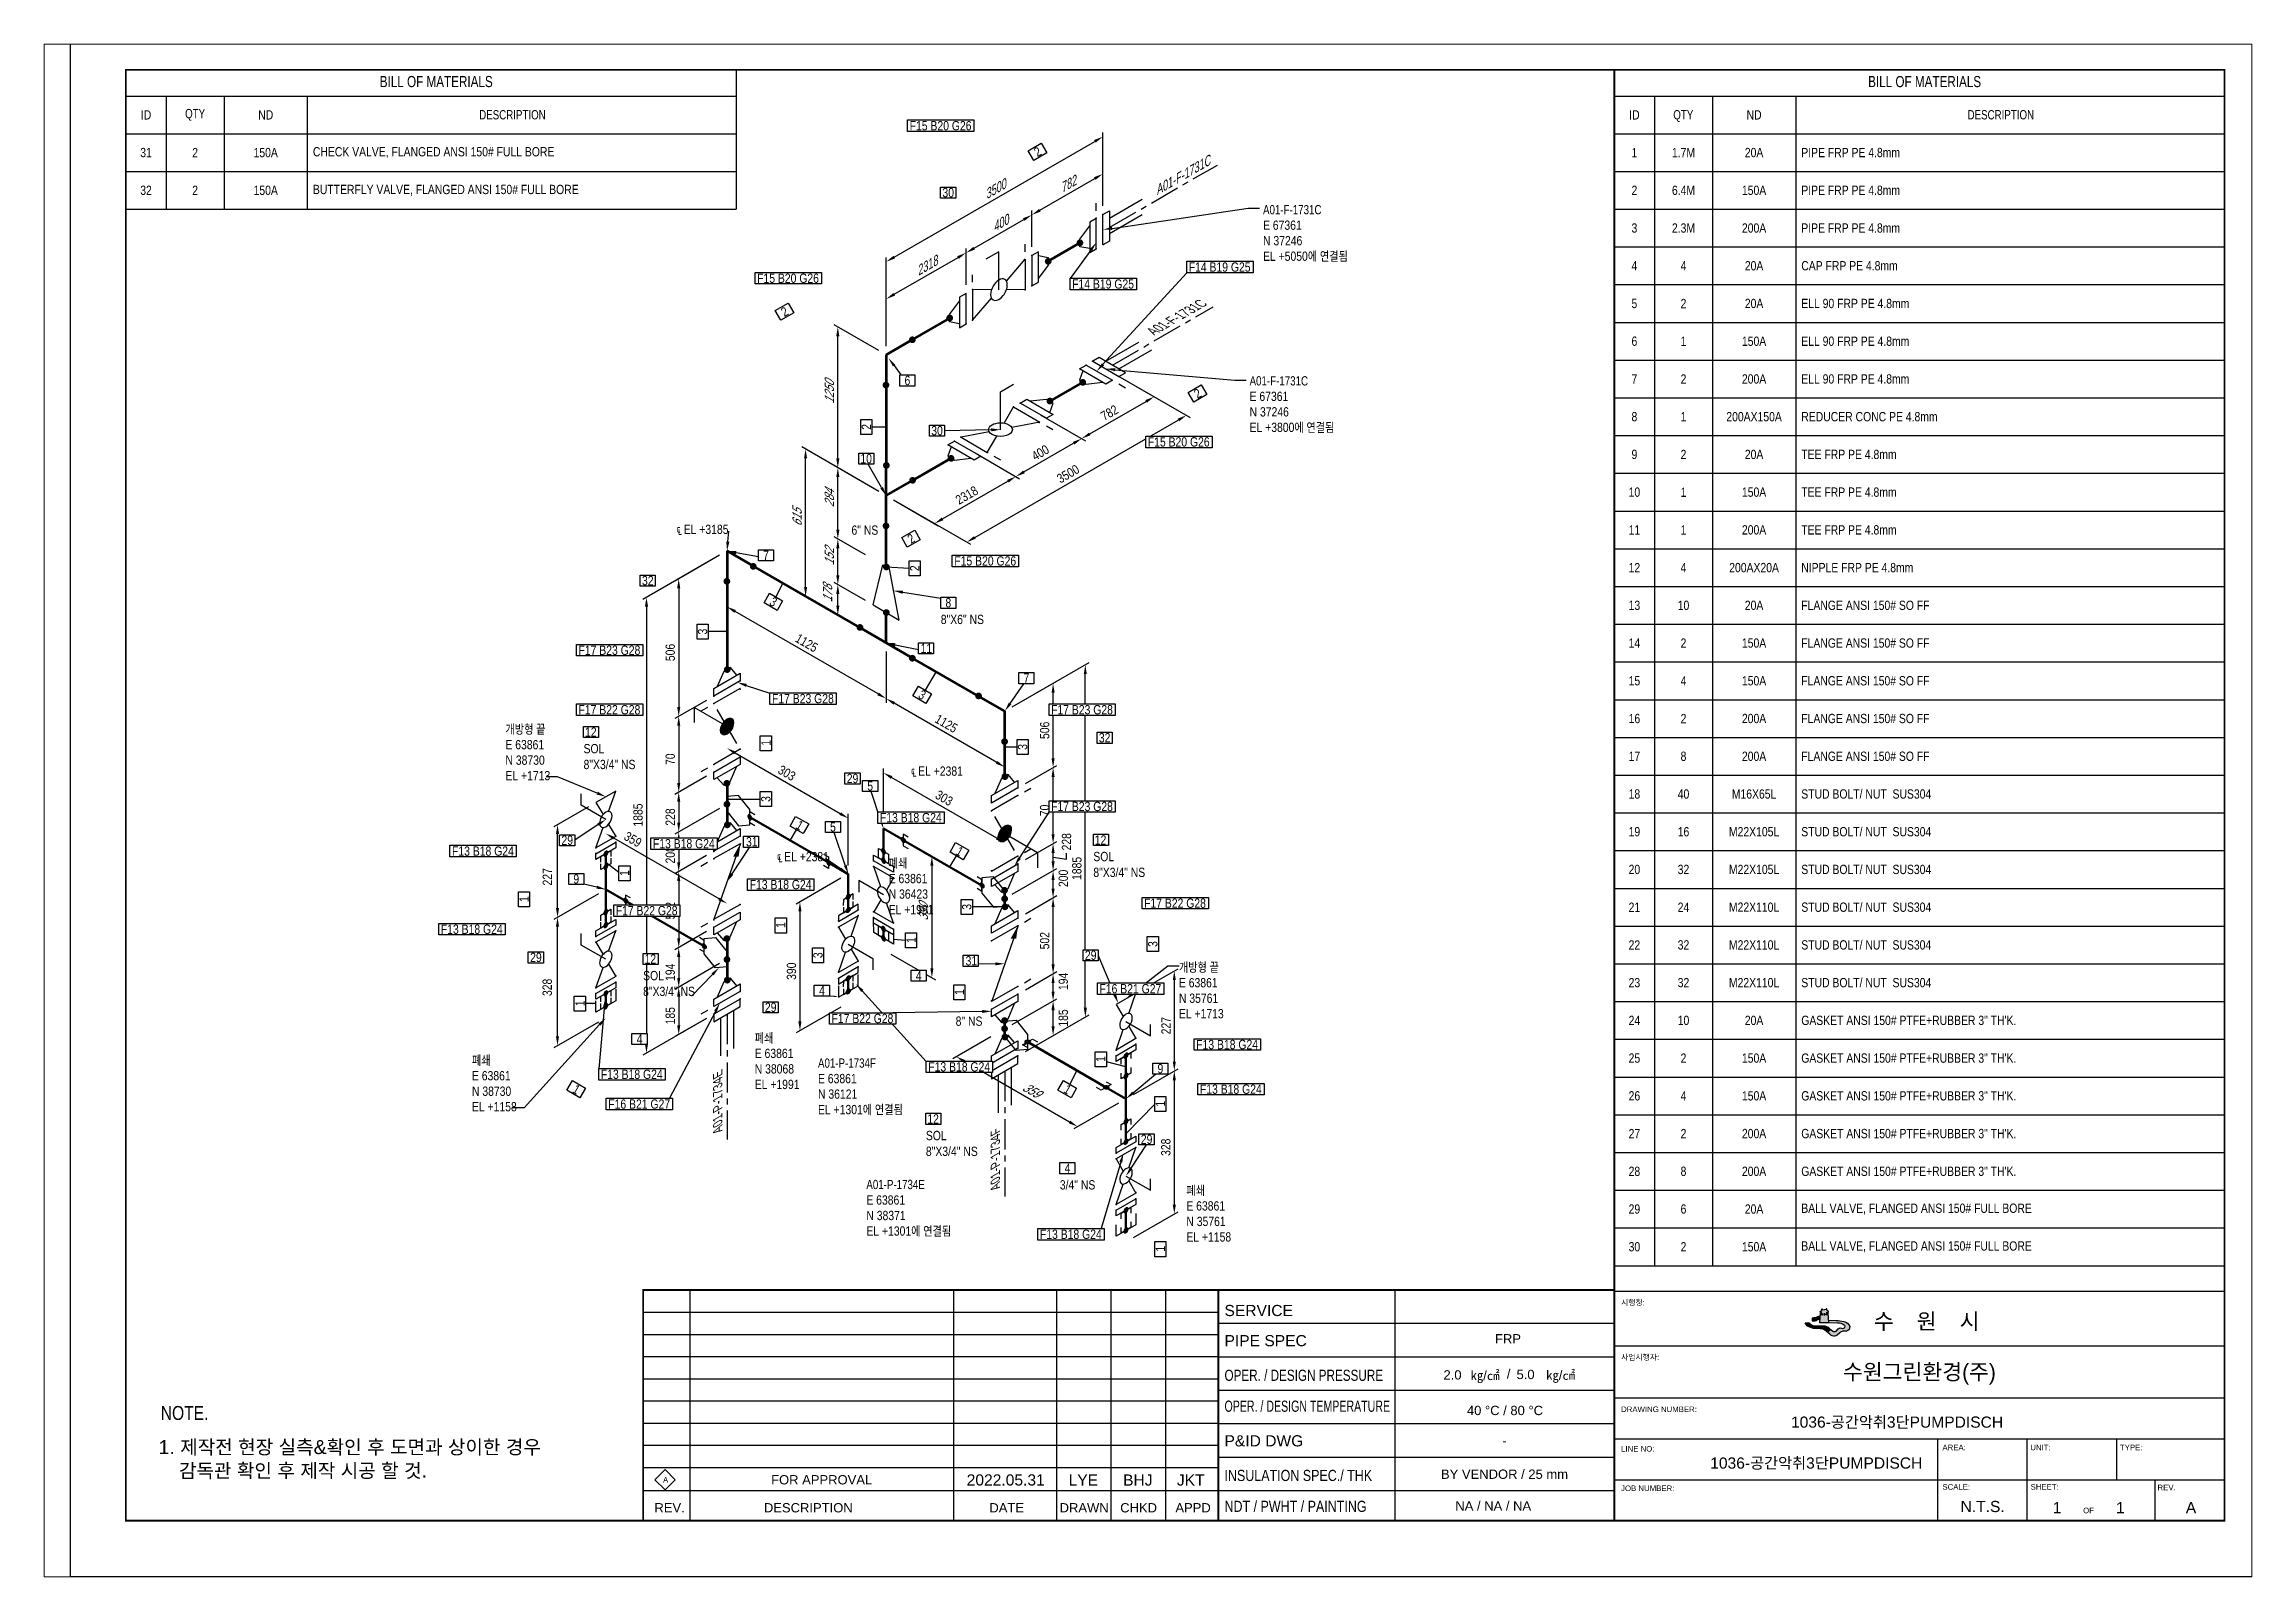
# Paper-space layout '배치1' of a CAD drawing. Header units: millimetres. Extents: x 0 to 588, y -18 to 390.
# The model-space entities are those that its viewports show. They can reach past a viewport. Long polylines and large blocks are cut down to what shows.
import ezdxf
from ezdxf import colors
from ezdxf.entities.mleader import LeaderData, LeaderLine
from ezdxf.enums import TextEntityAlignment as Align
from ezdxf.math import Vec2, Vec3

# ---------------------------------------------------------------- set-up
doc = ezdxf.new("R2010")
doc.units = ezdxf.units.MM
doc.header["$LTSCALE"] = 0.25
doc.linetypes.add('CENTER', pattern=[50.8, 31.75, -6.35, 6.35, -6.35])
doc.linetypes.add('DASHED2', pattern=[9.525, 6.35, -3.175])
for name, color, linetype in [('7', 5, 'Continuous'), ('TITLE', 7, 'Continuous'), ('기기', 6, 'Continuous'), ('기호', 4, 'Continuous'), ('기호 작은 보어', 4, 'Continuous'), ('밸브', 4, 'Continuous'), ('연속', 7, 'DASHED2'), ('열 추적 선', 7, 'CENTER'), ('용접', 1, 'Continuous'), ('주석', 7, 'Continuous'), ('지시선', 1, 'Continuous'), ('치수', 1, 'Continuous'), ('테이블', 7, 'Continuous')]:
    doc.layers.add(name, color=color, linetype=linetype)
doc.layers.add('파이프', color=3, linetype='Continuous', lineweight=70)
doc.layers.add('파이프 작은 보어', color=30, linetype='Continuous', lineweight=50)
doc.styles.add('AdskIsoAnnotation', font='arial.ttf', dxfattribs={"width": 0.8, "height": 1})
doc.styles.add('AdskIsoMetric', font='arial.ttf', dxfattribs={"width": 0.8, "height": 2.5})
doc.styles.add('AdskIsoMetric-30', font='arial.ttf', dxfattribs={"width": 0.8, "height": 2.5})
doc.styles.add('AdskIsoMetric30', font='arial.ttf', dxfattribs={"width": 0.8, "oblique": 30, "height": 2.5})
doc.styles.add('FF1', font='arial.ttf')
doc.styles.add('MtXpl_', font='')
doc.styles.add('RomanS', font='arial.ttf')
doc.styles.get("Standard").update_dxf_attribs({"font": 'arial.ttf'})
doc.styles.add('굴림', font='')
doc.styles.get('MtXpl_').set_extended_font_data('Gulim')
doc.styles.get('굴림').set_extended_font_data('Gulim')
doc.dimstyles.new('AdskIsoMetric', dxfattribs={"dimtxt": 2.5, "dimasz": 2.5, "dimexe": 1, "dimexo": 2, "dimgap": 0.8, "dimtad": 1, "dimdec": 0, "dimrnd": 1, "dimzin": 0, "dimdsep": 46, "dimtxsty": 'AdskIsoMetric', "dimcen": 0, "dimclrt": 7, "dimadec": 0, "dimazin": 0, "dimtfac": 1, "dimtdec": 0, "dimtmove": 1, "dimatfit": 3, "dimfxl": 0, "dimfrac": 2, "dimtolj": 1, "dimtzin": 0, "dimarcsym": 0})

psp = doc.layouts.new('배치1')

msp = doc.modelspace()

# ---------------------------------------------------------------- texts
at = {"color": 7, "linetype": 'ByBlock', "lineweight": -2, "style": 'RomanS'}
for s, height, p in [('SERVICE', 3, (310.25, 70.006)), ('시행청:', 1.5, (416.837, 72.886)), ('PIPE SPEC', 3, (310.25, 61.898)), ('사업시행자:', 1.5, (416.837, 58.196)), ('DRAWING NUMBER:', 1.5, (416.837, 44.196)), ('P&ID DWG ', 3, (310.25, 34.973)), ('LINE NO:', 1.5, (416.837, 33.579)), ('AREA:', 1.5, (503.19, 33.944)), ('UNIT:', 1.5, (526.812, 33.944)), ('TYPE:', 1.5, (550.891, 33.944)), ('JOB NUMBER:', 1.5, (416.837, 22.962)), ('SCALE:', 1.5, (503.19, 23.327)), ('SHEET:', 1.5, (526.89, 23.327)), ('REV.', 1.5, (560.998, 23.16)), ('OF', 1.5, (541, 17))]:
    msp.add_text(s, height=height, dxfattribs=at).set_placement(p)
at = {"style": '굴림'}
msp.add_text('수    원    시', height=4.25599, dxfattribs=at).set_placement((484.757, 66.468))
at = {"color": 7, "style": 'AdskIsoMetric'}
for s, p in [('FRP', (382.947, 62.646)), ('2.0', (369.103, 52.946)), ('㎏/㎠', (376.378, 52.807)), ('/', (386.126, 53.202)), ('5.0', (388.732, 53.064)), ('㎏/㎠', (396.696, 52.866)), ('40 %%DC / 80 %%DC', (375.399, 43.383)), ('NA / NA / NA', (372.284, 17.73))]:
    msp.add_text(s, height=2.5, dxfattribs=at).set_placement(p)
at = {"color": 7, "linetype": 'ByBlock', "lineweight": -2, "style": 'RomanS'}
for s, width, p in [('OPER. / DESIGN PRESSURE', 0.75, (310.25, 52.589)), ('OPER. / DESIGN TEMPERATURE', 0.68, (310.25, 44.281)), ('INSULATION SPEC./ THK', 0.8, (310.25, 25.664)), ('NDT / PWHT / PAINTING', 0.8, (310.25, 17.356))]:
    msp.add_text(s, height=3, dxfattribs=dict(at, width=width)).set_placement(p)
at = {"style": '굴림'}
msp.add_text('수원그린환경(주)', height=4.256, dxfattribs=at).set_placement((497, 55), align=Align.MIDDLE_CENTER)
at = {"color": 7, "style": 'AdskIsoMetric'}
for s, p in [('-', (385.5, 36.5)), ('FOR APPROVAL', (201.988, 26)), ('BY VENDOR / 25 mm', (385.5, 27.5))]:
    msp.add_text(s, height=2.5, dxfattribs=at).set_placement(p, align=Align.MIDDLE_CENTER)
at = {"color": 7, "linetype": 'ByBlock', "lineweight": -2, "style": 'RomanS'}
for s, p in [('REV.', (161.116, 17.225)), ('DESCRIPTION', (198.401, 17.225)), ('DATE', (251.719, 17.225)), ('DRAWN', (272.53, 17.225)), ('CHKD', (287.17, 17.225)), ('APPD', (301.809, 17.225))]:
    msp.add_text(s, height=2.5, dxfattribs=at).set_placement(p, align=Align.CENTER)
at = {"color": 7, "linetype": 'ByBlock', "lineweight": -2}
msp.add_text('N.T.S.', height=3, dxfattribs=at).set_placement((514, 17.32), align=Align.CENTER)
at = {"color": 7}
for tag, p in [('1036-공간악취3단PUMPDISCH', (491, 40)), ('1036-공간악취3단PUMPDISCH', (469.291, 29)), ('2022.05.31', (251.451, 24.452)), ('LYE', (272.32, 24.424)), ('BHJ', (286.959, 24.424)), ('JKT', (301.175, 24.424)), ('1', (534, 17)), ('1', (551, 17)), ('A', (570, 17))]:
    msp.add_attdef(tag, text='', height=3, dxfattribs=at).set_placement(p, align=Align.CENTER)
at = {"layer": 'TITLE', "color": 7, "linetype": 'Continuous', "style": 'FF1'}
msp.add_text('A', height=1.495, dxfattribs=at).set_placement((159.354, 25.222))
at = {"layer": '기기', "style": 'AdskIsoMetric-30', "oblique": 330, "width": 0.8}
for s, rotation, p in [('A01-F-1731C', 30, (291.412, 333.6)), ('A01-P-1734E', 90, (175.279, 119.809)), ('A01-P-1734F', 90, (249.911, 104.511))]:
    msp.add_text(s, height=2.5, rotation=rotation, dxfattribs=at).set_placement(p)
at = {"layer": '기기', "insert": (298.785, 376.532), "char_height": 2.5, "attachment_point": 5, "rotation": 30, "style": 'AdskIsoMetric30'}
msp.add_mtext('\\A1;A01-F-1731C', dxfattribs=at)
at = {"layer": '주석', "style": 'AdskIsoAnnotation', "width": 0.8}
msp.add_text('NOTE.', height=3.75, dxfattribs=at).set_placement((24.373, 42.082))
at = {"layer": '주석', "style": 'AdskIsoAnnotation'}
for s, p in [('1. 제작전 현장 실측&확인 후 도면과 상이한 경우 ', (23.78, 32.918)), ('   감독관 확인 후 제작 시공 할 것.', (24.903, 26.578))]:
    msp.add_text(s, height=3.75, dxfattribs=at).set_placement(p)
at = {"layer": '주석', "char_height": 2.5, "attachment_point": 7, "style": 'AdskIsoAnnotation'}
for s, insert in [('\\P{\\fGulim|b0|i0|c129|p50;A01-F-1731C}\\PE 67361\\PN 37246\\PEL +5050{\\fGulim|b0|i0|c129|p50;에 연결됨}', (320.603, 353.407)), ('\\P{\\fGulim|b0|i0|c129|p50;A01-F-1731C\\P}E 67361\\PN 37246\\PEL +3800{\\fGulim|b0|i0|c129|p50;에 연결됨}', (316.99, 307.396)), ('{\\Q0;℄ EL +3185}', (163, 280)), ('{\\Q0;6" NS}', (210, 280)), ('{\\Q0;8"X6" NS}', (234, 256)), ('{\\fGulim|b0|i0|c129|p50;개방형 끝\\P}E 63861\\PN 38730\\PEL +1713', (117, 214)), ('{\\Q0;8"X3/4" NS}', (138, 217)), ('{\\Q0;SOL}', (138, 221.254)), ('{\\Q0;℄ EL +2381}', (226, 215)), ('{\\Q0;℄ EL +2381}', (190, 192)), ('{\\Q0;8"X3/4" NS}', (275, 188)), ('{\\Q0;SOL}', (275, 192.254)), ('{\\Q0;SOL}', (154, 160.254)), ('{\\fGulim|b0|i0|c129|p50;개방형 끝\\P}E 63861\\PN 35761\\PEL +1713', (298, 150)), ('{\\Q0;8"X3/4" NS}', (154, 156)), ('{\\Q0;8" NS}', (238, 148)), ('{\\fGulim|b0|i0|c129|p50;폐쇄\\P}E 63861\\PN 38068\\PEL +1991', (184, 131)), ('{\\fGulim|b0|i0|c129|p50;폐쇄\\P}E 63861\\PN 38730\\PEL +1158', (108, 125)), ('\\P{\\fGulim|b0|i0|c129|p50;A01-P-1734F}\\PE 63861\\PN 36121\\PEL +1301{\\fGulim|b0|i0|c129|p50;에 연결됨}', (201, 124)), ('{\\Q0;SOL}', (230, 117.254)), ('{\\Q0;8"X3/4" NS}', (230, 113)), ('\\P{\\fGulim|b0|i0|c129|p50;A01-P-1734E\\P}E 63861\\PN 38371\\PEL +1301{\\fGulim|b0|i0|c129|p50;에 연결됨}', (214, 91.358)), ('{\\Q0;3/4" NS}', (266, 104)), ('{\\fGulim|b0|i0|c129|p50;폐쇄\\P}E 63861\\PN 35761\\PEL +1158', (300, 90))]:
    msp.add_mtext(s, dxfattribs=dict(at, insert=insert))
at = {"layer": '테이블', "style": 'MtXpl_', "width": 0.8}
for s, height, p in [('BILL OF MATERIALS', 3, (83.23, 400.364)), ('BILL OF MATERIALS', 3, (483.23, 400.364)), ('DESCRIPTION', 2.5, (109.945, 391.692)), ('QTY', 2.5, (430.863, 391.689)), ('DESCRIPTION', 2.5, (509.945, 391.692))]:
    msp.add_text(s, height=height, dxfattribs=at).set_placement(p)
at = {"layer": '테이블', "char_height": 2.5, "style": 'AdskIsoMetric'}
for s, insert, width, attachment_point in [('ID', (20.41, 392.911), 7.82004, 5), ('{\\fGulim|b0|i0|c129|p50;QTY}', (33.604, 392.911), 12.56849, 5), ('ND', (52.574, 392.911), 19.37038, 5), ('ID', (420.41, 392.911), 7.82004, 5), ('ND', (452.574, 392.911), 19.37038, 5), ('31', (20.41, 382.768), 7.82004, 5), ('2', (33.604, 382.768), 12.56849, 5), ('150A', (52.574, 382.768), 19.37038, 5), ('CHECK VALVE, FLANGED ANSI 150# FULL BORE', (65.259, 382.768), 91.99994, 4), ('1', (420.41, 382.768), 7.82004, 5), ('1.7M', (433.604, 382.768), 12.56849, 5), ('20A', (452.574, 382.768), 19.37038, 5), ('PIPE FRP PE 4.8mm ', (465.259, 382.768), 91.99994, 4), ('32', (20.41, 372.625), 7.82004, 5), ('2', (33.604, 372.625), 12.56849, 5), ('150A', (52.574, 372.625), 19.37038, 5), ('BUTTERFLY VALVE, FLANGED ANSI 150# FULL BORE', (65.259, 372.625), 91.99994, 4), ('2', (420.41, 372.625), 7.82004, 5), ('6.4M', (433.604, 372.625), 12.56849, 5), ('150A', (452.574, 372.625), 19.37038, 5), ('PIPE FRP PE 4.8mm ', (465.259, 372.625), 91.99994, 4), ('3', (420.41, 362.482), 7.82004, 5), ('2.3M', (433.604, 362.482), 12.56849, 5), ('200A', (452.574, 362.482), 19.37038, 5), ('PIPE FRP PE 4.8mm ', (465.259, 362.482), 91.99994, 4), ('4', (420.41, 352.339), 7.82004, 5), ('4', (433.604, 352.339), 12.56849, 5), ('20A', (452.574, 352.339), 19.37038, 5), ('CAP FRP PE 4.8mm ', (465.259, 352.339), 91.99994, 4), ('5', (420.41, 342.196), 7.82004, 5), ('2', (433.604, 342.196), 12.56849, 5), ('20A', (452.574, 342.196), 19.37038, 5), ('ELL 90 FRP PE 4.8mm', (465.259, 342.196), 91.99994, 4), ('6', (420.41, 332.054), 7.82004, 5), ('1', (433.604, 332.054), 12.56849, 5), ('150A', (452.574, 332.054), 19.37038, 5), ('ELL 90 FRP PE 4.8mm', (465.259, 332.054), 91.99994, 4), ('7', (420.41, 321.911), 7.82004, 5), ('2', (433.604, 321.911), 12.56849, 5), ('200A', (452.574, 321.911), 19.37038, 5), ('ELL 90 FRP PE 4.8mm', (465.259, 321.911), 91.99994, 4), ('8', (420.41, 311.768), 7.82004, 5), ('1', (433.604, 311.768), 12.56849, 5), ('200AX150A', (452.574, 311.768), 19.37038, 5), ('REDUCER CONC PE 4.8mm', (465.259, 311.768), 91.99994, 4), ('9', (420.41, 301.625), 7.82004, 5), ('2', (433.604, 301.625), 12.56849, 5), ('20A', (452.574, 301.625), 19.37038, 5), ('TEE FRP PE 4.8mm ', (465.259, 301.625), 91.99994, 4), ('10', (420.41, 291.482), 7.82004, 5), ('1', (433.604, 291.482), 12.56849, 5), ('150A', (452.574, 291.482), 19.37038, 5), ('TEE FRP PE 4.8mm ', (465.259, 291.482), 91.99994, 4), ('11', (420.41, 281.339), 7.82004, 5), ('1', (433.604, 281.339), 12.56849, 5), ('200A', (452.574, 281.339), 19.37038, 5), ('TEE FRP PE 4.8mm ', (465.259, 281.339), 91.99994, 4), ('12', (420.41, 271.196), 7.82004, 5), ('4', (433.604, 271.196), 12.56849, 5), ('200AX20A', (452.574, 271.196), 19.37038, 5), ('NIPPLE FRP PE 4.8mm ', (465.259, 271.196), 91.99994, 4), ('13', (420.41, 261.054), 7.82004, 5), ('10', (433.604, 261.054), 12.56849, 5), ('20A', (452.574, 261.054), 19.37038, 5), ('FLANGE ANSI 150# SO FF', (465.259, 261.054), 91.99994, 4), ('14', (420.41, 250.911), 7.82004, 5), ('2', (433.604, 250.911), 12.56849, 5), ('150A', (452.574, 250.911), 19.37038, 5), ('FLANGE ANSI 150# SO FF', (465.259, 250.911), 91.99994, 4), ('15', (420.41, 240.768), 7.82004, 5), ('4', (433.604, 240.768), 12.56849, 5), ('150A', (452.574, 240.768), 19.37038, 5), ('FLANGE ANSI 150# SO FF', (465.259, 240.768), 91.99994, 4), ('16', (420.41, 230.625), 7.82004, 5), ('2', (433.604, 230.625), 12.56849, 5), ('200A', (452.574, 230.625), 19.37038, 5), ('FLANGE ANSI 150# SO FF', (465.259, 230.625), 91.99994, 4), ('17', (420.41, 220.482), 7.82004, 5), ('8', (433.604, 220.482), 12.56849, 5), ('200A', (452.574, 220.482), 19.37038, 5), ('FLANGE ANSI 150# SO FF', (465.259, 220.482), 91.99994, 4), ('18', (420.41, 210.339), 7.82004, 5), ('40', (433.604, 210.339), 12.56849, 5), ('M16X65L', (452.574, 210.339), 19.37038, 5), ('STUD BOLT/ NUT  SUS304', (465.259, 210.339), 91.99994, 4), ('19', (420.41, 200.196), 7.82004, 5), ('16', (433.604, 200.196), 12.56849, 5), ('M22X105L', (452.574, 200.196), 19.37038, 5), ('STUD BOLT/ NUT  SUS304', (465.259, 200.196), 91.99994, 4), ('20', (420.41, 190.054), 7.82004, 5), ('32', (433.604, 190.054), 12.56849, 5), ('M22X105L', (452.574, 190.054), 19.37038, 5), ('STUD BOLT/ NUT  SUS304', (465.259, 190.054), 91.99994, 4), ('21', (420.41, 179.911), 7.82004, 5), ('24', (433.604, 179.911), 12.56849, 5), ('M22X110L', (452.574, 179.911), 19.37038, 5), ('STUD BOLT/ NUT  SUS304', (465.259, 179.911), 91.99994, 4), ('22', (420.41, 169.768), 7.82004, 5), ('32', (433.604, 169.768), 12.56849, 5), ('M22X110L', (452.574, 169.768), 19.37038, 5), ('STUD BOLT/ NUT  SUS304', (465.259, 169.768), 91.99994, 4), ('23', (420.41, 159.625), 7.82004, 5), ('32', (433.604, 159.625), 12.56849, 5), ('M22X110L', (452.574, 159.625), 19.37038, 5), ('STUD BOLT/ NUT  SUS304', (465.259, 159.625), 91.99994, 4), ('24', (420.41, 149.482), 7.82004, 5), ('10', (433.604, 149.482), 12.56849, 5), ('20A', (452.574, 149.482), 19.37038, 5), ('GASKET ANSI 150# PTFE+RUBBER 3" TH\'K.', (465.259, 149.482), 91.99994, 4), ('25', (420.41, 139.339), 7.82004, 5), ('2', (433.604, 139.339), 12.56849, 5), ('150A', (452.574, 139.339), 19.37038, 5), ('GASKET ANSI 150# PTFE+RUBBER 3" TH\'K.', (465.259, 139.339), 91.99994, 4), ('26', (420.41, 129.196), 7.82004, 5), ('4', (433.604, 129.196), 12.56849, 5), ('150A', (452.574, 129.196), 19.37038, 5), ('GASKET ANSI 150# PTFE+RUBBER 3" TH\'K.', (465.259, 129.196), 91.99994, 4), ('27', (420.41, 119.054), 7.82004, 5), ('2', (433.604, 119.054), 12.56849, 5), ('200A', (452.574, 119.054), 19.37038, 5), ('GASKET ANSI 150# PTFE+RUBBER 3" TH\'K.', (465.259, 119.054), 91.99994, 4), ('28', (420.41, 108.911), 7.82004, 5), ('8', (433.604, 108.911), 12.56849, 5), ('200A', (452.574, 108.911), 19.37038, 5), ('GASKET ANSI 150# PTFE+RUBBER 3" TH\'K.', (465.259, 108.911), 91.99994, 4), ('29', (420.41, 98.768), 7.82004, 5), ('6', (433.604, 98.768), 12.56849, 5), ('20A', (452.574, 98.768), 19.37038, 5), ('BALL VALVE, FLANGED ANSI 150# FULL BORE', (465.259, 98.768), 91.99994, 4), ('30', (420.41, 88.625), 7.82004, 5), ('2', (433.604, 88.625), 12.56849, 5), ('150A', (452.574, 88.625), 19.37038, 5), ('BALL VALVE, FLANGED ANSI 150# FULL BORE', (465.259, 88.625), 91.99994, 4)]:
    msp.add_mtext(s, dxfattribs=dict(at, insert=insert, width=width, attachment_point=attachment_point))

# ---------------------------------------------------------------- blocks, each defined once
blk = doc.blocks.new('끝 장비-1-IsoRight')
at = {"color": 0, "linetype": 'ByBlock', "lineweight": -2, "extrusion": (0.707107, 0.408248, -0.57735)}
for p, q in [((-0.088, 0.153), (-0.53, 0.408)), ((-0.088, -0.051), (-0.53, 0.204)), ((0, 0.204), (-0.088, 0.255)), ((-0.088, 0.255), (-0.088, -0.153)), ((0, -0.204), (0, 0.204)), ((-0.088, -0.153), (0, -0.204))]:
    blk.add_line(p, q, dxfattribs=at)
blk = doc.blocks.new('끝 장비-1-IsoLeft')
at = {"color": 0, "linetype": 'ByBlock', "lineweight": -2, "extrusion": (0, 0.816497, 0.57735)}
for p, q in [((0, 0.102), (-0.442, 0.357)), ((-0.177, 0), (-0.619, 0.255)), ((-0.265, -0.051), (0.088, 0.153)), ((0.177, 0.102), (-0.177, -0.102)), ((0.088, 0.153), (0.177, 0.102)), ((-0.177, -0.102), (-0.265, -0.051))]:
    blk.add_line(p, q, dxfattribs=at)
blk = doc.blocks.new('나사 캡-2-IsoRight')
at = {"color": 0, "linetype": 'ByBlock', "lineweight": -2, "extrusion": (-0.707107, -0.408248, 0.57735)}
for p, q in [((0.088, -0.255), (0.088, 0.153)), ((0.088, 0.153), (0.265, 0.051)), ((0.265, -0.357), (0.088, -0.255))]:
    blk.add_line(p, q, dxfattribs=at)
blk = doc.blocks.new('나사 캡-1-IsoLeft')
at = {"color": 0, "linetype": 'ByBlock', "lineweight": -2, "extrusion": (0, 0.816497, 0.57735)}
for p, q in [((-0.088, -0.153), (0.265, 0.051)), ((0.265, 0.051), (0.442, -0.051)), ((0.088, -0.255), (-0.088, -0.153))]:
    blk.add_line(p, q, dxfattribs=at)
blk = doc.blocks.new('나사 캡-1-IsoRight')
at = {"color": 0, "linetype": 'ByBlock', "lineweight": -2, "extrusion": (0.707107, 0.408248, -0.57735)}
for p, q in [((0.265, 0.051), (0.088, 0.153)), ((0.088, 0.153), (0.088, -0.255)), ((0.088, -0.255), (0.265, -0.357))]:
    blk.add_line(p, q, dxfattribs=at)
blk = doc.blocks.new('플랜지-2-IsoRight')
at = {"color": 0, "linetype": 'ByBlock', "lineweight": -2}
blk.add_wipeout([(0.044, -0.23), (-0.044, -0.179), (-0.044, 0.23), (0.044, 0.179)], dxfattribs=at)
at = {"color": 0, "linetype": 'ByBlock', "lineweight": -2, "extrusion": (-0.707107, -0.408248, 0.57735)}
for p, q in [((-0.044, -0.179), (-0.044, 0.23)), ((-0.044, 0.23), (0.044, 0.179)), ((0.044, 0.179), (0.044, -0.23)), ((0.044, -0.23), (-0.044, -0.179))]:
    blk.add_line(p, q, dxfattribs=at)
at = {"color": 0, "linetype": 'ByBlock', "lineweight": -2}
blk.add_wipeout([(0.044, -0.23), (-0.044, -0.179), (-0.044, 0.23), (0.044, 0.179)], dxfattribs=at)
at = {"color": 0, "linetype": 'ByBlock', "lineweight": -2, "extrusion": (-0.707107, -0.408248, 0.57735)}
for p, q in [((-0.044, -0.179), (-0.044, 0.23)), ((-0.044, 0.23), (0.044, 0.179)), ((0.044, 0.179), (0.044, -0.23)), ((0.044, -0.23), (-0.044, -0.179))]:
    blk.add_line(p, q, dxfattribs=at)
blk = doc.blocks.new('개스킷-2-IsoRight')
at = {"color": 0, "linetype": 'ByBlock', "lineweight": -2, "extrusion": (-1, 0, 0)}
for p in [(-0.053, 0.235), (0.044, 0.179), (-0.044, -0.179), (0.044, -0.23)]:
    blk.add_point(p, dxfattribs=at)
blk = doc.blocks.new('볼 밸브-2-IsoRight')
at = {"color": 0, "linetype": 'ByBlock', "lineweight": -2, "extrusion": (-0.707107, -0.408248, 0.57735)}
for p, q in [((-0.354, 0), (-0.354, 0.408)), ((-0.354, 0.408), (-0.101, 0.116)), ((-0.101, 0), (-0.354, 0)), ((0.354, 0), (0.101, 0)), ((0.101, -0.116), (0.354, -0.408)), ((0.113, -0.065), (0.113, -0.065)), ((0.354, -0.408), (0.354, 0))]:
    blk.add_line(p, q, dxfattribs=at)
at = {"linetype": 'ByBlock'}
for start_param, end_param in [(-2.356194, 0.785398), (0.785398, 3.926991)]:
    blk.add_ellipse((0, 0), major_axis=(-0.08, 0.138), ratio=0.57735, start_param=start_param, end_param=end_param, dxfattribs=at)
blk = doc.blocks.new('Operator_Lever-1-IsoLeft')
at = {"color": 0, "linetype": 'ByBlock', "lineweight": -2, "extrusion": (0, 0.816497, 0.57735)}
for p, q in [((0, 0), (-0.442, -0.255)), ((-0.442, -0.255), (-0.265, -0.357))]:
    blk.add_line(p, q, dxfattribs=at)
blk = doc.blocks.new('플랜지-1-IsoLeft')
at = {"color": 0, "linetype": 'ByBlock', "lineweight": -2}
blk.add_wipeout([(-0.133, -0.128), (-0.221, -0.077), (0.133, 0.128), (0.221, 0.077)], dxfattribs=at)
at = {"color": 0, "linetype": 'ByBlock', "lineweight": -2, "extrusion": (0, 0.816497, 0.57735)}
for p, q in [((-0.221, -0.077), (0.133, 0.128)), ((0.221, 0.077), (-0.133, -0.128)), ((0.133, 0.128), (0.221, 0.077)), ((-0.133, -0.128), (-0.221, -0.077))]:
    blk.add_line(p, q, dxfattribs=at)
at = {"color": 0, "linetype": 'ByBlock', "lineweight": -2}
blk.add_wipeout([(-0.133, -0.128), (-0.221, -0.077), (0.133, 0.128), (0.221, 0.077)], dxfattribs=at)
at = {"color": 0, "linetype": 'ByBlock', "lineweight": -2, "extrusion": (0, 0.816497, 0.57735)}
for p, q in [((-0.221, -0.077), (0.133, 0.128)), ((0.221, 0.077), (-0.133, -0.128)), ((0.133, 0.128), (0.221, 0.077)), ((-0.133, -0.128), (-0.221, -0.077))]:
    blk.add_line(p, q, dxfattribs=at)
blk = doc.blocks.new('개스킷-1-IsoLeft')
at = {"color": 0, "linetype": 'ByBlock', "lineweight": -2}
for p in [(0.124, 0.133), (0.221, 0.077), (-0.221, -0.077), (-0.133, -0.128)]:
    blk.add_point(p, dxfattribs=at)
blk = doc.blocks.new('볼 밸브-1-IsoLeft')
at = {"color": 0, "linetype": 'ByBlock', "lineweight": -2, "extrusion": (0, 0.816497, 0.57735)}
for p, q in [((-0.53, 0.102), (-0.177, 0.306)), ((-0.177, 0.306), (-0.05, 0.087)), ((-0.151, 0.029), (-0.53, 0.102)), ((0.05, -0.087), (0.177, -0.306)), ((0.113, -0.065), (0.113, -0.065)), ((0.53, -0.102), (0.151, -0.029)), ((0.177, -0.306), (0.53, -0.102))]:
    blk.add_line(p, q, dxfattribs=at)
at = {"linetype": 'ByBlock'}
for start_param, end_param in [(-0.785398, 2.356194), (2.356194, 5.497787)]:
    blk.add_ellipse((0, 0), major_axis=(-0.159, 0), ratio=0.57735, start_param=start_param, end_param=end_param, dxfattribs=at)
blk = doc.blocks.new('리듀서 CONC-1-IsoLeft')
at = {"color": 0, "linetype": 'ByBlock', "lineweight": -2, "extrusion": (0, 0.816497, 0.57735)}
for p, q in [((-0.309, 0.128), (-0.221, 0.179)), ((0.088, -0.255), (-0.309, 0.128)), ((0.442, -0.051), (-0.221, 0.179)), ((0.088, -0.255), (0.442, -0.051))]:
    blk.add_line(p, q, dxfattribs=at)
blk = doc.blocks.new('개스킷-1-IsoRight')
at = {"color": 0, "linetype": 'ByBlock', "lineweight": -2, "extrusion": (1, 0, 0)}
for p in [(-0.044, 0.23), (0.044, 0.179), (-0.053, -0.174), (0.044, -0.23)]:
    blk.add_point(p, dxfattribs=at)
blk = doc.blocks.new('플랜지WN-1-IsoRight')
at = {"color": 0, "linetype": 'ByBlock', "lineweight": -2, "extrusion": (0.707107, 0.408248, -0.57735)}
for p, q in [((0.022, 0.14), (-0.11, 0.115)), ((-0.11, 0.115), (-0.11, 0.013)), ((-0.11, 0.013), (0.022, -0.166)), ((0.022, 0.191), (0.11, 0.14)), ((0.022, -0.217), (0.022, 0.191)), ((0.11, 0.14), (0.11, -0.268)), ((0.11, -0.268), (0.022, -0.217))]:
    blk.add_line(p, q, dxfattribs=at)
blk = doc.blocks.new('화살표된 체크 밸브-2-Iso2DSkew0')
h = blk.add_hatch(color=256)
h.paths.add_polyline_path([(2.34, 6.74), (3.08, 6.74), (3.57, 10.31)], flags=0)
h.paths.add_polyline_path([(1.59, 6.74), (2.34, 6.74), (3.57, 10.31)], flags=0)
at = {"color": 0, "extrusion": (-0.707107, 0.408248, -0.57735)}
for p, q in [((-3.5, 6.22), (3.57, 10.3)), ((3.57, 10.3), (-3.5, -10.11)), ((-3.5, -10.11), (3.57, -6.03))]:
    blk.add_line(p, q, dxfattribs=at)
blk = doc.blocks.new('버터플라이 밸브-1-IsoRight')
blk.add_hatch(color=256).paths.add_polyline_path([(-0.088, 0.051), (-0.088, 0.052), (-0.088, 0.052), (-0.088, 0.053), (-0.088, 0.053), (-0.088, 0.054), (-0.088, 0.055), (-0.088, 0.055), (-0.088, 0.056), (-0.088, 0.056), (-0.088, 0.057), (-0.087, 0.058), (-0.087, 0.058), (-0.087, 0.059), (-0.087, 0.059), (-0.087, 0.06), (-0.087, 0.061), (-0.087, 0.061), (-0.087, 0.062), (-0.087, 0.062), (-0.087, 0.063), (-0.087, 0.063), (-0.086, 0.064), (-0.086, 0.065), (-0.086, 0.065), (-0.086, 0.066), (-0.086, 0.066), (-0.086, 0.067), (-0.086, 0.068), (-0.086, 0.068), (-0.086, 0.069), (-0.086, 0.069), (-0.086, 0.07), (-0.085, 0.071), (-0.085, 0.071), (-0.085, 0.072), (-0.085, 0.072), (-0.085, 0.073), (-0.085, 0.074), (-0.085, 0.074), (-0.085, 0.075), (-0.085, 0.075), (-0.085, 0.076), (-0.085, 0.077), (-0.085, 0.077), (-0.084, 0.078), (-0.084, 0.078), (-0.084, 0.079), (-0.084, 0.079), (-0.084, 0.08), (-0.084, 0.08), (-0.084, 0.081), (-0.084, 0.081), (-0.083, 0.081), (-0.083, 0.082), (-0.083, 0.082), (-0.083, 0.083), (-0.082, 0.083), (-0.082, 0.084), (-0.082, 0.084), (-0.082, 0.084), (-0.081, 0.085), (-0.081, 0.085), (-0.081, 0.086), (-0.08, 0.086), (-0.08, 0.087), (-0.08, 0.087), (-0.08, 0.087), (-0.079, 0.088), (-0.079, 0.088), (-0.079, 0.089), (-0.079, 0.089), (-0.078, 0.09), (-0.078, 0.09), (-0.078, 0.09), (-0.078, 0.091), (-0.077, 0.091), (-0.077, 0.092), (-0.077, 0.092), (-0.077, 0.093), (-0.076, 0.093), (-0.076, 0.093), (-0.076, 0.094), (-0.076, 0.094), (-0.075, 0.095), (-0.075, 0.095), (-0.075, 0.096), (-0.075, 0.096), (-0.074, 0.097), (-0.074, 0.097), (-0.074, 0.097), (-0.074, 0.098), (-0.073, 0.098), (-0.073, 0.099), (-0.073, 0.099), (-0.073, 0.1), (-0.072, 0.1), (-0.072, 0.1), (-0.072, 0.101), (-0.072, 0.101), (-0.072, 0.101), (-0.071, 0.102), (-0.071, 0.102), (-0.07, 0.102), (-0.07, 0.102), (-0.07, 0.102), (-0.069, 0.103), (-0.069, 0.103), (-0.068, 0.103), (-0.068, 0.103), (-0.068, 0.104), (-0.067, 0.104), (-0.067, 0.104), (-0.066, 0.104), (-0.066, 0.105), (-0.066, 0.105), (-0.065, 0.105), (-0.065, 0.105), (-0.064, 0.105), (-0.064, 0.106), (-0.064, 0.106), (-0.063, 0.106), (-0.063, 0.106), (-0.062, 0.107), (-0.062, 0.107), (-0.062, 0.107), (-0.061, 0.107), (-0.061, 0.107), (-0.06, 0.108), (-0.06, 0.108), (-0.06, 0.108), (-0.059, 0.108), (-0.059, 0.109), (-0.058, 0.109), (-0.058, 0.109), (-0.058, 0.109), (-0.057, 0.11), (-0.057, 0.11), (-0.056, 0.11), (-0.056, 0.11), (-0.056, 0.11), (-0.055, 0.111), (-0.055, 0.111), (-0.054, 0.111), (-0.054, 0.111), (-0.054, 0.112), (-0.053, 0.112), (-0.053, 0.112), (-0.052, 0.112), (-0.052, 0.113), (-0.052, 0.113), (-0.051, 0.113), (-0.051, 0.113), (-0.05, 0.113), (-0.05, 0.113), (-0.049, 0.113), (-0.049, 0.113), (-0.048, 0.113), (-0.048, 0.113), (-0.047, 0.113), (-0.047, 0.113), (-0.046, 0.113), (-0.046, 0.113), (-0.045, 0.113), (-0.045, 0.113), (-0.044, 0.113), (-0.044, 0.113), (-0.043, 0.113), (-0.043, 0.113), (-0.042, 0.113), (-0.042, 0.113), (-0.041, 0.113), (-0.041, 0.113), (-0.04, 0.113), (-0.04, 0.113), (-0.039, 0.113), (-0.039, 0.113), (-0.038, 0.113), (-0.038, 0.113), (-0.037, 0.113), (-0.037, 0.113), (-0.036, 0.113), (-0.036, 0.113), (-0.035, 0.113), (-0.035, 0.113), (-0.034, 0.113), (-0.034, 0.113), (-0.033, 0.113), (-0.033, 0.113), (-0.032, 0.113), (-0.032, 0.113), (-0.031, 0.113), (-0.031, 0.113), (-0.03, 0.113), (-0.03, 0.113), (-0.029, 0.113), (-0.029, 0.113), (-0.028, 0.113), (-0.028, 0.113), (-0.027, 0.113), (-0.027, 0.113), (-0.027, 0.113), (-0.026, 0.112), (-0.026, 0.112), (-0.025, 0.112), (-0.025, 0.112), (-0.024, 0.112), (-0.023, 0.111), (-0.023, 0.111), (-0.022, 0.111), (-0.022, 0.111), (-0.021, 0.11), (-0.021, 0.11), (-0.02, 0.11), (-0.02, 0.11), (-0.019, 0.11), (-0.018, 0.109), (-0.018, 0.109), (-0.017, 0.109), (-0.017, 0.109), (-0.016, 0.108), (-0.016, 0.108), (-0.015, 0.108), (-0.014, 0.108), (-0.014, 0.108), (-0.013, 0.107), (-0.013, 0.107), (-0.012, 0.107), (-0.012, 0.107), (-0.011, 0.106), (-0.011, 0.106), (-0.01, 0.106), (-0.009, 0.106), (-0.009, 0.106), (-0.008, 0.105), (-0.008, 0.105), (-0.007, 0.105), (-0.007, 0.105), (-0.006, 0.104), (-0.006, 0.104), (-0.005, 0.104), (-0.004, 0.104), (-0.004, 0.104), (-0.003, 0.103), (-0.003, 0.103), (-0.002, 0.103), (-0.002, 0.103), (-0.001, 0.103), (-0.001, 0.102), (0, 0.102), (0, 0.102), (0.001, 0.102), (0.001, 0.101), (0.002, 0.101), (0.002, 0.1), (0.003, 0.1), (0.003, 0.1), (0.004, 0.099), (0.004, 0.099), (0.005, 0.098), (0.006, 0.098), (0.006, 0.097), (0.007, 0.097), (0.007, 0.097), (0.008, 0.096), (0.008, 0.096), (0.009, 0.095), (0.009, 0.095), (0.01, 0.094), (0.011, 0.094), (0.011, 0.094), (0.012, 0.093), (0.012, 0.093), (0.013, 0.092), (0.013, 0.092), (0.014, 0.091), (0.014, 0.091), (0.015, 0.091), (0.016, 0.09), (0.016, 0.09), (0.017, 0.089), (0.017, 0.089), (0.018, 0.089), (0.018, 0.088), (0.019, 0.088), (0.02, 0.087), (0.02, 0.087), (0.021, 0.086), (0.021, 0.086), (0.022, 0.086), (0.022, 0.085), (0.023, 0.085), (0.023, 0.084), (0.024, 0.084), (0.025, 0.083), (0.025, 0.083), (0.026, 0.083), (0.026, 0.082), (0.027, 0.082), (0.027, 0.081), (0.027, 0.081), (0.028, 0.081), (0.028, 0.08), (0.029, 0.08), (0.029, 0.079), (0.03, 0.078), (0.03, 0.078), (0.031, 0.077), (0.031, 0.077), (0.032, 0.076), (0.032, 0.075), (0.033, 0.075), (0.033, 0.074), (0.034, 0.074), (0.034, 0.073), (0.035, 0.073), (0.035, 0.072), (0.036, 0.071), (0.036, 0.071), (0.037, 0.07), (0.037, 0.07), (0.038, 0.069), (0.038, 0.068), (0.039, 0.068), (0.039, 0.067), (0.04, 0.067), (0.04, 0.066), (0.041, 0.065), (0.041, 0.065), (0.042, 0.064), (0.042, 0.064), (0.043, 0.063), (0.043, 0.063), (0.044, 0.062), (0.044, 0.061), (0.045, 0.061), (0.045, 0.06), (0.046, 0.06), (0.046, 0.059), (0.047, 0.058), (0.047, 0.058), (0.048, 0.057), (0.048, 0.057), (0.049, 0.056), (0.049, 0.056), (0.05, 0.055), (0.05, 0.054), (0.051, 0.054), (0.051, 0.053), (0.052, 0.053), (0.052, 0.053), (0.052, 0.052), (0.053, 0.051), (0.053, 0.051), (0.054, 0.05), (0.054, 0.049), (0.054, 0.048), (0.055, 0.048), (0.055, 0.047), (0.056, 0.046), (0.056, 0.046), (0.056, 0.045), (0.057, 0.044), (0.057, 0.044), (0.058, 0.043), (0.058, 0.042), (0.058, 0.042), (0.059, 0.041), (0.059, 0.04), (0.06, 0.039), (0.06, 0.039), (0.06, 0.038), (0.061, 0.037), (0.061, 0.037), (0.062, 0.036), (0.062, 0.035), (0.062, 0.035), (0.063, 0.034), (0.063, 0.033), (0.064, 0.033), (0.064, 0.032), (0.064, 0.031), (0.065, 0.03), (0.065, 0.03), (0.066, 0.029), (0.066, 0.028), (0.066, 0.028), (0.067, 0.027), (0.067, 0.026), (0.068, 0.026), (0.068, 0.025), (0.068, 0.024), (0.069, 0.024), (0.069, 0.023), (0.07, 0.022), (0.07, 0.021), (0.07, 0.021), (0.071, 0.02), (0.071, 0.019), (0.072, 0.019), (0.072, 0.019), (0.072, 0.018), (0.072, 0.017), (0.072, 0.017), (0.073, 0.016), (0.073, 0.015), (0.073, 0.014), (0.073, 0.014), (0.074, 0.013), (0.074, 0.012), (0.074, 0.011), (0.074, 0.011), (0.075, 0.01), (0.075, 0.009), (0.075, 0.009), (0.075, 0.008), (0.076, 0.007), (0.076, 0.006), (0.076, 0.006), (0.076, 0.005), (0.077, 0.004), (0.077, 0.003), (0.077, 0.003), (0.077, 0.002), (0.078, 0.001), (0.078, 0), (0.078, 0), (0.078, -0.001), (0.079, -0.002), (0.079, -0.002), (0.079, -0.003), (0.079, -0.004), (0.08, -0.005), (0.08, -0.005), (0.08, -0.006), (0.08, -0.007), (0.081, -0.008), (0.081, -0.008), (0.081, -0.009), (0.082, -0.01), (0.082, -0.01), (0.082, -0.011), (0.082, -0.012), (0.083, -0.013), (0.083, -0.013), (0.083, -0.014), (0.083, -0.015), (0.084, -0.016), (0.084, -0.016), (0.084, -0.017), (0.084, -0.017), (0.084, -0.018), (0.084, -0.018), (0.084, -0.019), (0.084, -0.02), (0.085, -0.02), (0.085, -0.021), (0.085, -0.022), (0.085, -0.023), (0.085, -0.023), (0.085, -0.024), (0.085, -0.025), (0.085, -0.025), (0.085, -0.026), (0.085, -0.027), (0.085, -0.027), (0.085, -0.028), (0.086, -0.029), (0.086, -0.029), (0.086, -0.03), (0.086, -0.031), (0.086, -0.032), (0.086, -0.032), (0.086, -0.033), (0.086, -0.034), (0.086, -0.034), (0.086, -0.035), (0.086, -0.036), (0.087, -0.036), (0.087, -0.037), (0.087, -0.038), (0.087, -0.039), (0.087, -0.039), (0.087, -0.04), (0.087, -0.041), (0.087, -0.041), (0.087, -0.042), (0.087, -0.043), (0.087, -0.043), (0.088, -0.044), (0.088, -0.045), (0.088, -0.045), (0.088, -0.046), (0.088, -0.047), (0.088, -0.048), (0.088, -0.048), (0.088, -0.049), (0.088, -0.05), (0.088, -0.05), (0.088, -0.051), (0.088, -0.051), (0.088, -0.052), (0.088, -0.052), (0.088, -0.053), (0.088, -0.053), (0.088, -0.054), (0.088, -0.055), (0.088, -0.055), (0.088, -0.056), (0.088, -0.056), (0.088, -0.057), (0.087, -0.058), (0.087, -0.058), (0.087, -0.059), (0.087, -0.059), (0.087, -0.06), (0.087, -0.061), (0.087, -0.061), (0.087, -0.062), (0.087, -0.062), (0.087, -0.063), (0.087, -0.063), (0.086, -0.064), (0.086, -0.065), (0.086, -0.065), (0.086, -0.066), (0.086, -0.066), (0.086, -0.067), (0.086, -0.068), (0.086, -0.068), (0.086, -0.069), (0.086, -0.069), (0.086, -0.07), (0.085, -0.071), (0.085, -0.071), (0.085, -0.072), (0.085, -0.072), (0.085, -0.073), (0.085, -0.074), (0.085, -0.074), (0.085, -0.075), (0.085, -0.075), (0.085, -0.076), (0.085, -0.077), (0.085, -0.077), (0.084, -0.078), (0.084, -0.078), (0.084, -0.079), (0.084, -0.079), (0.084, -0.08), (0.084, -0.08), (0.084, -0.081), (0.084, -0.081), (0.083, -0.081), (0.083, -0.082), (0.083, -0.082), (0.083, -0.083), (0.082, -0.083), (0.082, -0.084), (0.082, -0.084), (0.082, -0.084), (0.081, -0.085), (0.081, -0.085), (0.081, -0.086), (0.08, -0.086), (0.08, -0.087), (0.08, -0.087), (0.08, -0.087), (0.079, -0.088), (0.079, -0.088), (0.079, -0.089), (0.079, -0.089), (0.078, -0.09), (0.078, -0.09), (0.078, -0.09), (0.078, -0.091), (0.077, -0.091), (0.077, -0.092), (0.077, -0.092), (0.077, -0.093), (0.076, -0.093), (0.076, -0.093), (0.076, -0.094), (0.076, -0.094), (0.075, -0.095), (0.075, -0.095), (0.075, -0.096), (0.075, -0.096), (0.074, -0.097), (0.074, -0.097), (0.074, -0.097), (0.074, -0.098), (0.073, -0.098), (0.073, -0.099), (0.073, -0.099), (0.073, -0.1), (0.072, -0.1), (0.072, -0.1), (0.072, -0.101), (0.072, -0.101), (0.072, -0.101), (0.071, -0.102), (0.071, -0.102), (0.07, -0.102), (0.07, -0.102), (0.07, -0.102), (0.069, -0.103), (0.069, -0.103), (0.068, -0.103), (0.068, -0.103), (0.068, -0.104), (0.067, -0.104), (0.067, -0.104), (0.066, -0.104), (0.066, -0.105), (0.066, -0.105), (0.065, -0.105), (0.065, -0.105), (0.064, -0.105), (0.064, -0.106), (0.064, -0.106), (0.063, -0.106), (0.063, -0.106), (0.062, -0.107), (0.062, -0.107), (0.062, -0.107), (0.061, -0.107), (0.061, -0.107), (0.06, -0.108), (0.06, -0.108), (0.06, -0.108), (0.059, -0.108), (0.059, -0.109), (0.058, -0.109), (0.058, -0.109), (0.058, -0.109), (0.057, -0.11), (0.057, -0.11), (0.056, -0.11), (0.056, -0.11), (0.056, -0.11), (0.055, -0.111), (0.055, -0.111), (0.054, -0.111), (0.054, -0.111), (0.054, -0.112), (0.053, -0.112), (0.053, -0.112), (0.052, -0.112), (0.052, -0.113), (0.052, -0.113), (0.051, -0.113), (0.051, -0.113), (0.05, -0.113), (0.05, -0.113), (0.049, -0.113), (0.049, -0.113), (0.048, -0.113), (0.048, -0.113), (0.047, -0.113), (0.047, -0.113), (0.046, -0.113), (0.046, -0.113), (0.045, -0.113), (0.045, -0.113), (0.044, -0.113), (0.044, -0.113), (0.043, -0.113), (0.043, -0.113), (0.042, -0.113), (0.042, -0.113), (0.041, -0.113), (0.041, -0.113), (0.04, -0.113), (0.04, -0.113), (0.039, -0.113), (0.039, -0.113), (0.038, -0.113), (0.038, -0.113), (0.037, -0.113), (0.037, -0.113), (0.036, -0.113), (0.036, -0.113), (0.035, -0.113), (0.035, -0.113), (0.034, -0.113), (0.034, -0.113), (0.033, -0.113), (0.033, -0.113), (0.032, -0.113), (0.032, -0.113), (0.031, -0.113), (0.031, -0.113), (0.03, -0.113), (0.03, -0.113), (0.029, -0.113), (0.029, -0.113), (0.028, -0.113), (0.028, -0.113), (0.027, -0.113), (0.027, -0.113), (0.027, -0.113), (0.026, -0.112), (0.026, -0.112), (0.025, -0.112), (0.025, -0.112), (0.024, -0.112), (0.023, -0.111), (0.023, -0.111), (0.022, -0.111), (0.022, -0.111), (0.021, -0.11), (0.021, -0.11), (0.02, -0.11), (0.02, -0.11), (0.019, -0.11), (0.018, -0.109), (0.018, -0.109), (0.017, -0.109), (0.017, -0.109), (0.016, -0.108), (0.016, -0.108), (0.015, -0.108), (0.014, -0.108), (0.014, -0.108), (0.013, -0.107), (0.013, -0.107), (0.012, -0.107), (0.012, -0.107), (0.011, -0.106), (0.011, -0.106), (0.01, -0.106), (0.009, -0.106), (0.009, -0.106), (0.008, -0.105), (0.008, -0.105), (0.007, -0.105), (0.007, -0.105), (0.006, -0.104), (0.006, -0.104), (0.005, -0.104), (0.004, -0.104), (0.004, -0.104), (0.003, -0.103), (0.003, -0.103), (0.002, -0.103), (0.002, -0.103), (0.001, -0.103), (0.001, -0.102), (0, -0.102), (0, -0.102), (-0.001, -0.102), (-0.001, -0.101), (-0.002, -0.101), (-0.002, -0.1), (-0.003, -0.1), (-0.003, -0.1), (-0.004, -0.099), (-0.004, -0.099), (-0.005, -0.098), (-0.006, -0.098), (-0.006, -0.097), (-0.007, -0.097), (-0.007, -0.097), (-0.008, -0.096), (-0.008, -0.096), (-0.009, -0.095), (-0.009, -0.095), (-0.01, -0.094), (-0.011, -0.094), (-0.011, -0.094), (-0.012, -0.093), (-0.012, -0.093), (-0.013, -0.092), (-0.013, -0.092), (-0.014, -0.091), (-0.014, -0.091), (-0.015, -0.091), (-0.016, -0.09), (-0.016, -0.09), (-0.017, -0.089), (-0.017, -0.089), (-0.018, -0.089), (-0.018, -0.088), (-0.019, -0.088), (-0.02, -0.087), (-0.02, -0.087), (-0.021, -0.086), (-0.021, -0.086), (-0.022, -0.086), (-0.022, -0.085), (-0.023, -0.085), (-0.023, -0.084), (-0.024, -0.084), (-0.025, -0.083), (-0.025, -0.083), (-0.026, -0.083), (-0.026, -0.082), (-0.027, -0.082), (-0.027, -0.081), (-0.027, -0.081), (-0.028, -0.081), (-0.028, -0.08), (-0.029, -0.08), (-0.029, -0.079), (-0.03, -0.078), (-0.03, -0.078), (-0.031, -0.077), (-0.031, -0.077), (-0.032, -0.076), (-0.032, -0.075), (-0.033, -0.075), (-0.033, -0.074), (-0.034, -0.074), (-0.034, -0.073), (-0.035, -0.073), (-0.035, -0.072), (-0.036, -0.071), (-0.036, -0.071), (-0.037, -0.07), (-0.037, -0.07), (-0.038, -0.069), (-0.038, -0.068), (-0.039, -0.068), (-0.039, -0.067), (-0.04, -0.067), (-0.04, -0.066), (-0.041, -0.065), (-0.041, -0.065), (-0.042, -0.064), (-0.042, -0.064), (-0.043, -0.063), (-0.043, -0.063), (-0.044, -0.062), (-0.044, -0.061), (-0.045, -0.061), (-0.045, -0.06), (-0.046, -0.06), (-0.046, -0.059), (-0.047, -0.058), (-0.047, -0.058), (-0.048, -0.057), (-0.048, -0.057), (-0.049, -0.056), (-0.049, -0.056), (-0.05, -0.055), (-0.05, -0.054), (-0.051, -0.054), (-0.051, -0.053), (-0.052, -0.053), (-0.052, -0.053), (-0.052, -0.052), (-0.053, -0.051), (-0.053, -0.051), (-0.054, -0.05), (-0.054, -0.049), (-0.054, -0.048), (-0.055, -0.048), (-0.055, -0.047), (-0.056, -0.046), (-0.056, -0.046), (-0.056, -0.045), (-0.057, -0.044), (-0.057, -0.044), (-0.058, -0.043), (-0.058, -0.042), (-0.058, -0.042), (-0.059, -0.041), (-0.059, -0.04), (-0.06, -0.039), (-0.06, -0.039), (-0.06, -0.038), (-0.061, -0.037), (-0.061, -0.037), (-0.062, -0.036), (-0.062, -0.035), (-0.062, -0.035), (-0.063, -0.034), (-0.063, -0.033), (-0.064, -0.033), (-0.064, -0.032), (-0.064, -0.031), (-0.065, -0.03), (-0.065, -0.03), (-0.066, -0.029), (-0.066, -0.028), (-0.066, -0.028), (-0.067, -0.027), (-0.067, -0.026), (-0.068, -0.026), (-0.068, -0.025), (-0.068, -0.024), (-0.069, -0.024), (-0.069, -0.023), (-0.07, -0.022), (-0.07, -0.021), (-0.07, -0.021), (-0.071, -0.02), (-0.071, -0.019), (-0.072, -0.019), (-0.072, -0.019), (-0.072, -0.018), (-0.072, -0.017), (-0.072, -0.017), (-0.073, -0.016), (-0.073, -0.015), (-0.073, -0.014), (-0.073, -0.014), (-0.074, -0.013), (-0.074, -0.012), (-0.074, -0.011), (-0.074, -0.011), (-0.075, -0.01), (-0.075, -0.009), (-0.075, -0.009), (-0.075, -0.008), (-0.076, -0.007), (-0.076, -0.006), (-0.076, -0.006), (-0.076, -0.005), (-0.077, -0.004), (-0.077, -0.003), (-0.077, -0.003), (-0.077, -0.002), (-0.078, -0.001), (-0.078, 0), (-0.078, 0), (-0.078, 0.001), (-0.079, 0.002), (-0.079, 0.002), (-0.079, 0.003), (-0.079, 0.004), (-0.08, 0.005), (-0.08, 0.005), (-0.08, 0.006), (-0.08, 0.007), (-0.081, 0.008), (-0.081, 0.008), (-0.081, 0.009), (-0.082, 0.01), (-0.082, 0.01), (-0.082, 0.011), (-0.082, 0.012), (-0.083, 0.013), (-0.083, 0.013), (-0.083, 0.014), (-0.083, 0.015), (-0.084, 0.016), (-0.084, 0.016), (-0.084, 0.017), (-0.084, 0.017), (-0.084, 0.018), (-0.084, 0.018), (-0.084, 0.019), (-0.084, 0.02), (-0.085, 0.02), (-0.085, 0.021), (-0.085, 0.022), (-0.085, 0.023), (-0.085, 0.023), (-0.085, 0.024), (-0.085, 0.025), (-0.085, 0.025), (-0.085, 0.026), (-0.085, 0.027), (-0.085, 0.027), (-0.085, 0.028), (-0.086, 0.029), (-0.086, 0.029), (-0.086, 0.03), (-0.086, 0.031), (-0.086, 0.032), (-0.086, 0.032), (-0.086, 0.033), (-0.086, 0.034), (-0.086, 0.034), (-0.086, 0.035), (-0.086, 0.036), (-0.087, 0.036), (-0.087, 0.037), (-0.087, 0.038), (-0.087, 0.039), (-0.087, 0.039), (-0.087, 0.04), (-0.087, 0.041), (-0.087, 0.041), (-0.087, 0.042), (-0.087, 0.043), (-0.087, 0.043), (-0.088, 0.044), (-0.088, 0.045), (-0.088, 0.045), (-0.088, 0.046), (-0.088, 0.047), (-0.088, 0.048), (-0.088, 0.048), (-0.088, 0.049), (-0.088, 0.05), (-0.088, 0.05)], flags=0)
at = {"color": 0, "linetype": 'ByBlock', "lineweight": -2, "extrusion": (0.707107, 0.408248, -0.57735)}
for p, q in [((-0.354, 0.408), (-0.354, 0)), ((0.265, 0), (-0.265, 0)), ((-0.088, 0.051), (-0.084, 0.08)), ((-0.084, 0.017), (-0.088, 0.051)), ((-0.084, 0.08), (-0.072, 0.101)), ((-0.072, -0.019), (-0.084, 0.017)), ((-0.072, 0.101), (-0.052, 0.113)), ((-0.052, 0.113), (-0.027, 0.113)), ((-0.027, 0.113), (0, 0.102)), ((0, 0.102), (0.027, 0.081)), ((0.027, 0.081), (0.052, 0.053)), ((0.052, 0.053), (0.072, 0.019)), ((0.072, 0.019), (0.084, -0.017)), ((0.354, 0), (0.354, -0.408)), ((-0.052, -0.053), (-0.072, -0.019)), ((-0.027, -0.081), (-0.052, -0.053)), ((0, -0.102), (-0.027, -0.081)), ((0.027, -0.113), (0, -0.102)), ((0.052, -0.113), (0.027, -0.113)), ((0.072, -0.101), (0.052, -0.113)), ((0.084, -0.08), (0.072, -0.101)), ((0.084, -0.017), (0.088, -0.051)), ((0.088, -0.051), (0.084, -0.08))]:
    blk.add_line(p, q, dxfattribs=at)
blk = doc.blocks.new('Operator_Lever-2-IsoLeft')
at = {"color": 0, "linetype": 'ByBlock', "lineweight": -2, "extrusion": (0, -0.816497, -0.57735)}
for p, q in [((0, 0), (0.442, 0.255)), ((0.442, 0.255), (0.619, 0.153))]:
    blk.add_line(p, q, dxfattribs=at)
blk = doc.blocks.new('화살표된 체크 밸브-2-Iso2DSkew180')
h = blk.add_hatch(color=256)
h.paths.add_polyline_path([(2.37, 6.74), (3.12, 6.73), (3.63, 10.31)], flags=0)
h.paths.add_polyline_path([(1.63, 6.75), (2.37, 6.74), (3.63, 10.31)], flags=0)
at = {"color": 0, "extrusion": (-0.707107, 0.408248, -0.57735)}
for p, q in [((3.63, 10.3), (-3.56, -10.11)), ((-3.44, 6.29), (3.63, 10.3)), ((-3.56, -10.11), (3.51, -6.1))]:
    blk.add_line(p, q, dxfattribs=at)
blk = doc.blocks.new('플랜지-1-IsoRight')
at = {"color": 0, "linetype": 'ByBlock', "lineweight": -2}
blk.add_wipeout([(0.044, 0.179), (-0.044, 0.23), (-0.044, -0.179), (0.044, -0.23)], dxfattribs=at)
at = {"color": 0, "linetype": 'ByBlock', "lineweight": -2, "extrusion": (0.707107, 0.408248, -0.57735)}
for p, q in [((0.044, 0.179), (-0.044, 0.23)), ((-0.044, 0.23), (-0.044, -0.179)), ((0.044, -0.23), (0.044, 0.179)), ((-0.044, -0.179), (0.044, -0.23))]:
    blk.add_line(p, q, dxfattribs=at)
at = {"color": 0, "linetype": 'ByBlock', "lineweight": -2}
blk.add_wipeout([(0.044, 0.179), (-0.044, 0.23), (-0.044, -0.179), (0.044, -0.23)], dxfattribs=at)
at = {"color": 0, "linetype": 'ByBlock', "lineweight": -2, "extrusion": (0.707107, 0.408248, -0.57735)}
for p, q in [((0.044, 0.179), (-0.044, 0.23)), ((-0.044, 0.23), (-0.044, -0.179)), ((0.044, -0.23), (0.044, 0.179)), ((-0.044, -0.179), (0.044, -0.23))]:
    blk.add_line(p, q, dxfattribs=at)
blk = doc.blocks.new('볼 밸브-1-IsoRight')
at = {"color": 0, "linetype": 'ByBlock', "lineweight": -2, "extrusion": (0.707107, 0.408248, -0.57735)}
for p, q in [((-0.101, 0.116), (-0.354, 0.408)), ((-0.354, 0.408), (-0.354, 0)), ((0.101, 0), (0.354, 0)), ((-0.354, 0), (-0.101, 0)), ((0.354, -0.408), (0.101, -0.116)), ((0.113, -0.065), (0.113, -0.065)), ((0.354, 0), (0.354, -0.408))]:
    blk.add_line(p, q, dxfattribs=at)
at = {"linetype": 'ByBlock', "extrusion": (-1.92296e-16, -1.11022e-16, -1)}
for start_param, end_param in [(-0.785398, 2.356194), (2.356194, 5.497787)]:
    blk.add_ellipse((0, 0), major_axis=(-0.08, 0.138), ratio=0.57735, start_param=start_param, end_param=end_param, dxfattribs=at)
blk = doc.blocks.new('플랜지WN-1-IsoLeft')
at = {"color": 0, "linetype": 'ByBlock', "lineweight": -2, "extrusion": (0, 0.816497, 0.57735)}
for p, q in [((0.199, 0.089), (-0.155, -0.115)), ((-0.155, 0.038), (-0.066, 0.089)), ((-0.11, -0.089), (-0.155, 0.038)), ((-0.066, 0.089), (0.155, 0.064)), ((-0.066, -0.166), (0.287, 0.038)), ((0.287, 0.038), (0.199, 0.089)), ((-0.155, -0.115), (-0.066, -0.166))]:
    blk.add_line(p, q, dxfattribs=at)
blk = doc.blocks.new('*D68')
at = {"layer": 'Defpoints', "color": 0}
for p in [(218.61, 201.04), (218.61, 168.49), (231.61, 160.99)]:
    blk.add_point(p, dxfattribs=at)
at = {"layer": '치수', "color": 0, "lineweight": -2}
for p, q in [((231.61, 191.04), (231.61, 163.49)), ((220.61, 167.33), (232.61, 160.41))]:
    blk.add_line(p, q, dxfattribs=at)
at = {"layer": '치수', "color": 0}
for points in [[(231.19, 191.04), (232.02, 191.04), (231.61, 193.54)], [(231.19, 163.49), (232.02, 163.49), (231.61, 160.99)]]:
    blk.add_solid(points, dxfattribs=at)
at = {"layer": '치수', "color": 7, "insert": (229.34, 178.57), "char_height": 2.5, "attachment_point": 5, "rotation": 90, "style": 'AdskIsoMetric30'}
blk.add_mtext('\\A1;390', dxfattribs=at)
blk = doc.blocks.new('*D69')
at = {"layer": 'Defpoints', "color": 0}
for p in [(218.61, 216.04), (218.61, 201.04), (251.19, 182.23)]:
    blk.add_point(p, dxfattribs=at)
at = {"layer": '치수', "color": 0, "lineweight": -2}
for p, q in [((218.61, 203.35), (218.61, 217.2)), ((249.03, 198.48), (220.78, 214.79))]:
    blk.add_line(p, q, dxfattribs=at)
at = {"layer": '치수', "color": 0}
for points in [[(220.99, 215.15), (220.57, 214.43), (218.61, 216.04)], [(249.24, 198.84), (248.82, 198.12), (251.19, 197.23)]]:
    blk.add_solid(points, dxfattribs=at)
at = {"layer": '치수', "color": 7, "insert": (234.9, 209.26), "char_height": 2.5, "attachment_point": 5, "rotation": 330, "style": 'AdskIsoMetric-30'}
blk.add_mtext('\\A1;303', dxfattribs=at)
blk = doc.blocks.new('*D70')
at = {"layer": 'Defpoints', "color": 0}
for p in [(209.14, 188.83), (209.14, 154.2), (196.15, 146.7)]:
    blk.add_point(p, dxfattribs=at)
at = {"layer": '치수', "color": 0, "lineweight": -2}
for p, q in [((207.14, 187.68), (195.15, 180.75)), ((196.15, 178.83), (196.15, 149.2)), ((207.14, 153.04), (195.15, 146.12))]:
    blk.add_line(p, q, dxfattribs=at)
at = {"layer": '치수', "color": 0}
for points in [[(195.73, 178.83), (196.56, 178.83), (196.15, 181.33)], [(195.73, 149.2), (196.56, 149.2), (196.15, 146.7)]]:
    blk.add_solid(points, dxfattribs=at)
at = {"layer": '치수', "color": 7, "insert": (193.88, 162.71), "char_height": 2.5, "attachment_point": 5, "rotation": 90, "style": 'AdskIsoMetric-30'}
blk.add_mtext('\\A1;390', dxfattribs=at)
blk = doc.blocks.new('*D71')
at = {"layer": 'Defpoints', "color": 0}
for p in [(176.56, 207.64), (209.14, 203.83), (209.14, 188.83)]:
    blk.add_point(p, dxfattribs=at)
at = {"layer": '치수', "color": 0, "lineweight": -2}
for p, q in [((178.73, 221.39), (206.97, 205.08)), ((209.14, 191.14), (209.14, 204.99))]:
    blk.add_line(p, q, dxfattribs=at)
at = {"layer": '치수', "color": 0}
for points in [[(178.93, 221.75), (178.52, 221.03), (176.56, 222.64)], [(207.18, 205.44), (206.76, 204.72), (209.14, 203.83)]]:
    blk.add_solid(points, dxfattribs=at)
at = {"layer": '치수', "color": 7, "insert": (192.63, 215.98), "char_height": 2.5, "attachment_point": 5, "rotation": 330, "style": 'AdskIsoMetric-30'}
blk.add_mtext('\\A1;303', dxfattribs=at)
blk = doc.blocks.new('*D72')
at = {"layer": 'Defpoints', "color": 0}
for p in [(143.98, 184.71), (130.99, 177.21), (143.98, 150.19)]:
    blk.add_point(p, dxfattribs=at)
at = {"layer": '치수', "color": 0, "lineweight": -2}
for p, q in [((141.98, 183.55), (129.99, 176.63)), ((130.99, 145.19), (130.99, 174.71)), ((141.98, 149.04), (129.99, 142.12))]:
    blk.add_line(p, q, dxfattribs=at)
at = {"layer": '치수', "color": 0}
for points in [[(130.58, 174.71), (131.41, 174.71), (130.99, 177.21)], [(130.58, 145.19), (131.41, 145.19), (130.99, 142.69)]]:
    blk.add_solid(points, dxfattribs=at)
at = {"layer": '치수', "color": 7, "insert": (128.24, 158.36), "char_height": 2.5, "attachment_point": 5, "rotation": 90, "style": 'AdskIsoMetric-30'}
blk.add_mtext('\\A1;328', dxfattribs=at)
blk = doc.blocks.new('*D73')
at = {"layer": 'Defpoints', "color": 0}
for p in [(141.33, 208.09), (130.99, 202.12), (143.98, 184.71)]:
    blk.add_point(p, dxfattribs=at)
at = {"layer": '치수', "color": 0, "lineweight": -2}
for p, q in [((139.33, 206.93), (129.99, 201.54)), ((130.99, 179.71), (130.99, 199.62)), ((141.98, 183.55), (129.99, 176.63))]:
    blk.add_line(p, q, dxfattribs=at)
at = {"layer": '치수', "color": 0}
for points in [[(130.58, 199.62), (131.41, 199.62), (130.99, 202.12)], [(130.58, 179.71), (131.41, 179.71), (130.99, 177.21)]]:
    blk.add_solid(points, dxfattribs=at)
at = {"layer": '치수', "color": 7, "insert": (128.24, 188.08), "char_height": 2.5, "attachment_point": 5, "rotation": 90, "style": 'AdskIsoMetric-30'}
blk.add_mtext('\\A1;227', dxfattribs=at)
blk = doc.blocks.new('*D74')
at = {"layer": 'Defpoints', "color": 0}
for p in [(143.98, 199.71), (143.98, 184.71), (176.56, 165.9)]:
    blk.add_point(p, dxfattribs=at)
at = {"layer": '치수', "color": 0, "lineweight": -2}
blk.add_line((174.4, 182.15), (146.15, 198.46), dxfattribs=at)
at = {"layer": '치수', "color": 0}
for points in [[(146.36, 198.82), (145.94, 198.1), (143.98, 199.71)], [(174.6, 182.51), (174.19, 181.79), (176.56, 180.9)]]:
    blk.add_solid(points, dxfattribs=at)
at = {"layer": '치수', "color": 7, "insert": (151.25, 198.13), "char_height": 2.5, "attachment_point": 5, "rotation": 330, "style": 'AdskIsoMetric-30'}
blk.add_mtext('\\A1;359', dxfattribs=at)
blk = doc.blocks.new('*D75')
at = {"layer": 'Defpoints', "color": 0}
for p in [(249.42, 146.21), (238.2, 139.73), (283.77, 128.42)]:
    blk.add_point(p, dxfattribs=at)
at = {"layer": '치수', "color": 0, "lineweight": -2}
for p, q in [((247.42, 145.06), (237.2, 139.15)), ((268.61, 122.17), (240.37, 138.48)), ((281.77, 127.27), (269.78, 120.35))]:
    blk.add_line(p, q, dxfattribs=at)
at = {"layer": '치수', "color": 0}
for points in [[(240.58, 138.84), (240.16, 138.12), (238.2, 139.73)], [(268.82, 122.53), (268.41, 121.81), (270.78, 120.92)]]:
    blk.add_solid(points, dxfattribs=at)
at = {"layer": '치수', "color": 7, "insert": (258.3, 130.75), "char_height": 2.5, "attachment_point": 5, "rotation": 330, "style": 'AdskIsoMetric30'}
blk.add_mtext('\\A1;359', dxfattribs=at)
blk = doc.blocks.new('*D76')
at = {"layer": 'Defpoints', "color": 0}
for p in [(286.42, 156.84), (296.76, 135.92), (283.77, 128.42)]:
    blk.add_point(p, dxfattribs=at)
at = {"layer": '치수', "color": 0, "lineweight": -2}
for p, q in [((288.42, 157.99), (297.76, 163.39)), ((296.76, 160.31), (296.76, 138.42)), ((285.77, 129.58), (297.76, 136.5))]:
    blk.add_line(p, q, dxfattribs=at)
at = {"layer": '치수', "color": 0}
for points in [[(296.34, 160.31), (297.18, 160.31), (296.76, 162.81)], [(296.34, 138.42), (297.18, 138.42), (296.76, 135.92)]]:
    blk.add_solid(points, dxfattribs=at)
at = {"layer": '치수', "color": 7, "insert": (294.52, 148.07), "char_height": 2.5, "attachment_point": 5, "rotation": 90, "style": 'AdskIsoMetric-30'}
blk.add_mtext('\\A1;227', dxfattribs=at)
blk = doc.blocks.new('*D77')
at = {"layer": 'Defpoints', "color": 0}
for p in [(283.77, 128.42), (296.76, 97.46), (283.77, 89.96)]:
    blk.add_point(p, dxfattribs=at)
at = {"layer": '치수', "color": 0, "lineweight": -2}
for p, q in [((285.77, 129.58), (297.76, 136.5)), ((296.76, 133.42), (296.76, 99.96)), ((285.77, 91.11), (297.76, 98.04))]:
    blk.add_line(p, q, dxfattribs=at)
at = {"layer": '치수', "color": 0}
for points in [[(296.34, 133.42), (297.18, 133.42), (296.76, 135.92)], [(296.34, 99.96), (297.18, 99.96), (296.76, 97.46)]]:
    blk.add_solid(points, dxfattribs=at)
at = {"layer": '치수', "color": 7, "insert": (294.49, 115.38), "char_height": 2.5, "attachment_point": 5, "rotation": 90, "style": 'AdskIsoMetric-30'}
blk.add_mtext('\\A1;328', dxfattribs=at)
blk = doc.blocks.new('*D78')
at = {"layer": 'Defpoints', "color": 0}
for p in [(241.2, 303.18), (254.19, 295.68), (219.32, 290.55)]:
    blk.add_point(p, dxfattribs=at)
at = {"layer": '치수', "color": 0, "lineweight": -2}
for p, q in [((243.2, 302.03), (255.19, 295.1)), ((234.48, 284.3), (252.03, 294.43)), ((221.32, 289.39), (233.31, 282.47))]:
    blk.add_line(p, q, dxfattribs=at)
at = {"layer": '치수', "color": 0}
for points in [[(251.82, 294.79), (252.24, 294.07), (254.19, 295.68)], [(234.27, 284.66), (234.68, 283.94), (232.31, 283.05)]]:
    blk.add_solid(points, dxfattribs=at)
at = {"layer": '치수', "color": 7, "insert": (240.99, 290.67), "char_height": 2.5, "attachment_point": 5, "rotation": 30, "style": 'AdskIsoMetric-30'}
blk.add_mtext('\\A1;2318', dxfattribs=at)
blk = doc.blocks.new('*D79')
at = {"layer": 'Defpoints', "color": 0}
for p in [(258.88, 313.39), (241.2, 303.18), (271.87, 305.89)]:
    blk.add_point(p, dxfattribs=at)
at = {"layer": '치수', "color": 0, "lineweight": -2}
for p, q in [((260.88, 312.23), (272.87, 305.31)), ((256.36, 296.93), (269.71, 304.64)), ((243.2, 302.03), (255.19, 295.1))]:
    blk.add_line(p, q, dxfattribs=at)
at = {"layer": '치수', "color": 0}
for points in [[(269.5, 305), (269.91, 304.28), (271.87, 305.89)], [(256.15, 297.29), (256.57, 296.57), (254.19, 295.68)]]:
    blk.add_solid(points, dxfattribs=at)
at = {"layer": '치수', "color": 7, "insert": (260.77, 302.09), "char_height": 2.5, "attachment_point": 5, "rotation": 30, "style": 'AdskIsoMetric-30'}
blk.add_mtext('\\A1;400', dxfattribs=at)
blk = doc.blocks.new('개스킷 해치 표식-1-IsoRight')
at = {"linetype": 'ByBlock', "lineweight": -2, "extrusion": (0.707107, 0.408248, -0.57735)}
blk.add_line((0, 0), (0, 0.102), dxfattribs=at)
blk = doc.blocks.new('*D80')
at = {"layer": 'Defpoints', "color": 0}
for p in [(278.36, 324.63), (291.35, 317.13), (258.88, 313.39)]:
    blk.add_point(p, dxfattribs=at)
at = {"layer": '치수', "color": 0, "lineweight": -2}
for p, q in [((280.36, 323.48), (292.35, 316.56)), ((274.04, 307.14), (289.18, 315.88)), ((260.88, 312.23), (272.87, 305.31))]:
    blk.add_line(p, q, dxfattribs=at)
at = {"layer": '치수', "color": 0}
for points in [[(288.97, 316.24), (289.39, 315.52), (291.35, 317.13)], [(273.83, 307.5), (274.25, 306.78), (271.87, 305.89)]]:
    blk.add_solid(points, dxfattribs=at)
at = {"layer": '치수', "color": 7, "insert": (279.34, 312.82), "char_height": 2.5, "attachment_point": 5, "rotation": 30, "style": 'AdskIsoMetric-30'}
blk.add_mtext('\\A1;782', dxfattribs=at)
blk = doc.blocks.new('*D81')
at = {"layer": 'Defpoints', "color": 0}
for p in [(278.36, 324.63), (300.01, 312.13), (219.32, 290.55)]:
    blk.add_point(p, dxfattribs=at)
at = {"layer": '치수', "color": 0, "lineweight": -2}
for p, q in [((280.36, 323.48), (301.01, 311.56)), ((243.14, 279.3), (297.84, 310.88)), ((221.32, 289.39), (241.97, 277.47))]:
    blk.add_line(p, q, dxfattribs=at)
at = {"layer": '치수', "color": 0}
for points in [[(297.63, 311.24), (298.05, 310.52), (300.01, 312.13)], [(242.93, 279.66), (243.35, 278.94), (240.97, 278.05)]]:
    blk.add_solid(points, dxfattribs=at)
at = {"layer": '치수', "color": 7, "insert": (268.22, 296.4), "char_height": 2.5, "attachment_point": 5, "rotation": 30, "style": 'AdskIsoMetric-30'}
blk.add_mtext('\\A1;3500', dxfattribs=at)
blk = doc.blocks.new('*D82')
at = {"layer": 'Defpoints', "color": 0}
for p in [(240.79, 355.82), (240.79, 344.9), (219.32, 328.42)]:
    blk.add_point(p, dxfattribs=at)
at = {"layer": '치수', "color": 0, "lineweight": -2}
for p, q in [((240.79, 347.21), (240.79, 356.97)), ((221.49, 344.67), (238.63, 354.57)), ((219.32, 330.73), (219.32, 344.57))]:
    blk.add_line(p, q, dxfattribs=at)
at = {"layer": '치수', "color": 0}
for points in [[(238.42, 354.93), (238.84, 354.21), (240.79, 355.82)], [(221.28, 345.03), (221.69, 344.31), (219.32, 343.42)]]:
    blk.add_solid(points, dxfattribs=at)
at = {"layer": '치수', "color": 7, "insert": (230.06, 352.24), "char_height": 2.5, "attachment_point": 5, "rotation": 30, "style": 'AdskIsoMetric30'}
blk.add_mtext('\\A1;2318', dxfattribs=at)
blk = doc.blocks.new('*D83')
at = {"layer": 'Defpoints', "color": 0}
for p in [(258.47, 366.02), (258.47, 355.11), (240.79, 344.9)]:
    blk.add_point(p, dxfattribs=at)
at = {"layer": '치수', "color": 0, "lineweight": -2}
for p, q in [((242.96, 357.07), (256.31, 364.77)), ((258.47, 357.41), (258.47, 367.18)), ((240.79, 347.21), (240.79, 356.97))]:
    blk.add_line(p, q, dxfattribs=at)
at = {"layer": '치수', "color": 0}
for points in [[(256.1, 365.13), (256.51, 364.41), (258.47, 366.02)], [(242.75, 357.43), (243.17, 356.71), (240.79, 355.82)]]:
    blk.add_solid(points, dxfattribs=at)
at = {"layer": '치수', "color": 7, "insert": (249.85, 363.66), "char_height": 2.5, "attachment_point": 5, "rotation": 30, "style": 'AdskIsoMetric30'}
blk.add_mtext('\\A1;400', dxfattribs=at)
blk = doc.blocks.new('개스킷 해치 표식-1-IsoLeft')
at = {"linetype": 'ByBlock', "lineweight": -2, "extrusion": (0, 0.816497, 0.57735)}
blk.add_line((0, 0), (-0.088, -0.051), dxfattribs=at)
blk = doc.blocks.new('*D84')
at = {"layer": 'Defpoints', "color": 0}
for p in [(277.55, 377.04), (277.55, 366.12), (258.47, 355.11)]:
    blk.add_point(p, dxfattribs=at)
at = {"layer": '치수', "color": 0, "lineweight": -2}
for p, q in [((260.64, 367.27), (275.39, 375.79)), ((277.55, 368.43), (277.55, 378.2)), ((258.47, 357.41), (258.47, 367.18))]:
    blk.add_line(p, q, dxfattribs=at)
at = {"layer": '치수', "color": 0}
for points in [[(275.18, 376.15), (275.6, 375.43), (277.55, 377.04)], [(260.43, 367.63), (260.84, 366.91), (258.47, 366.02)]]:
    blk.add_solid(points, dxfattribs=at)
at = {"layer": '치수', "color": 7, "insert": (268.01, 374.15), "char_height": 2.5, "attachment_point": 5, "rotation": 30, "style": 'AdskIsoMetric30'}
blk.add_mtext('\\A1;782', dxfattribs=at)
blk = doc.blocks.new('*D85')
at = {"layer": 'Defpoints', "color": 0}
for p in [(277.55, 387.04), (277.55, 366.12), (219.32, 328.42)]:
    blk.add_point(p, dxfattribs=at)
at = {"layer": '치수', "color": 0, "lineweight": -2}
for p, q in [((221.49, 354.67), (275.39, 385.79)), ((277.55, 368.43), (277.55, 388.2)), ((219.32, 330.73), (219.32, 354.57))]:
    blk.add_line(p, q, dxfattribs=at)
at = {"layer": '치수', "color": 0}
for points in [[(275.18, 386.15), (275.6, 385.43), (277.55, 387.04)], [(221.28, 355.03), (221.69, 354.31), (219.32, 353.42)]]:
    blk.add_solid(points, dxfattribs=at)
at = {"layer": '치수', "color": 7, "insert": (248.44, 372.85), "char_height": 2.5, "attachment_point": 5, "rotation": 30, "style": 'AdskIsoMetric30'}
blk.add_mtext('\\A1;3500', dxfattribs=at)
blk = doc.blocks.new('*D66')
at = {"layer": 'Defpoints', "color": 0}
for p in [(206.33, 266.65), (215.79, 261.19), (219.32, 250.99)]:
    blk.add_point(p, dxfattribs=at)
at = {"layer": '치수', "color": 0, "lineweight": -2}
for p, q in [((213.79, 262.35), (205.33, 267.23)), ((206.33, 260.99), (206.33, 264.15))]:
    blk.add_line(p, q, dxfattribs=at)
at = {"layer": '치수', "color": 0}
for points in [[(205.91, 264.15), (206.75, 264.15), (206.33, 266.65)], [(205.91, 260.99), (206.75, 260.99), (206.33, 258.49)]]:
    blk.add_solid(points, dxfattribs=at)
at = {"layer": '치수', "color": 7, "insert": (203.58, 264.16), "char_height": 2.5, "attachment_point": 5, "rotation": 90, "style": 'AdskIsoMetric30'}
blk.add_mtext('\\A1;178', dxfattribs=at)
blk = doc.blocks.new('*D67')
at = {"layer": 'Defpoints', "color": 0}
for p in [(206.33, 278.9), (215.79, 273.44), (215.79, 261.19)]:
    blk.add_point(p, dxfattribs=at)
at = {"layer": '치수', "color": 0, "lineweight": -2}
for p, q in [((213.79, 274.6), (205.33, 279.48)), ((206.33, 269.15), (206.33, 276.4)), ((213.79, 262.35), (205.33, 267.23))]:
    blk.add_line(p, q, dxfattribs=at)
at = {"layer": '치수', "color": 0}
for points in [[(205.91, 276.4), (206.75, 276.4), (206.33, 278.9)], [(205.91, 269.15), (206.75, 269.15), (206.33, 266.65)]]:
    blk.add_solid(points, dxfattribs=at)
at = {"layer": '치수', "color": 7, "insert": (204.06, 274.08), "char_height": 2.5, "attachment_point": 5, "rotation": 90, "style": 'AdskIsoMetric30'}
blk.add_mtext('\\A1;152', dxfattribs=at)
blk = doc.blocks.new('*D86')
at = {"layer": 'Defpoints', "color": 0}
for p in [(206.33, 298.05), (219.32, 290.55), (215.79, 273.44)]:
    blk.add_point(p, dxfattribs=at)
at = {"layer": '치수', "color": 0, "lineweight": -2}
for p, q in [((217.32, 291.7), (205.33, 298.63)), ((206.33, 281.4), (206.33, 295.55)), ((213.79, 274.6), (205.33, 279.48))]:
    blk.add_line(p, q, dxfattribs=at)
at = {"layer": '치수', "color": 0}
for points in [[(205.91, 295.55), (206.75, 295.55), (206.33, 298.05)], [(205.91, 281.4), (206.75, 281.4), (206.33, 278.9)]]:
    blk.add_solid(points, dxfattribs=at)
at = {"layer": '치수', "color": 7, "insert": (204.06, 289.78), "char_height": 2.5, "attachment_point": 5, "rotation": 90, "style": 'AdskIsoMetric30'}
blk.add_mtext('\\A1;284', dxfattribs=at)
blk = doc.blocks.new('*D87')
at = {"layer": 'Defpoints', "color": 0}
for p in [(206.33, 335.92), (219.32, 328.42), (219.32, 290.55)]:
    blk.add_point(p, dxfattribs=at)
at = {"layer": '치수', "color": 0, "lineweight": -2}
for p, q in [((217.32, 329.57), (205.33, 336.5)), ((206.33, 300.55), (206.33, 333.42)), ((217.32, 291.7), (205.33, 298.63))]:
    blk.add_line(p, q, dxfattribs=at)
at = {"layer": '치수', "color": 0}
for points in [[(205.91, 333.42), (206.75, 333.42), (206.33, 335.92)], [(205.91, 300.55), (206.75, 300.55), (206.33, 298.05)]]:
    blk.add_solid(points, dxfattribs=at)
at = {"layer": '치수', "color": 7, "insert": (204.06, 318.29), "char_height": 2.5, "attachment_point": 5, "rotation": 90, "style": 'AdskIsoMetric30'}
blk.add_mtext('\\A1;1250', dxfattribs=at)
blk = doc.blocks.new('*D88')
at = {"layer": 'Defpoints', "color": 0}
for p in [(197.67, 303.05), (219.32, 290.55), (219.32, 250.99)]:
    blk.add_point(p, dxfattribs=at)
at = {"layer": '치수', "color": 0, "lineweight": -2}
for p, q in [((217.32, 291.7), (196.67, 303.63)), ((197.67, 265.99), (197.67, 300.55))]:
    blk.add_line(p, q, dxfattribs=at)
at = {"layer": '치수', "color": 0}
for points in [[(197.25, 300.55), (198.09, 300.55), (197.67, 303.05)], [(197.25, 265.99), (198.09, 265.99), (197.67, 263.49)]]:
    blk.add_solid(points, dxfattribs=at)
at = {"layer": '치수', "color": 7, "insert": (195.4, 284.58), "char_height": 2.5, "attachment_point": 5, "rotation": 90, "style": 'AdskIsoMetric30'}
blk.add_mtext('\\A1;615', dxfattribs=at)
blk = doc.blocks.new('*D89')
at = {"layer": 'Defpoints', "color": 0}
for p in [(176.56, 275.68), (173.02, 236.68), (163.57, 231.22)]:
    blk.add_point(p, dxfattribs=at)
at = {"layer": '치수', "color": 0, "lineweight": -2}
for p, q in [((174.56, 274.52), (162.57, 267.6)), ((163.57, 265.68), (163.57, 233.72)), ((171.02, 235.52), (162.57, 230.64))]:
    blk.add_line(p, q, dxfattribs=at)
at = {"layer": '치수', "color": 0}
for points in [[(163.15, 265.68), (163.99, 265.68), (163.57, 268.18)], [(163.15, 233.72), (163.99, 233.72), (163.57, 231.22)]]:
    blk.add_solid(points, dxfattribs=at)
at = {"layer": '치수', "color": 7, "insert": (161.3, 248.39), "char_height": 2.5, "attachment_point": 5, "rotation": 90, "style": 'AdskIsoMetric-30'}
blk.add_mtext('\\A1;506', dxfattribs=at)
blk = doc.blocks.new('*D90')
at = {"layer": 'Defpoints', "color": 0}
for p in [(173.02, 236.68), (173.02, 216.26), (163.57, 210.8)]:
    blk.add_point(p, dxfattribs=at)
at = {"layer": '치수', "color": 0, "lineweight": -2}
for p, q in [((171.02, 235.52), (162.57, 230.64)), ((163.57, 228.72), (163.57, 213.3)), ((171.02, 215.11), (162.57, 210.23))]:
    blk.add_line(p, q, dxfattribs=at)
at = {"layer": '치수', "color": 0}
for points in [[(163.15, 228.72), (163.99, 228.72), (163.57, 231.22)], [(163.15, 213.3), (163.99, 213.3), (163.57, 210.8)]]:
    blk.add_solid(points, dxfattribs=at)
at = {"layer": '치수', "color": 7, "insert": (161.3, 219.7), "char_height": 2.5, "attachment_point": 5, "rotation": 90, "style": 'AdskIsoMetric-30'}
blk.add_mtext('\\A1;70', dxfattribs=at)
blk = doc.blocks.new('*D91')
at = {"layer": 'Defpoints', "color": 0}
for p in [(173.02, 216.26), (176.56, 207.64), (163.57, 200.14)]:
    blk.add_point(p, dxfattribs=at)
at = {"layer": '치수', "color": 0, "lineweight": -2}
for p, q in [((171.02, 215.11), (162.57, 210.23)), ((163.57, 208.3), (163.57, 202.64)), ((174.56, 206.48), (162.57, 199.56))]:
    blk.add_line(p, q, dxfattribs=at)
at = {"layer": '치수', "color": 0}
for points in [[(163.15, 208.3), (163.99, 208.3), (163.57, 210.8)], [(163.15, 202.64), (163.99, 202.64), (163.57, 200.14)]]:
    blk.add_solid(points, dxfattribs=at)
at = {"layer": '치수', "color": 7, "insert": (161.3, 204.16), "char_height": 2.5, "attachment_point": 5, "rotation": 90, "style": 'AdskIsoMetric-30'}
blk.add_mtext('\\A1;228', dxfattribs=at)
blk = doc.blocks.new('*D92')
at = {"layer": 'Defpoints', "color": 0}
for p in [(176.56, 207.64), (173.02, 194.93), (163.57, 189.48)]:
    blk.add_point(p, dxfattribs=at)
at = {"layer": '치수', "color": 0, "lineweight": -2}
for p, q in [((174.56, 206.48), (162.57, 199.56)), ((163.57, 197.64), (163.57, 191.98)), ((171.02, 193.78), (162.57, 188.9))]:
    blk.add_line(p, q, dxfattribs=at)
at = {"layer": '치수', "color": 0}
for points in [[(163.15, 197.64), (163.99, 197.64), (163.57, 200.14)], [(163.15, 191.98), (163.99, 191.98), (163.57, 189.48)]]:
    blk.add_solid(points, dxfattribs=at)
at = {"layer": '치수', "color": 7, "insert": (161.3, 194.01), "char_height": 2.5, "attachment_point": 5, "rotation": 90, "style": 'AdskIsoMetric-30'}
blk.add_mtext('\\A1;200', dxfattribs=at)
blk = doc.blocks.new('*D93')
at = {"layer": 'Defpoints', "color": 0}
for p in [(173.02, 194.93), (173.02, 174.52), (163.57, 169.06)]:
    blk.add_point(p, dxfattribs=at)
at = {"layer": '치수', "color": 0, "lineweight": -2}
for p, q in [((171.02, 193.78), (162.57, 188.9)), ((163.57, 186.98), (163.57, 171.56)), ((171.02, 173.37), (162.57, 168.49))]:
    blk.add_line(p, q, dxfattribs=at)
at = {"layer": '치수', "color": 0}
for points in [[(163.15, 186.98), (163.99, 186.98), (163.57, 189.48)], [(163.15, 171.56), (163.99, 171.56), (163.57, 169.06)]]:
    blk.add_solid(points, dxfattribs=at)
at = {"layer": '치수', "color": 7, "insert": (161.3, 178.98), "char_height": 2.5, "attachment_point": 5, "rotation": 90, "style": 'AdskIsoMetric-30'}
blk.add_mtext('\\A1;502', dxfattribs=at)
blk = doc.blocks.new('*D94')
at = {"layer": 'Defpoints', "color": 0}
for p in [(173.02, 174.52), (176.56, 165.9), (163.57, 158.4)]:
    blk.add_point(p, dxfattribs=at)
at = {"layer": '치수', "color": 0, "lineweight": -2}
for p, q in [((171.02, 173.37), (162.57, 168.49)), ((163.57, 166.56), (163.57, 160.9)), ((174.56, 164.74), (162.57, 157.82))]:
    blk.add_line(p, q, dxfattribs=at)
at = {"layer": '치수', "color": 0}
for points in [[(163.15, 166.56), (163.99, 166.56), (163.57, 169.06)], [(163.15, 160.9), (163.99, 160.9), (163.57, 158.4)]]:
    blk.add_solid(points, dxfattribs=at)
at = {"layer": '치수', "color": 7, "insert": (161.3, 162.42), "char_height": 2.5, "attachment_point": 5, "rotation": 90, "style": 'AdskIsoMetric-30'}
blk.add_mtext('\\A1;194', dxfattribs=at)
blk = doc.blocks.new('*D95')
at = {"layer": 'Defpoints', "color": 0}
for p in [(176.56, 165.9), (173.02, 151.15), (163.57, 145.69)]:
    blk.add_point(p, dxfattribs=at)
at = {"layer": '치수', "color": 0, "lineweight": -2}
for p, q in [((174.56, 164.74), (162.57, 157.82)), ((163.57, 155.9), (163.57, 148.19)), ((171.02, 150), (162.57, 145.12))]:
    blk.add_line(p, q, dxfattribs=at)
at = {"layer": '치수', "color": 0}
for points in [[(163.15, 155.9), (163.99, 155.9), (163.57, 158.4)], [(163.15, 148.19), (163.99, 148.19), (163.57, 145.69)]]:
    blk.add_solid(points, dxfattribs=at)
at = {"layer": '치수', "color": 7, "insert": (161.3, 150.74), "char_height": 2.5, "attachment_point": 5, "rotation": 90, "style": 'AdskIsoMetric-30'}
blk.add_mtext('\\A1;185', dxfattribs=at)
blk = doc.blocks.new('*D96')
at = {"layer": 'Defpoints', "color": 0}
for p in [(176.56, 275.68), (173.02, 151.15), (154.91, 140.69)]:
    blk.add_point(p, dxfattribs=at)
at = {"layer": '치수', "color": 0, "lineweight": -2}
for p, q in [((174.56, 274.52), (153.91, 262.6)), ((154.91, 260.68), (154.91, 143.19)), ((171.02, 150), (153.91, 140.12))]:
    blk.add_line(p, q, dxfattribs=at)
at = {"layer": '치수', "color": 0}
for points in [[(154.49, 260.68), (155.33, 260.68), (154.91, 263.18)], [(154.49, 143.19), (155.33, 143.19), (154.91, 140.69)]]:
    blk.add_solid(points, dxfattribs=at)
at = {"layer": '치수', "color": 7, "insert": (152.64, 204.69), "char_height": 2.5, "attachment_point": 5, "rotation": 90, "style": 'AdskIsoMetric-30'}
blk.add_mtext('\\A1;1885', dxfattribs=at)
blk = doc.blocks.new('*D97')
at = {"layer": 'Defpoints', "color": 0}
for p in [(219.32, 250.99), (219.32, 235.99), (251.19, 232.59)]:
    blk.add_point(p, dxfattribs=at)
at = {"layer": '치수', "color": 0, "lineweight": -2}
for p, q in [((219.32, 248.68), (219.32, 234.83)), ((249.03, 218.84), (221.49, 234.74))]:
    blk.add_line(p, q, dxfattribs=at)
at = {"layer": '치수', "color": 0}
for points in [[(221.69, 235.1), (221.28, 234.38), (219.32, 235.99)], [(249.24, 219.2), (248.82, 218.48), (251.19, 217.59)]]:
    blk.add_solid(points, dxfattribs=at)
at = {"layer": '치수', "color": 7, "insert": (235.48, 229.28), "char_height": 2.5, "attachment_point": 5, "rotation": 330, "style": 'AdskIsoMetric-30'}
blk.add_mtext('\\A1;1125', dxfattribs=at)
blk = doc.blocks.new('*D98')
at = {"layer": 'Defpoints', "color": 0}
for p in [(176.56, 275.68), (176.56, 260.68), (219.32, 250.99)]:
    blk.add_point(p, dxfattribs=at)
at = {"layer": '치수', "color": 0, "lineweight": -2}
for p, q in [((217.16, 237.24), (178.73, 259.43)), ((219.32, 248.68), (219.32, 234.83))]:
    blk.add_line(p, q, dxfattribs=at)
at = {"layer": '치수', "color": 0}
for points in [[(178.93, 259.79), (178.52, 259.06), (176.56, 260.68)], [(217.36, 237.6), (216.95, 236.88), (219.32, 235.99)]]:
    blk.add_solid(points, dxfattribs=at)
at = {"layer": '치수', "color": 7, "insert": (197.94, 250.95), "char_height": 2.5, "attachment_point": 5, "rotation": 330, "style": 'AdskIsoMetric-30'}
blk.add_mtext('\\A1;1125', dxfattribs=at)
blk = doc.blocks.new('*D99')
at = {"layer": 'Defpoints', "color": 0}
for p in [(264.18, 154.73), (251.19, 147.23), (254.73, 139.94)]:
    blk.add_point(p, dxfattribs=at)
at = {"layer": '치수', "color": 0, "lineweight": -2}
for p, q in [((253.19, 148.39), (265.18, 155.31)), ((264.18, 147.89), (264.18, 152.23)), ((256.73, 141.09), (265.18, 145.97))]:
    blk.add_line(p, q, dxfattribs=at)
at = {"layer": '치수', "color": 0}
for points in [[(263.77, 152.23), (264.6, 152.23), (264.18, 154.73)], [(263.77, 147.89), (264.6, 147.89), (264.18, 145.39)]]:
    blk.add_solid(points, dxfattribs=at)
at = {"layer": '치수', "color": 7, "insert": (266.93, 150.13), "char_height": 2.5, "attachment_point": 5, "rotation": 90, "style": 'AdskIsoMetric-30'}
blk.add_mtext('\\A1;185', dxfattribs=at)
blk = doc.blocks.new('*D100')
at = {"layer": 'Defpoints', "color": 0}
for p in [(264.18, 162.03), (254.73, 156.57), (251.19, 147.23)]:
    blk.add_point(p, dxfattribs=at)
at = {"layer": '치수', "color": 0, "lineweight": -2}
for p, q in [((256.73, 157.72), (265.18, 162.6)), ((253.19, 148.39), (265.18, 155.31)), ((264.18, 157.23), (264.18, 159.53))]:
    blk.add_line(p, q, dxfattribs=at)
at = {"layer": '치수', "color": 0}
for points in [[(263.77, 159.53), (264.6, 159.53), (264.18, 162.03)], [(263.77, 157.23), (264.6, 157.23), (264.18, 154.73)]]:
    blk.add_solid(points, dxfattribs=at)
at = {"layer": '치수', "color": 7, "insert": (266.93, 159.97), "char_height": 2.5, "attachment_point": 5, "rotation": 90, "style": 'AdskIsoMetric-30'}
blk.add_mtext('\\A1;194', dxfattribs=at)
blk = doc.blocks.new('*D101')
at = {"layer": 'Defpoints', "color": 0}
for p in [(264.18, 182.44), (254.73, 176.98), (254.73, 156.57)]:
    blk.add_point(p, dxfattribs=at)
at = {"layer": '치수', "color": 0, "lineweight": -2}
for p, q in [((256.73, 178.13), (265.18, 183.02)), ((264.18, 164.53), (264.18, 179.94)), ((256.73, 157.72), (265.18, 162.6))]:
    blk.add_line(p, q, dxfattribs=at)
at = {"layer": '치수', "color": 0}
for points in [[(263.77, 179.94), (264.6, 179.94), (264.18, 182.44)], [(263.77, 164.53), (264.6, 164.53), (264.18, 162.03)]]:
    blk.add_solid(points, dxfattribs=at)
at = {"layer": '치수', "color": 7, "insert": (261.92, 170.92), "char_height": 2.5, "attachment_point": 5, "rotation": 90, "style": 'AdskIsoMetric-30'}
blk.add_mtext('\\A1;502', dxfattribs=at)
blk = doc.blocks.new('*D102')
at = {"layer": 'Defpoints', "color": 0}
for p in [(264.18, 189.73), (251.19, 182.23), (254.73, 176.98)]:
    blk.add_point(p, dxfattribs=at)
at = {"layer": '치수', "color": 0, "lineweight": -2}
for p, q in [((253.19, 183.39), (265.18, 190.31)), ((264.18, 184.94), (264.18, 187.23)), ((256.73, 178.13), (265.18, 183.02))]:
    blk.add_line(p, q, dxfattribs=at)
at = {"layer": '치수', "color": 0}
for points in [[(263.77, 187.23), (264.6, 187.23), (264.18, 189.73)], [(263.77, 184.94), (264.6, 184.94), (264.18, 182.44)]]:
    blk.add_solid(points, dxfattribs=at)
at = {"layer": '치수', "color": 7, "insert": (266.93, 187.67), "char_height": 2.5, "attachment_point": 5, "rotation": 90, "style": 'AdskIsoMetric-30'}
blk.add_mtext('\\A1;200', dxfattribs=at)
blk = doc.blocks.new('*D103')
at = {"layer": 'Defpoints', "color": 0}
for p in [(264.18, 197.03), (254.73, 191.57), (251.19, 182.23)]:
    blk.add_point(p, dxfattribs=at)
at = {"layer": '치수', "color": 0, "lineweight": -2}
for p, q in [((256.73, 192.72), (265.18, 197.61)), ((253.19, 183.39), (265.18, 190.31)), ((264.18, 192.23), (264.18, 194.53)), ((264.18, 193.38), (267.8, 192.81)), ((267.8, 192.81), (267.8, 194.41))]:
    blk.add_line(p, q, dxfattribs=at)
at = {"layer": '치수', "color": 0}
for points in [[(263.77, 194.53), (264.6, 194.53), (264.18, 197.03)], [(263.77, 192.23), (264.6, 192.23), (264.18, 189.73)]]:
    blk.add_solid(points, dxfattribs=at)
at = {"layer": '치수', "color": 7, "insert": (267.8, 197.5), "char_height": 2.5, "attachment_point": 5, "rotation": 90, "style": 'AdskIsoMetric-30'}
blk.add_mtext('\\A1;228', dxfattribs=at)
blk = doc.blocks.new('*D104')
at = {"layer": 'Defpoints', "color": 0}
for p in [(264.18, 217.44), (254.73, 211.98), (254.73, 191.57)]:
    blk.add_point(p, dxfattribs=at)
at = {"layer": '치수', "color": 0, "lineweight": -2}
for p, q in [((256.73, 213.14), (265.18, 218.02)), ((264.18, 199.53), (264.18, 214.94)), ((256.73, 192.72), (265.18, 197.61))]:
    blk.add_line(p, q, dxfattribs=at)
at = {"layer": '치수', "color": 0}
for points in [[(263.77, 214.94), (264.6, 214.94), (264.18, 217.44)], [(263.77, 199.53), (264.6, 199.53), (264.18, 197.03)]]:
    blk.add_solid(points, dxfattribs=at)
at = {"layer": '치수', "color": 7, "insert": (261.92, 205.93), "char_height": 2.5, "attachment_point": 5, "rotation": 90, "style": 'AdskIsoMetric-30'}
blk.add_mtext('\\A1;70', dxfattribs=at)
blk = doc.blocks.new('*D105')
at = {"layer": 'Defpoints', "color": 0}
for p in [(264.18, 240.09), (251.19, 232.59), (254.73, 211.98)]:
    blk.add_point(p, dxfattribs=at)
at = {"layer": '치수', "color": 0, "lineweight": -2}
for p, q in [((253.19, 233.74), (265.18, 240.66)), ((264.18, 219.94), (264.18, 237.59)), ((256.73, 213.14), (265.18, 218.02))]:
    blk.add_line(p, q, dxfattribs=at)
at = {"layer": '치수', "color": 0}
for points in [[(263.77, 237.59), (264.6, 237.59), (264.18, 240.09)], [(263.77, 219.94), (264.6, 219.94), (264.18, 217.44)]]:
    blk.add_solid(points, dxfattribs=at)
at = {"layer": '치수', "color": 7, "insert": (261.92, 227.46), "char_height": 2.5, "attachment_point": 5, "rotation": 90, "style": 'AdskIsoMetric-30'}
blk.add_mtext('\\A1;506', dxfattribs=at)
blk = doc.blocks.new('*D106')
at = {"layer": 'Defpoints', "color": 0}
for p in [(272.84, 245.09), (251.19, 232.59), (254.73, 139.94)]:
    blk.add_point(p, dxfattribs=at)
at = {"layer": '치수', "color": 0, "lineweight": -2}
for p, q in [((253.19, 233.74), (273.84, 245.66)), ((272.84, 152.89), (272.84, 242.59)), ((256.73, 141.09), (273.84, 150.97))]:
    blk.add_line(p, q, dxfattribs=at)
at = {"layer": '치수', "color": 0}
for points in [[(272.43, 242.59), (273.26, 242.59), (272.84, 245.09)], [(272.43, 152.89), (273.26, 152.89), (272.84, 150.39)]]:
    blk.add_solid(points, dxfattribs=at)
at = {"layer": '치수', "color": 7, "insert": (270.58, 190.34), "char_height": 2.5, "attachment_point": 5, "rotation": 90, "style": 'AdskIsoMetric-30'}
blk.add_mtext('\\A1;1885', dxfattribs=at)
blk = doc.blocks.new('티-1-Iso2DSkew90')
at = {"color": 0, "linetype": 'ByBlock', "lineweight": -2, "extrusion": (0.707107, 0.408248, -0.57735)}
for p, q in [((0, 0), (0, 8.16)), ((0, 0), (-7.07, 4.08)), ((7.07, -4.08), (0, 0))]:
    blk.add_line(p, q, dxfattribs=at)
blk = doc.blocks.new('티-1-Iso2DSkew0')
at = {"color": 0, "linetype": 'ByBlock', "lineweight": -2, "extrusion": (-0.707107, 0.408248, -0.57735)}
for p, q in [((0, 0), (0, 8.16)), ((0, 0), (7.07, 4.08)), ((0, -8.16), (0, 0))]:
    blk.add_line(p, q, dxfattribs=at)
blk = doc.blocks.new('티-2-Iso2DSkew0')
at = {"color": 0, "linetype": 'ByBlock', "lineweight": -2, "extrusion": (-0.707107, -0.408248, 0.57735)}
for p, q in [((0, 0), (0, 6.12)), ((0, 0), (-5.3, 3.06)), ((0, -6.12), (0, 0))]:
    blk.add_line(p, q, dxfattribs=at)
blk = doc.blocks.new('Olet1-1-Iso2DSkew0')
at = {"color": 0, "linetype": 'ByBlock', "lineweight": -2, "extrusion": (0.707107, 0.408248, -0.57735)}
for p, q in [((0, 2.04), (3.06, 2.31)), ((0, -2.04), (0, 2.04)), ((3.06, 2.31), (6.12, -1.49)), ((3.06, -5.85), (0, -2.04)), ((6.12, -5.58), (3.06, -5.85)), ((6.12, -1.49), (6.12, -5.58))]:
    blk.add_line(p, q, dxfattribs=at)
blk = doc.blocks.new('엘보우-1-Iso2DSkew0')
at = {"color": 0, "linetype": 'ByBlock', "lineweight": -2, "extrusion": (-0.707107, -0.408248, 0.57735)}
for p, q in [((0, 0), (-7.07, 4.08)), ((0, 0), (0, 0)), ((0, -8.16), (0, 0))]:
    blk.add_line(p, q, dxfattribs=at)
blk = doc.blocks.new('Olet1-2-Iso2DSkew0')
at = {"color": 0, "linetype": 'ByBlock', "lineweight": -2, "extrusion": (-0.707107, -0.408248, 0.57735)}
for p, q in [((-3.06, 5.85), (-6.12, 5.58)), ((-6.12, 5.58), (-6.12, 1.49)), ((-6.12, 1.49), (-3.06, -2.31)), ((0, 2.04), (-3.06, 5.85)), ((0, -2.04), (0, 2.04)), ((-3.06, -2.31), (0, -2.04))]:
    blk.add_line(p, q, dxfattribs=at)
blk = doc.blocks.new('엘보우-2-Iso2DSkew0')
at = {"color": 0, "linetype": 'ByBlock', "lineweight": -2, "extrusion": (0.707107, 0.408248, -0.57735)}
for p, q in [((0, 0), (5.3, -3.06)), ((0, 0), (0, 0)), ((0, -6.12), (0, 0))]:
    blk.add_line(p, q, dxfattribs=at)
blk = doc.blocks.new('엘보우-1-Iso2DSkew90')
at = {"color": 0, "linetype": 'ByBlock', "lineweight": -2, "extrusion": (0.707107, -0.408248, 0.57735)}
for p, q in [((7.07, 4.08), (0, 0)), ((0, 0), (0, -8.16)), ((0, 0), (0, 0))]:
    blk.add_line(p, q, dxfattribs=at)
blk = doc.blocks.new('엘보우-2-Iso2DSkew90')
at = {"color": 0, "linetype": 'ByBlock', "lineweight": -2, "extrusion": (-0.707107, -0.408248, 0.57735)}
for p, q in [((0, 0), (0, -8.16)), ((0, 0), (0, 0)), ((7.07, -4.08), (0, 0))]:
    blk.add_line(p, q, dxfattribs=at)
blk = doc.blocks.new('엘보우-3-Iso2DSkew0')
at = {"color": 0, "linetype": 'ByBlock', "lineweight": -2, "extrusion": (-0.707107, -0.408248, 0.57735)}
for p, q in [((0, 0), (-5.3, 3.06)), ((0, 0), (0, 0)), ((0, -6.12), (0, 0))]:
    blk.add_line(p, q, dxfattribs=at)
blk = doc.blocks.new('Olet1-1-Iso2DSkew180')
at = {"color": 0, "linetype": 'ByBlock', "lineweight": -2, "extrusion": (-0.707107, -0.408248, 0.57735)}
for p, q in [((3.06, 2.31), (0, 2.04)), ((0, 2.04), (0, -2.04)), ((6.12, -1.49), (3.06, 2.31)), ((0, -2.04), (3.06, -5.85)), ((3.06, -5.85), (6.12, -5.58)), ((6.12, -5.58), (6.12, -1.49))]:
    blk.add_line(p, q, dxfattribs=at)
blk = doc.blocks.new('Olet1-2-Iso2DSkew180')
at = {"color": 0, "linetype": 'ByBlock', "lineweight": -2, "extrusion": (0.707107, 0.408248, -0.57735)}
for p, q in [((-6.12, 5.58), (-3.06, 5.85)), ((-6.12, 1.49), (-6.12, 5.58)), ((-3.06, -2.31), (-6.12, 1.49)), ((-3.06, 5.85), (0, 2.04)), ((0, 2.04), (0, -2.04)), ((0, -2.04), (-3.06, -2.31))]:
    blk.add_line(p, q, dxfattribs=at)
blk = doc.blocks.new('티-3-Iso2DSkew0')
at = {"color": 0, "linetype": 'ByBlock', "lineweight": -2, "extrusion": (0.707107, 0.408248, -0.57735)}
for p, q in [((0, 0), (0, 6.12)), ((0, -6.12), (0, 0)), ((0, 0), (5.3, -3.06))]:
    blk.add_line(p, q, dxfattribs=at)
blk = doc.blocks.new('SocketWeld-2-IsoRight')
blk.add_hatch(color=256).paths.add_polyline_path([(0.006, -0.044), (0.006, -0.044), (0.006, -0.044), (0.006, -0.044), (0.006, -0.044), (0.007, -0.044), (0.007, -0.044), (0.007, -0.044), (0.007, -0.044), (0.007, -0.044), (0.008, -0.044), (0.008, -0.044), (0.008, -0.044), (0.008, -0.044), (0.009, -0.044), (0.009, -0.044), (0.009, -0.044), (0.009, -0.044), (0.009, -0.044), (0.01, -0.044), (0.01, -0.044), (0.01, -0.044), (0.01, -0.044), (0.01, -0.045), (0.011, -0.045), (0.011, -0.045), (0.011, -0.045), (0.011, -0.045), (0.012, -0.045), (0.012, -0.045), (0.012, -0.045), (0.012, -0.045), (0.012, -0.045), (0.013, -0.045), (0.013, -0.045), (0.013, -0.045), (0.013, -0.045), (0.013, -0.045), (0.014, -0.045), (0.014, -0.045), (0.014, -0.045), (0.014, -0.045), (0.015, -0.045), (0.015, -0.045), (0.015, -0.045), (0.015, -0.045), (0.015, -0.046), (0.016, -0.046), (0.016, -0.046), (0.016, -0.046), (0.016, -0.046), (0.016, -0.046), (0.016, -0.046), (0.017, -0.045), (0.017, -0.045), (0.017, -0.045), (0.017, -0.045), (0.017, -0.045), (0.018, -0.045), (0.018, -0.045), (0.018, -0.045), (0.018, -0.045), (0.018, -0.045), (0.018, -0.045), (0.019, -0.045), (0.019, -0.045), (0.019, -0.045), (0.019, -0.045), (0.019, -0.045), (0.02, -0.045), (0.02, -0.045), (0.02, -0.045), (0.02, -0.045), (0.02, -0.045), (0.02, -0.044), (0.021, -0.044), (0.021, -0.044), (0.021, -0.044), (0.021, -0.044), (0.021, -0.044), (0.022, -0.044), (0.022, -0.044), (0.022, -0.044), (0.022, -0.044), (0.022, -0.044), (0.022, -0.044), (0.023, -0.044), (0.023, -0.044), (0.023, -0.044), (0.023, -0.044), (0.023, -0.044), (0.024, -0.044), (0.024, -0.044), (0.024, -0.044), (0.024, -0.044), (0.024, -0.043), (0.024, -0.043), (0.025, -0.043), (0.025, -0.043), (0.025, -0.043), (0.025, -0.043), (0.025, -0.043), (0.025, -0.043), (0.025, -0.043), (0.026, -0.043), (0.026, -0.043), (0.026, -0.042), (0.026, -0.042), (0.026, -0.042), (0.026, -0.042), (0.026, -0.042), (0.026, -0.042), (0.027, -0.042), (0.027, -0.042), (0.027, -0.041), (0.027, -0.041), (0.027, -0.041), (0.027, -0.041), (0.027, -0.041), (0.028, -0.041), (0.028, -0.041), (0.028, -0.04), (0.028, -0.04), (0.028, -0.04), (0.028, -0.04), (0.028, -0.04), (0.028, -0.04), (0.029, -0.04), (0.029, -0.04), (0.029, -0.039), (0.029, -0.039), (0.029, -0.039), (0.029, -0.039), (0.029, -0.039), (0.03, -0.039), (0.03, -0.039), (0.03, -0.038), (0.03, -0.038), (0.03, -0.038), (0.03, -0.038), (0.03, -0.038), (0.03, -0.038), (0.031, -0.038), (0.031, -0.038), (0.031, -0.037), (0.031, -0.037), (0.031, -0.037), (0.031, -0.037), (0.031, -0.037), (0.032, -0.037), (0.032, -0.037), (0.032, -0.037), (0.032, -0.036), (0.032, -0.036), (0.032, -0.036), (0.032, -0.036), (0.032, -0.035), (0.032, -0.035), (0.032, -0.035), (0.032, -0.035), (0.032, -0.035), (0.032, -0.034), (0.032, -0.034), (0.032, -0.034), (0.032, -0.034), (0.033, -0.034), (0.033, -0.033), (0.033, -0.033), (0.033, -0.033), (0.033, -0.033), (0.033, -0.033), (0.033, -0.032), (0.033, -0.032), (0.033, -0.032), (0.033, -0.032), (0.033, -0.032), (0.033, -0.031), (0.033, -0.031), (0.033, -0.031), (0.034, -0.031), (0.034, -0.03), (0.034, -0.03), (0.034, -0.03), (0.034, -0.03), (0.034, -0.03), (0.034, -0.029), (0.034, -0.029), (0.034, -0.029), (0.034, -0.029), (0.034, -0.029), (0.034, -0.028), (0.034, -0.028), (0.034, -0.028), (0.035, -0.028), (0.035, -0.028), (0.035, -0.027), (0.035, -0.027), (0.035, -0.027), (0.035, -0.027), (0.035, -0.027), (0.035, -0.027), (0.035, -0.026), (0.035, -0.026), (0.035, -0.026), (0.035, -0.026), (0.035, -0.025), (0.035, -0.025), (0.035, -0.025), (0.035, -0.024), (0.035, -0.024), (0.035, -0.024), (0.035, -0.024), (0.035, -0.023), (0.035, -0.023), (0.035, -0.023), (0.035, -0.023), (0.035, -0.022), (0.035, -0.022), (0.035, -0.022), (0.035, -0.022), (0.035, -0.021), (0.035, -0.021), (0.035, -0.021), (0.035, -0.021), (0.035, -0.02), (0.035, -0.02), (0.035, -0.02), (0.035, -0.02), (0.035, -0.019), (0.035, -0.019), (0.035, -0.019), (0.035, -0.018), (0.035, -0.018), (0.035, -0.018), (0.035, -0.018), (0.035, -0.017), (0.035, -0.017), (0.035, -0.017), (0.035, -0.017), (0.035, -0.016), (0.035, -0.016), (0.035, -0.016), (0.035, -0.016), (0.035, -0.015), (0.035, -0.015), (0.035, -0.015), (0.035, -0.015), (0.035, -0.014), (0.035, -0.014), (0.035, -0.014), (0.035, -0.014), (0.035, -0.013), (0.035, -0.013), (0.035, -0.013), (0.035, -0.013), (0.035, -0.012), (0.035, -0.012), (0.034, -0.012), (0.034, -0.011), (0.034, -0.011), (0.034, -0.011), (0.034, -0.011), (0.034, -0.01), (0.034, -0.01), (0.034, -0.01), (0.034, -0.009), (0.034, -0.009), (0.034, -0.009), (0.034, -0.009), (0.034, -0.008), (0.034, -0.008), (0.033, -0.008), (0.033, -0.007), (0.033, -0.007), (0.033, -0.007), (0.033, -0.007), (0.033, -0.006), (0.033, -0.006), (0.033, -0.006), (0.033, -0.005), (0.033, -0.005), (0.033, -0.005), (0.033, -0.005), (0.033, -0.004), (0.033, -0.004), (0.032, -0.004), (0.032, -0.003), (0.032, -0.003), (0.032, -0.003), (0.032, -0.003), (0.032, -0.002), (0.032, -0.002), (0.032, -0.002), (0.032, -0.001), (0.032, -0.001), (0.032, -0.001), (0.032, -0.001), (0.032, 0), (0.032, 0), (0.032, 0), (0.032, 0), (0.031, 0.001), (0.031, 0.001), (0.031, 0.001), (0.031, 0.001), (0.031, 0.002), (0.031, 0.002), (0.031, 0.002), (0.03, 0.003), (0.03, 0.003), (0.03, 0.003), (0.03, 0.003), (0.03, 0.004), (0.03, 0.004), (0.03, 0.004), (0.03, 0.005), (0.029, 0.005), (0.029, 0.005), (0.029, 0.006), (0.029, 0.006), (0.029, 0.006), (0.029, 0.006), (0.029, 0.007), (0.028, 0.007), (0.028, 0.007), (0.028, 0.008), (0.028, 0.008), (0.028, 0.008), (0.028, 0.008), (0.028, 0.009), (0.028, 0.009), (0.027, 0.009), (0.027, 0.01), (0.027, 0.01), (0.027, 0.01), (0.027, 0.01), (0.027, 0.011), (0.027, 0.011), (0.026, 0.011), (0.026, 0.012), (0.026, 0.012), (0.026, 0.012), (0.026, 0.012), (0.026, 0.013), (0.026, 0.013), (0.026, 0.013), (0.025, 0.014), (0.025, 0.014), (0.025, 0.014), (0.025, 0.014), (0.025, 0.014), (0.025, 0.015), (0.025, 0.015), (0.024, 0.015), (0.024, 0.015), (0.024, 0.016), (0.024, 0.016), (0.024, 0.016), (0.024, 0.017), (0.023, 0.017), (0.023, 0.017), (0.023, 0.017), (0.023, 0.018), (0.023, 0.018), (0.022, 0.018), (0.022, 0.018), (0.022, 0.019), (0.022, 0.019), (0.022, 0.019), (0.022, 0.019), (0.021, 0.02), (0.021, 0.02), (0.021, 0.02), (0.021, 0.02), (0.021, 0.021), (0.02, 0.021), (0.02, 0.021), (0.02, 0.021), (0.02, 0.022), (0.02, 0.022), (0.02, 0.022), (0.019, 0.022), (0.019, 0.023), (0.019, 0.023), (0.019, 0.023), (0.019, 0.023), (0.018, 0.024), (0.018, 0.024), (0.018, 0.024), (0.018, 0.025), (0.018, 0.025), (0.018, 0.025), (0.017, 0.025), (0.017, 0.026), (0.017, 0.026), (0.017, 0.026), (0.017, 0.026), (0.016, 0.027), (0.016, 0.027), (0.016, 0.027), (0.016, 0.027), (0.016, 0.027), (0.016, 0.028), (0.015, 0.028), (0.015, 0.028), (0.015, 0.028), (0.015, 0.028), (0.015, 0.029), (0.014, 0.029), (0.014, 0.029), (0.014, 0.029), (0.014, 0.029), (0.013, 0.03), (0.013, 0.03), (0.013, 0.03), (0.013, 0.03), (0.013, 0.03), (0.012, 0.031), (0.012, 0.031), (0.012, 0.031), (0.012, 0.031), (0.012, 0.031), (0.011, 0.032), (0.011, 0.032), (0.011, 0.032), (0.011, 0.032), (0.01, 0.032), (0.01, 0.033), (0.01, 0.033), (0.01, 0.033), (0.01, 0.033), (0.009, 0.033), (0.009, 0.034), (0.009, 0.034), (0.009, 0.034), (0.009, 0.034), (0.008, 0.034), (0.008, 0.035), (0.008, 0.035), (0.008, 0.035), (0.007, 0.035), (0.007, 0.035), (0.007, 0.036), (0.007, 0.036), (0.007, 0.036), (0.006, 0.036), (0.006, 0.037), (0.006, 0.037), (0.006, 0.037), (0.006, 0.037), (0.006, 0.037), (0.005, 0.037), (0.005, 0.037), (0.005, 0.038), (0.005, 0.038), (0.004, 0.038), (0.004, 0.038), (0.004, 0.038), (0.004, 0.038), (0.003, 0.038), (0.003, 0.038), (0.003, 0.039), (0.003, 0.039), (0.003, 0.039), (0.002, 0.039), (0.002, 0.039), (0.002, 0.039), (0.002, 0.039), (0.001, 0.039), (0.001, 0.04), (0.001, 0.04), (0.001, 0.04), (0.001, 0.04), (0, 0.04), (0, 0.04), (0, 0.04), (0, 0.041), (-0.001, 0.041), (-0.001, 0.041), (-0.001, 0.041), (-0.001, 0.041), (-0.001, 0.041), (-0.002, 0.041), (-0.002, 0.041), (-0.002, 0.042), (-0.002, 0.042), (-0.003, 0.042), (-0.003, 0.042), (-0.003, 0.042), (-0.003, 0.042), (-0.004, 0.042), (-0.004, 0.042), (-0.004, 0.043), (-0.004, 0.043), (-0.004, 0.043), (-0.005, 0.043), (-0.005, 0.043), (-0.005, 0.043), (-0.005, 0.043), (-0.006, 0.044), (-0.006, 0.044), (-0.006, 0.044), (-0.006, 0.044), (-0.006, 0.044), (-0.006, 0.044), (-0.007, 0.044), (-0.007, 0.044), (-0.007, 0.044), (-0.007, 0.044), (-0.007, 0.044), (-0.008, 0.044), (-0.008, 0.044), (-0.008, 0.044), (-0.008, 0.044), (-0.009, 0.044), (-0.009, 0.044), (-0.009, 0.044), (-0.009, 0.044), (-0.009, 0.044), (-0.01, 0.044), (-0.01, 0.044), (-0.01, 0.044), (-0.01, 0.044), (-0.01, 0.045), (-0.011, 0.045), (-0.011, 0.045), (-0.011, 0.045), (-0.011, 0.045), (-0.012, 0.045), (-0.012, 0.045), (-0.012, 0.045), (-0.012, 0.045), (-0.012, 0.045), (-0.013, 0.045), (-0.013, 0.045), (-0.013, 0.045), (-0.013, 0.045), (-0.013, 0.045), (-0.014, 0.045), (-0.014, 0.045), (-0.014, 0.045), (-0.014, 0.045), (-0.015, 0.045), (-0.015, 0.045), (-0.015, 0.045), (-0.015, 0.045), (-0.015, 0.046), (-0.016, 0.046), (-0.016, 0.046), (-0.016, 0.046), (-0.016, 0.046), (-0.016, 0.046), (-0.016, 0.046), (-0.017, 0.045), (-0.017, 0.045), (-0.017, 0.045), (-0.017, 0.045), (-0.017, 0.045), (-0.018, 0.045), (-0.018, 0.045), (-0.018, 0.045), (-0.018, 0.045), (-0.018, 0.045), (-0.018, 0.045), (-0.019, 0.045), (-0.019, 0.045), (-0.019, 0.045), (-0.019, 0.045), (-0.019, 0.045), (-0.02, 0.045), (-0.02, 0.045), (-0.02, 0.045), (-0.02, 0.045), (-0.02, 0.045), (-0.02, 0.044), (-0.021, 0.044), (-0.021, 0.044), (-0.021, 0.044), (-0.021, 0.044), (-0.021, 0.044), (-0.022, 0.044), (-0.022, 0.044), (-0.022, 0.044), (-0.022, 0.044), (-0.022, 0.044), (-0.022, 0.044), (-0.023, 0.044), (-0.023, 0.044), (-0.023, 0.044), (-0.023, 0.044), (-0.023, 0.044), (-0.024, 0.044), (-0.024, 0.044), (-0.024, 0.044), (-0.024, 0.044), (-0.024, 0.043), (-0.024, 0.043), (-0.025, 0.043), (-0.025, 0.043), (-0.025, 0.043), (-0.025, 0.043), (-0.025, 0.043), (-0.025, 0.043), (-0.025, 0.043), (-0.026, 0.043), (-0.026, 0.043), (-0.026, 0.042), (-0.026, 0.042), (-0.026, 0.042), (-0.026, 0.042), (-0.026, 0.042), (-0.026, 0.042), (-0.027, 0.042), (-0.027, 0.042), (-0.027, 0.041), (-0.027, 0.041), (-0.027, 0.041), (-0.027, 0.041), (-0.027, 0.041), (-0.028, 0.041), (-0.028, 0.041), (-0.028, 0.04), (-0.028, 0.04), (-0.028, 0.04), (-0.028, 0.04), (-0.028, 0.04), (-0.028, 0.04), (-0.029, 0.04), (-0.029, 0.04), (-0.029, 0.039), (-0.029, 0.039), (-0.029, 0.039), (-0.029, 0.039), (-0.029, 0.039), (-0.03, 0.039), (-0.03, 0.039), (-0.03, 0.038), (-0.03, 0.038), (-0.03, 0.038), (-0.03, 0.038), (-0.03, 0.038), (-0.03, 0.038), (-0.031, 0.038), (-0.031, 0.038), (-0.031, 0.037), (-0.031, 0.037), (-0.031, 0.037), (-0.031, 0.037), (-0.031, 0.037), (-0.032, 0.037), (-0.032, 0.037), (-0.032, 0.037), (-0.032, 0.036), (-0.032, 0.036), (-0.032, 0.036), (-0.032, 0.036), (-0.032, 0.035), (-0.032, 0.035), (-0.032, 0.035), (-0.032, 0.035), (-0.032, 0.035), (-0.032, 0.034), (-0.032, 0.034), (-0.032, 0.034), (-0.032, 0.034), (-0.033, 0.034), (-0.033, 0.033), (-0.033, 0.033), (-0.033, 0.033), (-0.033, 0.033), (-0.033, 0.033), (-0.033, 0.032), (-0.033, 0.032), (-0.033, 0.032), (-0.033, 0.032), (-0.033, 0.032), (-0.033, 0.031), (-0.033, 0.031), (-0.033, 0.031), (-0.034, 0.031), (-0.034, 0.03), (-0.034, 0.03), (-0.034, 0.03), (-0.034, 0.03), (-0.034, 0.03), (-0.034, 0.029), (-0.034, 0.029), (-0.034, 0.029), (-0.034, 0.029), (-0.034, 0.029), (-0.034, 0.028), (-0.034, 0.028), (-0.034, 0.028), (-0.035, 0.028), (-0.035, 0.028), (-0.035, 0.027), (-0.035, 0.027), (-0.035, 0.027), (-0.035, 0.027), (-0.035, 0.027), (-0.035, 0.027), (-0.035, 0.026), (-0.035, 0.026), (-0.035, 0.026), (-0.035, 0.026), (-0.035, 0.025), (-0.035, 0.025), (-0.035, 0.025), (-0.035, 0.024), (-0.035, 0.024), (-0.035, 0.024), (-0.035, 0.024), (-0.035, 0.023), (-0.035, 0.023), (-0.035, 0.023), (-0.035, 0.023), (-0.035, 0.022), (-0.035, 0.022), (-0.035, 0.022), (-0.035, 0.022), (-0.035, 0.021), (-0.035, 0.021), (-0.035, 0.021), (-0.035, 0.021), (-0.035, 0.02), (-0.035, 0.02), (-0.035, 0.02), (-0.035, 0.02), (-0.035, 0.019), (-0.035, 0.019), (-0.035, 0.019), (-0.035, 0.018), (-0.035, 0.018), (-0.035, 0.018), (-0.035, 0.018), (-0.035, 0.017), (-0.035, 0.017), (-0.035, 0.017), (-0.035, 0.017), (-0.035, 0.016), (-0.035, 0.016), (-0.035, 0.016), (-0.035, 0.016), (-0.035, 0.015), (-0.035, 0.015), (-0.035, 0.015), (-0.035, 0.015), (-0.035, 0.014), (-0.035, 0.014), (-0.035, 0.014), (-0.035, 0.014), (-0.035, 0.013), (-0.035, 0.013), (-0.035, 0.013), (-0.035, 0.013), (-0.035, 0.012), (-0.035, 0.012), (-0.034, 0.012), (-0.034, 0.011), (-0.034, 0.011), (-0.034, 0.011), (-0.034, 0.011), (-0.034, 0.01), (-0.034, 0.01), (-0.034, 0.01), (-0.034, 0.009), (-0.034, 0.009), (-0.034, 0.009), (-0.034, 0.009), (-0.034, 0.008), (-0.034, 0.008), (-0.033, 0.008), (-0.033, 0.007), (-0.033, 0.007), (-0.033, 0.007), (-0.033, 0.007), (-0.033, 0.006), (-0.033, 0.006), (-0.033, 0.006), (-0.033, 0.005), (-0.033, 0.005), (-0.033, 0.005), (-0.033, 0.005), (-0.033, 0.004), (-0.033, 0.004), (-0.032, 0.004), (-0.032, 0.003), (-0.032, 0.003), (-0.032, 0.003), (-0.032, 0.003), (-0.032, 0.002), (-0.032, 0.002), (-0.032, 0.002), (-0.032, 0.001), (-0.032, 0.001), (-0.032, 0.001), (-0.032, 0.001), (-0.032, 0), (-0.032, 0), (-0.032, 0), (-0.032, 0), (-0.031, -0.001), (-0.031, -0.001), (-0.031, -0.001), (-0.031, -0.001), (-0.031, -0.002), (-0.031, -0.002), (-0.031, -0.002), (-0.03, -0.003), (-0.03, -0.003), (-0.03, -0.003), (-0.03, -0.004), (-0.03, -0.004), (-0.03, -0.004), (-0.03, -0.004), (-0.03, -0.005), (-0.029, -0.005), (-0.029, -0.005), (-0.029, -0.006), (-0.029, -0.006), (-0.029, -0.006), (-0.029, -0.006), (-0.029, -0.007), (-0.028, -0.007), (-0.028, -0.007), (-0.028, -0.008), (-0.028, -0.008), (-0.028, -0.008), (-0.028, -0.008), (-0.028, -0.009), (-0.028, -0.009), (-0.027, -0.009), (-0.027, -0.01), (-0.027, -0.01), (-0.027, -0.01), (-0.027, -0.01), (-0.027, -0.011), (-0.027, -0.011), (-0.026, -0.011), (-0.026, -0.012), (-0.026, -0.012), (-0.026, -0.012), (-0.026, -0.012), (-0.026, -0.013), (-0.026, -0.013), (-0.026, -0.013), (-0.025, -0.014), (-0.025, -0.014), (-0.025, -0.014), (-0.025, -0.014), (-0.025, -0.014), (-0.025, -0.015), (-0.025, -0.015), (-0.024, -0.015), (-0.024, -0.015), (-0.024, -0.016), (-0.024, -0.016), (-0.024, -0.016), (-0.024, -0.017), (-0.023, -0.017), (-0.023, -0.017), (-0.023, -0.017), (-0.023, -0.018), (-0.023, -0.018), (-0.022, -0.018), (-0.022, -0.018), (-0.022, -0.019), (-0.022, -0.019), (-0.022, -0.019), (-0.022, -0.019), (-0.021, -0.02), (-0.021, -0.02), (-0.021, -0.02), (-0.021, -0.02), (-0.021, -0.021), (-0.02, -0.021), (-0.02, -0.021), (-0.02, -0.021), (-0.02, -0.022), (-0.02, -0.022), (-0.02, -0.022), (-0.019, -0.022), (-0.019, -0.023), (-0.019, -0.023), (-0.019, -0.023), (-0.019, -0.023), (-0.018, -0.024), (-0.018, -0.024), (-0.018, -0.024), (-0.018, -0.025), (-0.018, -0.025), (-0.018, -0.025), (-0.017, -0.025), (-0.017, -0.026), (-0.017, -0.026), (-0.017, -0.026), (-0.017, -0.026), (-0.016, -0.027), (-0.016, -0.027), (-0.016, -0.027), (-0.016, -0.027), (-0.016, -0.027), (-0.016, -0.028), (-0.015, -0.028), (-0.015, -0.028), (-0.015, -0.028), (-0.015, -0.028), (-0.015, -0.029), (-0.014, -0.029), (-0.014, -0.029), (-0.014, -0.029), (-0.014, -0.029), (-0.013, -0.03), (-0.013, -0.03), (-0.013, -0.03), (-0.013, -0.03), (-0.013, -0.03), (-0.012, -0.031), (-0.012, -0.031), (-0.012, -0.031), (-0.012, -0.031), (-0.012, -0.031), (-0.011, -0.032), (-0.011, -0.032), (-0.011, -0.032), (-0.011, -0.032), (-0.01, -0.032), (-0.01, -0.033), (-0.01, -0.033), (-0.01, -0.033), (-0.01, -0.033), (-0.009, -0.033), (-0.009, -0.034), (-0.009, -0.034), (-0.009, -0.034), (-0.009, -0.034), (-0.008, -0.034), (-0.008, -0.035), (-0.008, -0.035), (-0.008, -0.035), (-0.007, -0.035), (-0.007, -0.035), (-0.007, -0.036), (-0.007, -0.036), (-0.007, -0.036), (-0.006, -0.036), (-0.006, -0.037), (-0.006, -0.037), (-0.006, -0.037), (-0.006, -0.037), (-0.006, -0.037), (-0.005, -0.037), (-0.005, -0.037), (-0.005, -0.038), (-0.005, -0.038), (-0.004, -0.038), (-0.004, -0.038), (-0.004, -0.038), (-0.004, -0.038), (-0.004, -0.038), (-0.003, -0.038), (-0.003, -0.039), (-0.003, -0.039), (-0.003, -0.039), (-0.002, -0.039), (-0.002, -0.039), (-0.002, -0.039), (-0.002, -0.039), (-0.001, -0.039), (-0.001, -0.04), (-0.001, -0.04), (-0.001, -0.04), (-0.001, -0.04), (0, -0.04), (0, -0.04), (0, -0.04), (0, -0.041), (0.001, -0.041), (0.001, -0.041), (0.001, -0.041), (0.001, -0.041), (0.001, -0.041), (0.002, -0.041), (0.002, -0.041), (0.002, -0.042), (0.002, -0.042), (0.003, -0.042), (0.003, -0.042), (0.003, -0.042), (0.003, -0.042), (0.003, -0.042), (0.004, -0.042), (0.004, -0.043), (0.004, -0.043), (0.004, -0.043), (0.005, -0.043), (0.005, -0.043), (0.005, -0.043), (0.005, -0.043)], flags=0)
at = {"color": 0, "linetype": 'ByBlock', "lineweight": -2, "extrusion": (-0.707107, -0.408248, 0.57735)}
for p, q in [((-0.088, 0.153), (0, 0.102)), ((-0.032, 0.037), (-0.035, 0.027)), ((-0.035, 0.027), (-0.035, 0.014)), ((-0.035, 0.014), (-0.032, 0)), ((-0.025, 0.043), (-0.032, 0.037)), ((-0.016, 0.046), (-0.025, 0.043)), ((-0.006, 0.044), (-0.016, 0.046)), ((0.006, 0.037), (-0.006, 0.044)), ((0, 0.102), (0, -0.102)), ((0.016, 0.027), (0.006, 0.037)), ((0.025, 0.014), (0.016, 0.027)), ((0.032, 0), (0.025, 0.014)), ((0.035, -0.014), (0.032, 0)), ((0, -0.102), (-0.088, -0.051)), ((-0.032, 0), (-0.025, -0.014)), ((-0.025, -0.014), (-0.016, -0.027)), ((-0.016, -0.027), (-0.006, -0.037)), ((-0.006, -0.037), (0.006, -0.044)), ((0.006, -0.044), (0.016, -0.046)), ((0.016, -0.046), (0.025, -0.043)), ((0.025, -0.043), (0.032, -0.037)), ((0.032, -0.037), (0.035, -0.027)), ((0.035, -0.027), (0.035, -0.014))]:
    blk.add_line(p, q, dxfattribs=at)
blk = doc.blocks.new('SocketWeld-1-IsoRight')
blk.add_hatch(color=256).paths.add_polyline_path([(0.006, 0.037), (0.006, 0.037), (0.006, 0.037), (0.006, 0.037), (0.006, 0.036), (0.007, 0.036), (0.007, 0.036), (0.007, 0.036), (0.007, 0.035), (0.007, 0.035), (0.008, 0.035), (0.008, 0.035), (0.008, 0.035), (0.008, 0.034), (0.009, 0.034), (0.009, 0.034), (0.009, 0.034), (0.009, 0.034), (0.009, 0.033), (0.01, 0.033), (0.01, 0.033), (0.01, 0.033), (0.01, 0.033), (0.01, 0.032), (0.011, 0.032), (0.011, 0.032), (0.011, 0.032), (0.011, 0.032), (0.012, 0.031), (0.012, 0.031), (0.012, 0.031), (0.012, 0.031), (0.012, 0.031), (0.013, 0.03), (0.013, 0.03), (0.013, 0.03), (0.013, 0.03), (0.013, 0.03), (0.014, 0.029), (0.014, 0.029), (0.014, 0.029), (0.014, 0.029), (0.015, 0.029), (0.015, 0.028), (0.015, 0.028), (0.015, 0.028), (0.015, 0.028), (0.016, 0.028), (0.016, 0.027), (0.016, 0.027), (0.016, 0.027), (0.016, 0.027), (0.016, 0.027), (0.017, 0.026), (0.017, 0.026), (0.017, 0.026), (0.017, 0.026), (0.017, 0.025), (0.018, 0.025), (0.018, 0.025), (0.018, 0.025), (0.018, 0.024), (0.018, 0.024), (0.018, 0.024), (0.019, 0.023), (0.019, 0.023), (0.019, 0.023), (0.019, 0.023), (0.019, 0.022), (0.02, 0.022), (0.02, 0.022), (0.02, 0.022), (0.02, 0.021), (0.02, 0.021), (0.02, 0.021), (0.021, 0.021), (0.021, 0.02), (0.021, 0.02), (0.021, 0.02), (0.021, 0.02), (0.022, 0.019), (0.022, 0.019), (0.022, 0.019), (0.022, 0.019), (0.022, 0.018), (0.022, 0.018), (0.023, 0.018), (0.023, 0.018), (0.023, 0.017), (0.023, 0.017), (0.023, 0.017), (0.024, 0.017), (0.024, 0.016), (0.024, 0.016), (0.024, 0.016), (0.024, 0.015), (0.024, 0.015), (0.025, 0.015), (0.025, 0.015), (0.025, 0.014), (0.025, 0.014), (0.025, 0.014), (0.025, 0.014), (0.025, 0.014), (0.026, 0.013), (0.026, 0.013), (0.026, 0.013), (0.026, 0.012), (0.026, 0.012), (0.026, 0.012), (0.026, 0.012), (0.026, 0.011), (0.027, 0.011), (0.027, 0.011), (0.027, 0.01), (0.027, 0.01), (0.027, 0.01), (0.027, 0.01), (0.027, 0.009), (0.028, 0.009), (0.028, 0.009), (0.028, 0.008), (0.028, 0.008), (0.028, 0.008), (0.028, 0.008), (0.028, 0.007), (0.028, 0.007), (0.029, 0.007), (0.029, 0.006), (0.029, 0.006), (0.029, 0.006), (0.029, 0.006), (0.029, 0.005), (0.029, 0.005), (0.03, 0.005), (0.03, 0.004), (0.03, 0.004), (0.03, 0.004), (0.03, 0.003), (0.03, 0.003), (0.03, 0.003), (0.03, 0.003), (0.031, 0.002), (0.031, 0.002), (0.031, 0.002), (0.031, 0.001), (0.031, 0.001), (0.031, 0.001), (0.031, 0.001), (0.032, 0), (0.032, 0), (0.032, 0), (0.032, 0), (0.032, -0.001), (0.032, -0.001), (0.032, -0.001), (0.032, -0.001), (0.032, -0.002), (0.032, -0.002), (0.032, -0.002), (0.032, -0.003), (0.032, -0.003), (0.032, -0.003), (0.032, -0.003), (0.032, -0.004), (0.033, -0.004), (0.033, -0.004), (0.033, -0.005), (0.033, -0.005), (0.033, -0.005), (0.033, -0.005), (0.033, -0.006), (0.033, -0.006), (0.033, -0.006), (0.033, -0.007), (0.033, -0.007), (0.033, -0.007), (0.033, -0.007), (0.033, -0.008), (0.034, -0.008), (0.034, -0.008), (0.034, -0.009), (0.034, -0.009), (0.034, -0.009), (0.034, -0.009), (0.034, -0.01), (0.034, -0.01), (0.034, -0.01), (0.034, -0.011), (0.034, -0.011), (0.034, -0.011), (0.034, -0.011), (0.034, -0.012), (0.035, -0.012), (0.035, -0.012), (0.035, -0.013), (0.035, -0.013), (0.035, -0.013), (0.035, -0.013), (0.035, -0.014), (0.035, -0.014), (0.035, -0.014), (0.035, -0.014), (0.035, -0.015), (0.035, -0.015), (0.035, -0.015), (0.035, -0.015), (0.035, -0.016), (0.035, -0.016), (0.035, -0.016), (0.035, -0.016), (0.035, -0.017), (0.035, -0.017), (0.035, -0.017), (0.035, -0.017), (0.035, -0.018), (0.035, -0.018), (0.035, -0.018), (0.035, -0.018), (0.035, -0.019), (0.035, -0.019), (0.035, -0.019), (0.035, -0.02), (0.035, -0.02), (0.035, -0.02), (0.035, -0.02), (0.035, -0.021), (0.035, -0.021), (0.035, -0.021), (0.035, -0.021), (0.035, -0.022), (0.035, -0.022), (0.035, -0.022), (0.035, -0.022), (0.035, -0.023), (0.035, -0.023), (0.035, -0.023), (0.035, -0.023), (0.035, -0.024), (0.035, -0.024), (0.035, -0.024), (0.035, -0.024), (0.035, -0.025), (0.035, -0.025), (0.035, -0.025), (0.035, -0.026), (0.035, -0.026), (0.035, -0.026), (0.035, -0.026), (0.035, -0.027), (0.035, -0.027), (0.035, -0.027), (0.035, -0.027), (0.035, -0.027), (0.035, -0.027), (0.035, -0.028), (0.035, -0.028), (0.034, -0.028), (0.034, -0.028), (0.034, -0.028), (0.034, -0.029), (0.034, -0.029), (0.034, -0.029), (0.034, -0.029), (0.034, -0.029), (0.034, -0.03), (0.034, -0.03), (0.034, -0.03), (0.034, -0.03), (0.034, -0.03), (0.034, -0.031), (0.033, -0.031), (0.033, -0.031), (0.033, -0.031), (0.033, -0.032), (0.033, -0.032), (0.033, -0.032), (0.033, -0.032), (0.033, -0.032), (0.033, -0.033), (0.033, -0.033), (0.033, -0.033), (0.033, -0.033), (0.033, -0.033), (0.033, -0.034), (0.032, -0.034), (0.032, -0.034), (0.032, -0.034), (0.032, -0.034), (0.032, -0.035), (0.032, -0.035), (0.032, -0.035), (0.032, -0.035), (0.032, -0.035), (0.032, -0.036), (0.032, -0.036), (0.032, -0.036), (0.032, -0.036), (0.032, -0.037), (0.032, -0.037), (0.032, -0.037), (0.031, -0.037), (0.031, -0.037), (0.031, -0.037), (0.031, -0.037), (0.031, -0.037), (0.031, -0.038), (0.031, -0.038), (0.03, -0.038), (0.03, -0.038), (0.03, -0.038), (0.03, -0.038), (0.03, -0.038), (0.03, -0.038), (0.03, -0.039), (0.03, -0.039), (0.029, -0.039), (0.029, -0.039), (0.029, -0.039), (0.029, -0.039), (0.029, -0.039), (0.029, -0.04), (0.029, -0.04), (0.028, -0.04), (0.028, -0.04), (0.028, -0.04), (0.028, -0.04), (0.028, -0.04), (0.028, -0.04), (0.028, -0.041), (0.028, -0.041), (0.027, -0.041), (0.027, -0.041), (0.027, -0.041), (0.027, -0.041), (0.027, -0.041), (0.027, -0.042), (0.027, -0.042), (0.026, -0.042), (0.026, -0.042), (0.026, -0.042), (0.026, -0.042), (0.026, -0.042), (0.026, -0.042), (0.026, -0.043), (0.026, -0.043), (0.025, -0.043), (0.025, -0.043), (0.025, -0.043), (0.025, -0.043), (0.025, -0.043), (0.025, -0.043), (0.025, -0.043), (0.024, -0.043), (0.024, -0.043), (0.024, -0.044), (0.024, -0.044), (0.024, -0.044), (0.024, -0.044), (0.023, -0.044), (0.023, -0.044), (0.023, -0.044), (0.023, -0.044), (0.023, -0.044), (0.022, -0.044), (0.022, -0.044), (0.022, -0.044), (0.022, -0.044), (0.022, -0.044), (0.022, -0.044), (0.021, -0.044), (0.021, -0.044), (0.021, -0.044), (0.021, -0.044), (0.021, -0.044), (0.02, -0.044), (0.02, -0.045), (0.02, -0.045), (0.02, -0.045), (0.02, -0.045), (0.02, -0.045), (0.019, -0.045), (0.019, -0.045), (0.019, -0.045), (0.019, -0.045), (0.019, -0.045), (0.018, -0.045), (0.018, -0.045), (0.018, -0.045), (0.018, -0.045), (0.018, -0.045), (0.018, -0.045), (0.017, -0.045), (0.017, -0.045), (0.017, -0.045), (0.017, -0.045), (0.017, -0.045), (0.016, -0.046), (0.016, -0.046), (0.016, -0.046), (0.016, -0.046), (0.016, -0.046), (0.016, -0.046), (0.015, -0.046), (0.015, -0.045), (0.015, -0.045), (0.015, -0.045), (0.015, -0.045), (0.014, -0.045), (0.014, -0.045), (0.014, -0.045), (0.014, -0.045), (0.013, -0.045), (0.013, -0.045), (0.013, -0.045), (0.013, -0.045), (0.013, -0.045), (0.012, -0.045), (0.012, -0.045), (0.012, -0.045), (0.012, -0.045), (0.012, -0.045), (0.011, -0.045), (0.011, -0.045), (0.011, -0.045), (0.011, -0.045), (0.01, -0.045), (0.01, -0.044), (0.01, -0.044), (0.01, -0.044), (0.01, -0.044), (0.009, -0.044), (0.009, -0.044), (0.009, -0.044), (0.009, -0.044), (0.009, -0.044), (0.008, -0.044), (0.008, -0.044), (0.008, -0.044), (0.008, -0.044), (0.007, -0.044), (0.007, -0.044), (0.007, -0.044), (0.007, -0.044), (0.007, -0.044), (0.006, -0.044), (0.006, -0.044), (0.006, -0.044), (0.006, -0.044), (0.006, -0.044), (0.006, -0.044), (0.005, -0.043), (0.005, -0.043), (0.005, -0.043), (0.005, -0.043), (0.004, -0.043), (0.004, -0.043), (0.004, -0.043), (0.004, -0.042), (0.003, -0.042), (0.003, -0.042), (0.003, -0.042), (0.003, -0.042), (0.003, -0.042), (0.002, -0.042), (0.002, -0.042), (0.002, -0.041), (0.002, -0.041), (0.001, -0.041), (0.001, -0.041), (0.001, -0.041), (0.001, -0.041), (0.001, -0.041), (0, -0.041), (0, -0.04), (0, -0.04), (0, -0.04), (-0.001, -0.04), (-0.001, -0.04), (-0.001, -0.04), (-0.001, -0.04), (-0.001, -0.039), (-0.002, -0.039), (-0.002, -0.039), (-0.002, -0.039), (-0.002, -0.039), (-0.003, -0.039), (-0.003, -0.039), (-0.003, -0.039), (-0.003, -0.038), (-0.004, -0.038), (-0.004, -0.038), (-0.004, -0.038), (-0.004, -0.038), (-0.004, -0.038), (-0.005, -0.038), (-0.005, -0.038), (-0.005, -0.037), (-0.005, -0.037), (-0.006, -0.037), (-0.006, -0.037), (-0.006, -0.037), (-0.006, -0.037), (-0.006, -0.037), (-0.006, -0.036), (-0.007, -0.036), (-0.007, -0.036), (-0.007, -0.036), (-0.007, -0.035), (-0.007, -0.035), (-0.008, -0.035), (-0.008, -0.035), (-0.008, -0.035), (-0.008, -0.034), (-0.009, -0.034), (-0.009, -0.034), (-0.009, -0.034), (-0.009, -0.034), (-0.009, -0.033), (-0.01, -0.033), (-0.01, -0.033), (-0.01, -0.033), (-0.01, -0.033), (-0.01, -0.032), (-0.011, -0.032), (-0.011, -0.032), (-0.011, -0.032), (-0.011, -0.032), (-0.012, -0.031), (-0.012, -0.031), (-0.012, -0.031), (-0.012, -0.031), (-0.012, -0.031), (-0.013, -0.03), (-0.013, -0.03), (-0.013, -0.03), (-0.013, -0.03), (-0.013, -0.03), (-0.014, -0.029), (-0.014, -0.029), (-0.014, -0.029), (-0.014, -0.029), (-0.015, -0.029), (-0.015, -0.028), (-0.015, -0.028), (-0.015, -0.028), (-0.015, -0.028), (-0.016, -0.028), (-0.016, -0.027), (-0.016, -0.027), (-0.016, -0.027), (-0.016, -0.027), (-0.016, -0.027), (-0.017, -0.026), (-0.017, -0.026), (-0.017, -0.026), (-0.017, -0.026), (-0.017, -0.025), (-0.018, -0.025), (-0.018, -0.025), (-0.018, -0.025), (-0.018, -0.024), (-0.018, -0.024), (-0.018, -0.024), (-0.019, -0.023), (-0.019, -0.023), (-0.019, -0.023), (-0.019, -0.023), (-0.019, -0.022), (-0.02, -0.022), (-0.02, -0.022), (-0.02, -0.022), (-0.02, -0.021), (-0.02, -0.021), (-0.02, -0.021), (-0.021, -0.021), (-0.021, -0.02), (-0.021, -0.02), (-0.021, -0.02), (-0.021, -0.02), (-0.022, -0.019), (-0.022, -0.019), (-0.022, -0.019), (-0.022, -0.019), (-0.022, -0.018), (-0.022, -0.018), (-0.023, -0.018), (-0.023, -0.018), (-0.023, -0.017), (-0.023, -0.017), (-0.023, -0.017), (-0.024, -0.017), (-0.024, -0.016), (-0.024, -0.016), (-0.024, -0.016), (-0.024, -0.015), (-0.024, -0.015), (-0.025, -0.015), (-0.025, -0.015), (-0.025, -0.014), (-0.025, -0.014), (-0.025, -0.014), (-0.025, -0.014), (-0.025, -0.014), (-0.026, -0.013), (-0.026, -0.013), (-0.026, -0.013), (-0.026, -0.012), (-0.026, -0.012), (-0.026, -0.012), (-0.026, -0.012), (-0.026, -0.011), (-0.027, -0.011), (-0.027, -0.011), (-0.027, -0.01), (-0.027, -0.01), (-0.027, -0.01), (-0.027, -0.01), (-0.027, -0.009), (-0.028, -0.009), (-0.028, -0.009), (-0.028, -0.008), (-0.028, -0.008), (-0.028, -0.008), (-0.028, -0.008), (-0.028, -0.007), (-0.028, -0.007), (-0.029, -0.007), (-0.029, -0.006), (-0.029, -0.006), (-0.029, -0.006), (-0.029, -0.006), (-0.029, -0.005), (-0.029, -0.005), (-0.03, -0.005), (-0.03, -0.004), (-0.03, -0.004), (-0.03, -0.004), (-0.03, -0.004), (-0.03, -0.003), (-0.03, -0.003), (-0.03, -0.003), (-0.031, -0.002), (-0.031, -0.002), (-0.031, -0.002), (-0.031, -0.001), (-0.031, -0.001), (-0.031, -0.001), (-0.031, -0.001), (-0.032, 0), (-0.032, 0), (-0.032, 0), (-0.032, 0), (-0.032, 0.001), (-0.032, 0.001), (-0.032, 0.001), (-0.032, 0.001), (-0.032, 0.002), (-0.032, 0.002), (-0.032, 0.002), (-0.032, 0.003), (-0.032, 0.003), (-0.032, 0.003), (-0.032, 0.003), (-0.032, 0.004), (-0.033, 0.004), (-0.033, 0.004), (-0.033, 0.005), (-0.033, 0.005), (-0.033, 0.005), (-0.033, 0.005), (-0.033, 0.006), (-0.033, 0.006), (-0.033, 0.006), (-0.033, 0.007), (-0.033, 0.007), (-0.033, 0.007), (-0.033, 0.007), (-0.033, 0.008), (-0.034, 0.008), (-0.034, 0.008), (-0.034, 0.009), (-0.034, 0.009), (-0.034, 0.009), (-0.034, 0.009), (-0.034, 0.01), (-0.034, 0.01), (-0.034, 0.01), (-0.034, 0.011), (-0.034, 0.011), (-0.034, 0.011), (-0.034, 0.011), (-0.034, 0.012), (-0.035, 0.012), (-0.035, 0.012), (-0.035, 0.013), (-0.035, 0.013), (-0.035, 0.013), (-0.035, 0.013), (-0.035, 0.014), (-0.035, 0.014), (-0.035, 0.014), (-0.035, 0.014), (-0.035, 0.015), (-0.035, 0.015), (-0.035, 0.015), (-0.035, 0.015), (-0.035, 0.016), (-0.035, 0.016), (-0.035, 0.016), (-0.035, 0.016), (-0.035, 0.017), (-0.035, 0.017), (-0.035, 0.017), (-0.035, 0.017), (-0.035, 0.018), (-0.035, 0.018), (-0.035, 0.018), (-0.035, 0.018), (-0.035, 0.019), (-0.035, 0.019), (-0.035, 0.019), (-0.035, 0.02), (-0.035, 0.02), (-0.035, 0.02), (-0.035, 0.02), (-0.035, 0.021), (-0.035, 0.021), (-0.035, 0.021), (-0.035, 0.021), (-0.035, 0.022), (-0.035, 0.022), (-0.035, 0.022), (-0.035, 0.022), (-0.035, 0.023), (-0.035, 0.023), (-0.035, 0.023), (-0.035, 0.023), (-0.035, 0.024), (-0.035, 0.024), (-0.035, 0.024), (-0.035, 0.024), (-0.035, 0.025), (-0.035, 0.025), (-0.035, 0.025), (-0.035, 0.026), (-0.035, 0.026), (-0.035, 0.026), (-0.035, 0.026), (-0.035, 0.027), (-0.035, 0.027), (-0.035, 0.027), (-0.035, 0.027), (-0.035, 0.027), (-0.035, 0.027), (-0.035, 0.028), (-0.035, 0.028), (-0.034, 0.028), (-0.034, 0.028), (-0.034, 0.028), (-0.034, 0.029), (-0.034, 0.029), (-0.034, 0.029), (-0.034, 0.029), (-0.034, 0.029), (-0.034, 0.03), (-0.034, 0.03), (-0.034, 0.03), (-0.034, 0.03), (-0.034, 0.03), (-0.034, 0.031), (-0.033, 0.031), (-0.033, 0.031), (-0.033, 0.031), (-0.033, 0.032), (-0.033, 0.032), (-0.033, 0.032), (-0.033, 0.032), (-0.033, 0.032), (-0.033, 0.033), (-0.033, 0.033), (-0.033, 0.033), (-0.033, 0.033), (-0.033, 0.033), (-0.033, 0.034), (-0.032, 0.034), (-0.032, 0.034), (-0.032, 0.034), (-0.032, 0.034), (-0.032, 0.035), (-0.032, 0.035), (-0.032, 0.035), (-0.032, 0.035), (-0.032, 0.035), (-0.032, 0.036), (-0.032, 0.036), (-0.032, 0.036), (-0.032, 0.036), (-0.032, 0.037), (-0.032, 0.037), (-0.032, 0.037), (-0.031, 0.037), (-0.031, 0.037), (-0.031, 0.037), (-0.031, 0.037), (-0.031, 0.037), (-0.031, 0.038), (-0.031, 0.038), (-0.03, 0.038), (-0.03, 0.038), (-0.03, 0.038), (-0.03, 0.038), (-0.03, 0.038), (-0.03, 0.038), (-0.03, 0.039), (-0.03, 0.039), (-0.029, 0.039), (-0.029, 0.039), (-0.029, 0.039), (-0.029, 0.039), (-0.029, 0.039), (-0.029, 0.04), (-0.029, 0.04), (-0.028, 0.04), (-0.028, 0.04), (-0.028, 0.04), (-0.028, 0.04), (-0.028, 0.04), (-0.028, 0.04), (-0.028, 0.041), (-0.028, 0.041), (-0.027, 0.041), (-0.027, 0.041), (-0.027, 0.041), (-0.027, 0.041), (-0.027, 0.041), (-0.027, 0.042), (-0.027, 0.042), (-0.026, 0.042), (-0.026, 0.042), (-0.026, 0.042), (-0.026, 0.042), (-0.026, 0.042), (-0.026, 0.042), (-0.026, 0.043), (-0.026, 0.043), (-0.025, 0.043), (-0.025, 0.043), (-0.025, 0.043), (-0.025, 0.043), (-0.025, 0.043), (-0.025, 0.043), (-0.025, 0.043), (-0.024, 0.043), (-0.024, 0.043), (-0.024, 0.044), (-0.024, 0.044), (-0.024, 0.044), (-0.024, 0.044), (-0.023, 0.044), (-0.023, 0.044), (-0.023, 0.044), (-0.023, 0.044), (-0.023, 0.044), (-0.022, 0.044), (-0.022, 0.044), (-0.022, 0.044), (-0.022, 0.044), (-0.022, 0.044), (-0.022, 0.044), (-0.021, 0.044), (-0.021, 0.044), (-0.021, 0.044), (-0.021, 0.044), (-0.021, 0.044), (-0.02, 0.044), (-0.02, 0.045), (-0.02, 0.045), (-0.02, 0.045), (-0.02, 0.045), (-0.02, 0.045), (-0.019, 0.045), (-0.019, 0.045), (-0.019, 0.045), (-0.019, 0.045), (-0.019, 0.045), (-0.018, 0.045), (-0.018, 0.045), (-0.018, 0.045), (-0.018, 0.045), (-0.018, 0.045), (-0.018, 0.045), (-0.017, 0.045), (-0.017, 0.045), (-0.017, 0.045), (-0.017, 0.045), (-0.017, 0.045), (-0.016, 0.046), (-0.016, 0.046), (-0.016, 0.046), (-0.016, 0.046), (-0.016, 0.046), (-0.016, 0.046), (-0.015, 0.046), (-0.015, 0.045), (-0.015, 0.045), (-0.015, 0.045), (-0.015, 0.045), (-0.014, 0.045), (-0.014, 0.045), (-0.014, 0.045), (-0.014, 0.045), (-0.013, 0.045), (-0.013, 0.045), (-0.013, 0.045), (-0.013, 0.045), (-0.013, 0.045), (-0.012, 0.045), (-0.012, 0.045), (-0.012, 0.045), (-0.012, 0.045), (-0.012, 0.045), (-0.011, 0.045), (-0.011, 0.045), (-0.011, 0.045), (-0.011, 0.045), (-0.01, 0.045), (-0.01, 0.044), (-0.01, 0.044), (-0.01, 0.044), (-0.01, 0.044), (-0.009, 0.044), (-0.009, 0.044), (-0.009, 0.044), (-0.009, 0.044), (-0.009, 0.044), (-0.008, 0.044), (-0.008, 0.044), (-0.008, 0.044), (-0.008, 0.044), (-0.007, 0.044), (-0.007, 0.044), (-0.007, 0.044), (-0.007, 0.044), (-0.007, 0.044), (-0.006, 0.044), (-0.006, 0.044), (-0.006, 0.044), (-0.006, 0.044), (-0.006, 0.044), (-0.006, 0.044), (-0.005, 0.043), (-0.005, 0.043), (-0.005, 0.043), (-0.005, 0.043), (-0.004, 0.043), (-0.004, 0.043), (-0.004, 0.043), (-0.004, 0.042), (-0.004, 0.042), (-0.003, 0.042), (-0.003, 0.042), (-0.003, 0.042), (-0.003, 0.042), (-0.002, 0.042), (-0.002, 0.042), (-0.002, 0.041), (-0.002, 0.041), (-0.001, 0.041), (-0.001, 0.041), (-0.001, 0.041), (-0.001, 0.041), (-0.001, 0.041), (0, 0.041), (0, 0.04), (0, 0.04), (0, 0.04), (0.001, 0.04), (0.001, 0.04), (0.001, 0.04), (0.001, 0.04), (0.001, 0.039), (0.002, 0.039), (0.002, 0.039), (0.002, 0.039), (0.002, 0.039), (0.003, 0.039), (0.003, 0.039), (0.003, 0.039), (0.003, 0.038), (0.003, 0.038), (0.004, 0.038), (0.004, 0.038), (0.004, 0.038), (0.004, 0.038), (0.005, 0.038), (0.005, 0.038), (0.005, 0.037), (0.005, 0.037)], flags=0)
at = {"color": 0, "linetype": 'ByBlock', "lineweight": -2, "extrusion": (0.707107, 0.408248, -0.57735)}
for p, q in [((0, 0.102), (-0.088, 0.153)), ((-0.035, 0.027), (-0.032, 0.037)), ((-0.035, 0.014), (-0.035, 0.027)), ((-0.032, 0), (-0.035, 0.014)), ((-0.032, 0.037), (-0.025, 0.043)), ((-0.025, 0.043), (-0.016, 0.046)), ((-0.016, 0.046), (-0.006, 0.044)), ((-0.006, 0.044), (0.006, 0.037)), ((0, -0.102), (0, 0.102)), ((0.006, 0.037), (0.016, 0.027)), ((0.016, 0.027), (0.025, 0.014)), ((0.025, 0.014), (0.032, 0)), ((0.032, 0), (0.035, -0.014)), ((-0.088, -0.051), (0, -0.102)), ((-0.025, -0.014), (-0.032, 0)), ((-0.016, -0.027), (-0.025, -0.014)), ((-0.006, -0.037), (-0.016, -0.027)), ((0.006, -0.044), (-0.006, -0.037)), ((0.016, -0.046), (0.006, -0.044)), ((0.025, -0.043), (0.016, -0.046)), ((0.032, -0.037), (0.025, -0.043)), ((0.035, -0.027), (0.032, -0.037)), ((0.035, -0.014), (0.035, -0.027))]:
    blk.add_line(p, q, dxfattribs=at)
blk = doc.blocks.new('SocketWeld-1-IsoLeft')
blk.add_hatch(color=256).paths.add_polyline_path([(-0.029, -0.023), (-0.029, -0.023), (-0.029, -0.024), (-0.029, -0.024), (-0.028, -0.024), (-0.028, -0.024), (-0.028, -0.024), (-0.027, -0.024), (-0.027, -0.024), (-0.027, -0.024), (-0.027, -0.024), (-0.026, -0.024), (-0.026, -0.024), (-0.026, -0.024), (-0.025, -0.025), (-0.025, -0.025), (-0.025, -0.025), (-0.025, -0.025), (-0.024, -0.025), (-0.024, -0.025), (-0.024, -0.025), (-0.023, -0.025), (-0.023, -0.025), (-0.023, -0.025), (-0.023, -0.025), (-0.022, -0.025), (-0.022, -0.026), (-0.022, -0.026), (-0.021, -0.026), (-0.021, -0.026), (-0.021, -0.026), (-0.021, -0.026), (-0.02, -0.026), (-0.02, -0.026), (-0.02, -0.026), (-0.019, -0.026), (-0.019, -0.026), (-0.019, -0.026), (-0.019, -0.027), (-0.018, -0.027), (-0.018, -0.027), (-0.018, -0.027), (-0.017, -0.027), (-0.017, -0.027), (-0.017, -0.027), (-0.017, -0.027), (-0.016, -0.027), (-0.016, -0.027), (-0.016, -0.027), (-0.015, -0.027), (-0.015, -0.027), (-0.015, -0.027), (-0.015, -0.028), (-0.015, -0.028), (-0.014, -0.028), (-0.014, -0.028), (-0.014, -0.028), (-0.013, -0.028), (-0.013, -0.028), (-0.013, -0.028), (-0.012, -0.028), (-0.012, -0.028), (-0.012, -0.028), (-0.011, -0.028), (-0.011, -0.028), (-0.011, -0.028), (-0.01, -0.028), (-0.01, -0.028), (-0.01, -0.028), (-0.009, -0.028), (-0.009, -0.028), (-0.009, -0.028), (-0.009, -0.028), (-0.008, -0.028), (-0.008, -0.028), (-0.008, -0.028), (-0.007, -0.028), (-0.007, -0.028), (-0.007, -0.028), (-0.006, -0.028), (-0.006, -0.028), (-0.006, -0.028), (-0.005, -0.028), (-0.005, -0.028), (-0.005, -0.028), (-0.004, -0.028), (-0.004, -0.028), (-0.004, -0.029), (-0.003, -0.029), (-0.003, -0.029), (-0.003, -0.029), (-0.003, -0.029), (-0.002, -0.029), (-0.002, -0.029), (-0.002, -0.029), (-0.001, -0.029), (-0.001, -0.029), (-0.001, -0.029), (0, -0.029), (0, -0.029), (0, -0.029), (0, -0.029), (0.001, -0.029), (0.001, -0.029), (0.001, -0.029), (0.002, -0.029), (0.002, -0.029), (0.002, -0.029), (0.003, -0.029), (0.003, -0.029), (0.003, -0.029), (0.003, -0.029), (0.004, -0.029), (0.004, -0.028), (0.004, -0.028), (0.005, -0.028), (0.005, -0.028), (0.005, -0.028), (0.006, -0.028), (0.006, -0.028), (0.006, -0.028), (0.007, -0.028), (0.007, -0.028), (0.007, -0.028), (0.008, -0.028), (0.008, -0.028), (0.008, -0.028), (0.009, -0.028), (0.009, -0.028), (0.009, -0.028), (0.009, -0.028), (0.01, -0.028), (0.01, -0.028), (0.01, -0.028), (0.011, -0.028), (0.011, -0.028), (0.011, -0.028), (0.012, -0.028), (0.012, -0.028), (0.012, -0.028), (0.013, -0.028), (0.013, -0.028), (0.013, -0.028), (0.014, -0.028), (0.014, -0.028), (0.014, -0.028), (0.015, -0.028), (0.015, -0.028), (0.015, -0.027), (0.015, -0.027), (0.015, -0.027), (0.016, -0.027), (0.016, -0.027), (0.016, -0.027), (0.017, -0.027), (0.017, -0.027), (0.017, -0.027), (0.017, -0.027), (0.018, -0.027), (0.018, -0.027), (0.018, -0.027), (0.019, -0.027), (0.019, -0.026), (0.019, -0.026), (0.019, -0.026), (0.02, -0.026), (0.02, -0.026), (0.02, -0.026), (0.021, -0.026), (0.021, -0.026), (0.021, -0.026), (0.021, -0.026), (0.022, -0.026), (0.022, -0.026), (0.022, -0.025), (0.023, -0.025), (0.023, -0.025), (0.023, -0.025), (0.023, -0.025), (0.024, -0.025), (0.024, -0.025), (0.024, -0.025), (0.025, -0.025), (0.025, -0.025), (0.025, -0.025), (0.025, -0.025), (0.026, -0.024), (0.026, -0.024), (0.026, -0.024), (0.027, -0.024), (0.027, -0.024), (0.027, -0.024), (0.027, -0.024), (0.028, -0.024), (0.028, -0.024), (0.028, -0.024), (0.029, -0.024), (0.029, -0.024), (0.029, -0.023), (0.029, -0.023), (0.029, -0.023), (0.03, -0.023), (0.03, -0.023), (0.03, -0.023), (0.03, -0.023), (0.031, -0.023), (0.031, -0.023), (0.031, -0.022), (0.031, -0.022), (0.031, -0.022), (0.032, -0.022), (0.032, -0.022), (0.032, -0.022), (0.032, -0.022), (0.033, -0.022), (0.033, -0.021), (0.033, -0.021), (0.033, -0.021), (0.033, -0.021), (0.034, -0.021), (0.034, -0.021), (0.034, -0.021), (0.034, -0.02), (0.035, -0.02), (0.035, -0.02), (0.035, -0.02), (0.035, -0.02), (0.035, -0.02), (0.036, -0.02), (0.036, -0.02), (0.036, -0.019), (0.036, -0.019), (0.037, -0.019), (0.037, -0.019), (0.037, -0.019), (0.037, -0.019), (0.038, -0.019), (0.038, -0.019), (0.038, -0.018), (0.038, -0.018), (0.038, -0.018), (0.039, -0.018), (0.039, -0.018), (0.039, -0.018), (0.039, -0.018), (0.04, -0.017), (0.04, -0.017), (0.04, -0.017), (0.04, -0.017), (0.04, -0.017), (0.04, -0.017), (0.041, -0.017), (0.041, -0.017), (0.041, -0.016), (0.041, -0.016), (0.041, -0.016), (0.041, -0.016), (0.041, -0.016), (0.042, -0.016), (0.042, -0.015), (0.042, -0.015), (0.042, -0.015), (0.042, -0.015), (0.042, -0.015), (0.042, -0.015), (0.043, -0.015), (0.043, -0.014), (0.043, -0.014), (0.043, -0.014), (0.043, -0.014), (0.043, -0.014), (0.043, -0.014), (0.044, -0.013), (0.044, -0.013), (0.044, -0.013), (0.044, -0.013), (0.044, -0.013), (0.044, -0.013), (0.045, -0.012), (0.045, -0.012), (0.045, -0.012), (0.045, -0.012), (0.045, -0.012), (0.045, -0.012), (0.045, -0.011), (0.046, -0.011), (0.046, -0.011), (0.046, -0.011), (0.046, -0.011), (0.046, -0.011), (0.046, -0.01), (0.046, -0.01), (0.047, -0.01), (0.047, -0.01), (0.047, -0.01), (0.047, -0.01), (0.047, -0.009), (0.047, -0.009), (0.047, -0.009), (0.048, -0.009), (0.048, -0.009), (0.048, -0.009), (0.048, -0.009), (0.048, -0.008), (0.048, -0.008), (0.048, -0.008), (0.048, -0.008), (0.048, -0.008), (0.048, -0.007), (0.048, -0.007), (0.048, -0.007), (0.048, -0.007), (0.048, -0.007), (0.048, -0.007), (0.048, -0.006), (0.048, -0.006), (0.048, -0.006), (0.048, -0.006), (0.048, -0.006), (0.049, -0.005), (0.049, -0.005), (0.049, -0.005), (0.049, -0.005), (0.049, -0.005), (0.049, -0.005), (0.049, -0.004), (0.049, -0.004), (0.049, -0.004), (0.049, -0.004), (0.049, -0.004), (0.049, -0.003), (0.049, -0.003), (0.049, -0.003), (0.049, -0.003), (0.049, -0.003), (0.049, -0.003), (0.049, -0.002), (0.049, -0.002), (0.049, -0.002), (0.05, -0.002), (0.05, -0.002), (0.05, -0.001), (0.05, -0.001), (0.05, -0.001), (0.05, -0.001), (0.05, -0.001), (0.05, -0.001), (0.05, 0), (0.05, 0), (0.05, 0), (0.05, 0), (0.05, 0), (0.05, 0), (0.05, 0.001), (0.05, 0.001), (0.05, 0.001), (0.05, 0.001), (0.05, 0.001), (0.05, 0.001), (0.05, 0.002), (0.05, 0.002), (0.049, 0.002), (0.049, 0.002), (0.049, 0.002), (0.049, 0.003), (0.049, 0.003), (0.049, 0.003), (0.049, 0.003), (0.049, 0.003), (0.049, 0.003), (0.049, 0.004), (0.049, 0.004), (0.049, 0.004), (0.049, 0.004), (0.049, 0.004), (0.049, 0.005), (0.049, 0.005), (0.049, 0.005), (0.049, 0.005), (0.049, 0.005), (0.049, 0.005), (0.048, 0.006), (0.048, 0.006), (0.048, 0.006), (0.048, 0.006), (0.048, 0.006), (0.048, 0.007), (0.048, 0.007), (0.048, 0.007), (0.048, 0.007), (0.048, 0.007), (0.048, 0.007), (0.048, 0.008), (0.048, 0.008), (0.048, 0.008), (0.048, 0.008), (0.048, 0.008), (0.048, 0.009), (0.048, 0.009), (0.048, 0.009), (0.048, 0.009), (0.047, 0.009), (0.047, 0.009), (0.047, 0.009), (0.047, 0.01), (0.047, 0.01), (0.047, 0.01), (0.047, 0.01), (0.046, 0.01), (0.046, 0.01), (0.046, 0.011), (0.046, 0.011), (0.046, 0.011), (0.046, 0.011), (0.046, 0.011), (0.045, 0.011), (0.045, 0.012), (0.045, 0.012), (0.045, 0.012), (0.045, 0.012), (0.045, 0.012), (0.045, 0.012), (0.044, 0.013), (0.044, 0.013), (0.044, 0.013), (0.044, 0.013), (0.044, 0.013), (0.044, 0.013), (0.043, 0.014), (0.043, 0.014), (0.043, 0.014), (0.043, 0.014), (0.043, 0.014), (0.043, 0.014), (0.043, 0.015), (0.042, 0.015), (0.042, 0.015), (0.042, 0.015), (0.042, 0.015), (0.042, 0.015), (0.042, 0.015), (0.042, 0.016), (0.041, 0.016), (0.041, 0.016), (0.041, 0.016), (0.041, 0.016), (0.041, 0.016), (0.041, 0.017), (0.041, 0.017), (0.04, 0.017), (0.04, 0.017), (0.04, 0.017), (0.04, 0.017), (0.04, 0.017), (0.04, 0.017), (0.039, 0.018), (0.039, 0.018), (0.039, 0.018), (0.039, 0.018), (0.038, 0.018), (0.038, 0.018), (0.038, 0.018), (0.038, 0.019), (0.038, 0.019), (0.037, 0.019), (0.037, 0.019), (0.037, 0.019), (0.037, 0.019), (0.036, 0.019), (0.036, 0.019), (0.036, 0.02), (0.036, 0.02), (0.035, 0.02), (0.035, 0.02), (0.035, 0.02), (0.035, 0.02), (0.035, 0.02), (0.034, 0.02), (0.034, 0.021), (0.034, 0.021), (0.034, 0.021), (0.033, 0.021), (0.033, 0.021), (0.033, 0.021), (0.033, 0.021), (0.033, 0.022), (0.032, 0.022), (0.032, 0.022), (0.032, 0.022), (0.032, 0.022), (0.031, 0.022), (0.031, 0.022), (0.031, 0.022), (0.031, 0.023), (0.031, 0.023), (0.03, 0.023), (0.03, 0.023), (0.03, 0.023), (0.03, 0.023), (0.029, 0.023), (0.029, 0.023), (0.029, 0.023), (0.029, 0.024), (0.029, 0.024), (0.028, 0.024), (0.028, 0.024), (0.028, 0.024), (0.027, 0.024), (0.027, 0.024), (0.027, 0.024), (0.027, 0.024), (0.026, 0.024), (0.026, 0.024), (0.026, 0.024), (0.025, 0.025), (0.025, 0.025), (0.025, 0.025), (0.025, 0.025), (0.024, 0.025), (0.024, 0.025), (0.024, 0.025), (0.023, 0.025), (0.023, 0.025), (0.023, 0.025), (0.023, 0.025), (0.022, 0.025), (0.022, 0.026), (0.022, 0.026), (0.021, 0.026), (0.021, 0.026), (0.021, 0.026), (0.021, 0.026), (0.02, 0.026), (0.02, 0.026), (0.02, 0.026), (0.019, 0.026), (0.019, 0.026), (0.019, 0.026), (0.019, 0.027), (0.018, 0.027), (0.018, 0.027), (0.018, 0.027), (0.017, 0.027), (0.017, 0.027), (0.017, 0.027), (0.017, 0.027), (0.016, 0.027), (0.016, 0.027), (0.016, 0.027), (0.015, 0.027), (0.015, 0.027), (0.015, 0.027), (0.015, 0.028), (0.015, 0.028), (0.014, 0.028), (0.014, 0.028), (0.014, 0.028), (0.013, 0.028), (0.013, 0.028), (0.013, 0.028), (0.012, 0.028), (0.012, 0.028), (0.012, 0.028), (0.011, 0.028), (0.011, 0.028), (0.011, 0.028), (0.01, 0.028), (0.01, 0.028), (0.01, 0.028), (0.009, 0.028), (0.009, 0.028), (0.009, 0.028), (0.009, 0.028), (0.008, 0.028), (0.008, 0.028), (0.008, 0.028), (0.007, 0.028), (0.007, 0.028), (0.007, 0.028), (0.006, 0.028), (0.006, 0.028), (0.006, 0.028), (0.005, 0.028), (0.005, 0.028), (0.005, 0.028), (0.004, 0.028), (0.004, 0.028), (0.004, 0.029), (0.003, 0.029), (0.003, 0.029), (0.003, 0.029), (0.003, 0.029), (0.002, 0.029), (0.002, 0.029), (0.002, 0.029), (0.001, 0.029), (0.001, 0.029), (0.001, 0.029), (0, 0.029), (0, 0.029), (0, 0.029), (0, 0.029), (-0.001, 0.029), (-0.001, 0.029), (-0.001, 0.029), (-0.002, 0.029), (-0.002, 0.029), (-0.002, 0.029), (-0.003, 0.029), (-0.003, 0.029), (-0.003, 0.029), (-0.003, 0.029), (-0.004, 0.029), (-0.004, 0.028), (-0.004, 0.028), (-0.005, 0.028), (-0.005, 0.028), (-0.005, 0.028), (-0.006, 0.028), (-0.006, 0.028), (-0.006, 0.028), (-0.007, 0.028), (-0.007, 0.028), (-0.007, 0.028), (-0.008, 0.028), (-0.008, 0.028), (-0.008, 0.028), (-0.009, 0.028), (-0.009, 0.028), (-0.009, 0.028), (-0.009, 0.028), (-0.01, 0.028), (-0.01, 0.028), (-0.01, 0.028), (-0.011, 0.028), (-0.011, 0.028), (-0.011, 0.028), (-0.012, 0.028), (-0.012, 0.028), (-0.012, 0.028), (-0.013, 0.028), (-0.013, 0.028), (-0.013, 0.028), (-0.014, 0.028), (-0.014, 0.028), (-0.014, 0.028), (-0.015, 0.028), (-0.015, 0.028), (-0.015, 0.027), (-0.015, 0.027), (-0.015, 0.027), (-0.016, 0.027), (-0.016, 0.027), (-0.016, 0.027), (-0.017, 0.027), (-0.017, 0.027), (-0.017, 0.027), (-0.017, 0.027), (-0.018, 0.027), (-0.018, 0.027), (-0.018, 0.027), (-0.019, 0.027), (-0.019, 0.026), (-0.019, 0.026), (-0.019, 0.026), (-0.02, 0.026), (-0.02, 0.026), (-0.02, 0.026), (-0.021, 0.026), (-0.021, 0.026), (-0.021, 0.026), (-0.021, 0.026), (-0.022, 0.026), (-0.022, 0.026), (-0.022, 0.025), (-0.023, 0.025), (-0.023, 0.025), (-0.023, 0.025), (-0.023, 0.025), (-0.024, 0.025), (-0.024, 0.025), (-0.024, 0.025), (-0.025, 0.025), (-0.025, 0.025), (-0.025, 0.025), (-0.025, 0.025), (-0.026, 0.024), (-0.026, 0.024), (-0.026, 0.024), (-0.027, 0.024), (-0.027, 0.024), (-0.027, 0.024), (-0.027, 0.024), (-0.028, 0.024), (-0.028, 0.024), (-0.028, 0.024), (-0.029, 0.024), (-0.029, 0.024), (-0.029, 0.023), (-0.029, 0.023), (-0.029, 0.023), (-0.03, 0.023), (-0.03, 0.023), (-0.03, 0.023), (-0.03, 0.023), (-0.031, 0.023), (-0.031, 0.023), (-0.031, 0.022), (-0.031, 0.022), (-0.031, 0.022), (-0.032, 0.022), (-0.032, 0.022), (-0.032, 0.022), (-0.032, 0.022), (-0.033, 0.022), (-0.033, 0.021), (-0.033, 0.021), (-0.033, 0.021), (-0.033, 0.021), (-0.034, 0.021), (-0.034, 0.021), (-0.034, 0.021), (-0.034, 0.02), (-0.035, 0.02), (-0.035, 0.02), (-0.035, 0.02), (-0.035, 0.02), (-0.035, 0.02), (-0.036, 0.02), (-0.036, 0.02), (-0.036, 0.019), (-0.036, 0.019), (-0.037, 0.019), (-0.037, 0.019), (-0.037, 0.019), (-0.037, 0.019), (-0.038, 0.019), (-0.038, 0.019), (-0.038, 0.018), (-0.038, 0.018), (-0.038, 0.018), (-0.039, 0.018), (-0.039, 0.018), (-0.039, 0.018), (-0.039, 0.018), (-0.04, 0.017), (-0.04, 0.017), (-0.04, 0.017), (-0.04, 0.017), (-0.04, 0.017), (-0.04, 0.017), (-0.041, 0.017), (-0.041, 0.017), (-0.041, 0.016), (-0.041, 0.016), (-0.041, 0.016), (-0.041, 0.016), (-0.041, 0.016), (-0.042, 0.016), (-0.042, 0.015), (-0.042, 0.015), (-0.042, 0.015), (-0.042, 0.015), (-0.042, 0.015), (-0.042, 0.015), (-0.043, 0.015), (-0.043, 0.014), (-0.043, 0.014), (-0.043, 0.014), (-0.043, 0.014), (-0.043, 0.014), (-0.043, 0.014), (-0.044, 0.013), (-0.044, 0.013), (-0.044, 0.013), (-0.044, 0.013), (-0.044, 0.013), (-0.044, 0.013), (-0.045, 0.012), (-0.045, 0.012), (-0.045, 0.012), (-0.045, 0.012), (-0.045, 0.012), (-0.045, 0.012), (-0.045, 0.011), (-0.046, 0.011), (-0.046, 0.011), (-0.046, 0.011), (-0.046, 0.011), (-0.046, 0.011), (-0.046, 0.01), (-0.046, 0.01), (-0.047, 0.01), (-0.047, 0.01), (-0.047, 0.01), (-0.047, 0.01), (-0.047, 0.009), (-0.047, 0.009), (-0.047, 0.009), (-0.048, 0.009), (-0.048, 0.009), (-0.048, 0.009), (-0.048, 0.009), (-0.048, 0.008), (-0.048, 0.008), (-0.048, 0.008), (-0.048, 0.008), (-0.048, 0.008), (-0.048, 0.007), (-0.048, 0.007), (-0.048, 0.007), (-0.048, 0.007), (-0.048, 0.007), (-0.048, 0.007), (-0.048, 0.006), (-0.048, 0.006), (-0.048, 0.006), (-0.048, 0.006), (-0.048, 0.006), (-0.049, 0.005), (-0.049, 0.005), (-0.049, 0.005), (-0.049, 0.005), (-0.049, 0.005), (-0.049, 0.005), (-0.049, 0.004), (-0.049, 0.004), (-0.049, 0.004), (-0.049, 0.004), (-0.049, 0.004), (-0.049, 0.003), (-0.049, 0.003), (-0.049, 0.003), (-0.049, 0.003), (-0.049, 0.003), (-0.049, 0.003), (-0.049, 0.002), (-0.049, 0.002), (-0.049, 0.002), (-0.05, 0.002), (-0.05, 0.002), (-0.05, 0.001), (-0.05, 0.001), (-0.05, 0.001), (-0.05, 0.001), (-0.05, 0.001), (-0.05, 0.001), (-0.05, 0), (-0.05, 0), (-0.05, 0), (-0.05, 0), (-0.05, 0), (-0.05, 0), (-0.05, -0.001), (-0.05, -0.001), (-0.05, -0.001), (-0.05, -0.001), (-0.05, -0.001), (-0.05, -0.001), (-0.05, -0.002), (-0.05, -0.002), (-0.049, -0.002), (-0.049, -0.002), (-0.049, -0.002), (-0.049, -0.003), (-0.049, -0.003), (-0.049, -0.003), (-0.049, -0.003), (-0.049, -0.003), (-0.049, -0.003), (-0.049, -0.004), (-0.049, -0.004), (-0.049, -0.004), (-0.049, -0.004), (-0.049, -0.004), (-0.049, -0.005), (-0.049, -0.005), (-0.049, -0.005), (-0.049, -0.005), (-0.049, -0.005), (-0.049, -0.005), (-0.048, -0.006), (-0.048, -0.006), (-0.048, -0.006), (-0.048, -0.006), (-0.048, -0.006), (-0.048, -0.007), (-0.048, -0.007), (-0.048, -0.007), (-0.048, -0.007), (-0.048, -0.007), (-0.048, -0.007), (-0.048, -0.008), (-0.048, -0.008), (-0.048, -0.008), (-0.048, -0.008), (-0.048, -0.008), (-0.048, -0.009), (-0.048, -0.009), (-0.048, -0.009), (-0.048, -0.009), (-0.047, -0.009), (-0.047, -0.009), (-0.047, -0.009), (-0.047, -0.01), (-0.047, -0.01), (-0.047, -0.01), (-0.047, -0.01), (-0.046, -0.01), (-0.046, -0.01), (-0.046, -0.011), (-0.046, -0.011), (-0.046, -0.011), (-0.046, -0.011), (-0.046, -0.011), (-0.045, -0.011), (-0.045, -0.012), (-0.045, -0.012), (-0.045, -0.012), (-0.045, -0.012), (-0.045, -0.012), (-0.045, -0.012), (-0.044, -0.013), (-0.044, -0.013), (-0.044, -0.013), (-0.044, -0.013), (-0.044, -0.013), (-0.044, -0.013), (-0.043, -0.014), (-0.043, -0.014), (-0.043, -0.014), (-0.043, -0.014), (-0.043, -0.014), (-0.043, -0.014), (-0.043, -0.015), (-0.042, -0.015), (-0.042, -0.015), (-0.042, -0.015), (-0.042, -0.015), (-0.042, -0.015), (-0.042, -0.015), (-0.042, -0.016), (-0.041, -0.016), (-0.041, -0.016), (-0.041, -0.016), (-0.041, -0.016), (-0.041, -0.016), (-0.041, -0.017), (-0.041, -0.017), (-0.04, -0.017), (-0.04, -0.017), (-0.04, -0.017), (-0.04, -0.017), (-0.04, -0.017), (-0.04, -0.017), (-0.039, -0.018), (-0.039, -0.018), (-0.039, -0.018), (-0.039, -0.018), (-0.038, -0.018), (-0.038, -0.018), (-0.038, -0.018), (-0.038, -0.019), (-0.038, -0.019), (-0.037, -0.019), (-0.037, -0.019), (-0.037, -0.019), (-0.037, -0.019), (-0.036, -0.019), (-0.036, -0.019), (-0.036, -0.02), (-0.036, -0.02), (-0.035, -0.02), (-0.035, -0.02), (-0.035, -0.02), (-0.035, -0.02), (-0.035, -0.02), (-0.034, -0.02), (-0.034, -0.021), (-0.034, -0.021), (-0.034, -0.021), (-0.033, -0.021), (-0.033, -0.021), (-0.033, -0.021), (-0.033, -0.021), (-0.033, -0.022), (-0.032, -0.022), (-0.032, -0.022), (-0.032, -0.022), (-0.032, -0.022), (-0.031, -0.022), (-0.031, -0.022), (-0.031, -0.022), (-0.031, -0.023), (-0.031, -0.023), (-0.03, -0.023), (-0.03, -0.023), (-0.03, -0.023), (-0.03, -0.023)], flags=0)
at = {"color": 0, "linetype": 'ByBlock', "lineweight": -2, "extrusion": (0, 0.816497, 0.57735)}
for p, q in [((0.088, 0.051), (-0.088, -0.051)), ((-0.048, 0.009), (-0.05, 0)), ((-0.05, 0), (-0.048, -0.009)), ((-0.04, 0.017), (-0.048, 0.009)), ((-0.029, 0.023), (-0.04, 0.017)), ((-0.015, 0.027), (-0.029, 0.023)), ((0, 0.029), (-0.015, 0.027)), ((0, 0.102), (0.088, 0.051)), ((0.015, 0.027), (0, 0.029)), ((0.029, 0.023), (0.015, 0.027)), ((0.04, 0.017), (0.029, 0.023)), ((0.048, 0.009), (0.04, 0.017)), ((0.05, 0), (0.048, 0.009)), ((0.048, -0.009), (0.05, 0)), ((-0.088, -0.051), (-0.177, 0)), ((-0.048, -0.009), (-0.04, -0.017)), ((-0.04, -0.017), (-0.029, -0.023)), ((-0.029, -0.023), (-0.015, -0.027)), ((-0.015, -0.027), (0, -0.029)), ((0, -0.029), (0.015, -0.027)), ((0.015, -0.027), (0.029, -0.023)), ((0.029, -0.023), (0.04, -0.017)), ((0.04, -0.017), (0.048, -0.009))]:
    blk.add_line(p, q, dxfattribs=at)
blk = doc.blocks.new('Buttweld')
at = {"lineweight": -2}
blk.add_hatch(color=0, dxfattribs=at).paths.add_polyline_path([(0.044, -0.003), (0.043, 0.005), (0.041, 0.013), (0.038, 0.02), (0.033, 0.026), (0.028, 0.032), (0.021, 0.037), (0.014, 0.04), (0.007, 0.042), (-0.001, 0.043), (-0.009, 0.042), (-0.017, 0.04), (-0.024, 0.037), (-0.03, 0.032), (-0.036, 0.026), (-0.04, 0.02), (-0.044, 0.013), (-0.046, 0.005), (-0.047, -0.003), (-0.046, -0.01), (-0.044, -0.018), (-0.04, -0.025), (-0.036, -0.032), (-0.03, -0.037), (-0.024, -0.042), (-0.017, -0.045), (-0.009, -0.047), (-0.001, -0.048), (0.007, -0.047), (0.014, -0.045), (0.021, -0.042), (0.028, -0.037), (0.033, -0.032), (0.038, -0.025), (0.041, -0.018), (0.043, -0.01)], is_closed=False, flags=0)
blk = doc.blocks.new('AnnoRect')
at = {"color": 0, "linetype": 'ByBlock', "lineweight": -2}
blk.add_wipeout([(-0.81, -0.6), (-0.81, 0.6), (0.81, 0.6), (0.81, -0.6)], dxfattribs=at)
blk.add_lwpolyline([(-0.81, -0.6), (-0.81, 0.6), (0.81, 0.6), (0.81, -0.6)], close=True, dxfattribs=at)
at = {"color": 0, "linetype": 'ByBlock', "lineweight": -2, "style": 'AdskIsoAnnotation', "width": 0.8}
blk.add_attdef('XX', text='', height=1, dxfattribs=at).set_placement((0, 0), align=Align.MIDDLE_CENTER)
blk = doc.blocks.new('수원시마크')
h = blk.add_hatch(color=5)
h.paths.add_polyline_path([(6.27, 4.13), (6.04, 6.98), (5.7, 6.98), (5.7, 7.25), (6.13, 7.29), (6.13, 7.5), (5.64, 7.81), (5.64, 8.21), (5.5, 8.21), (5.5, 8.01), (4.93, 7.98), (4.36, 8.01), (4.36, 8.21), (4.22, 8.21), (4.22, 7.81), (3.73, 7.5), (3.73, 7.29), (4.16, 7.25), (4.16, 6.98), (3.82, 6.98), (3.59, 4.13)])
h.paths.add_polyline_path([(4.76, 6.46), (4.76, 6.74), (5.1, 6.74), (5.1, 6.46)], flags=16)
h.paths.add_polyline_path([(5.41, 6.46), (5.41, 6.74), (5.75, 6.74), (5.75, 6.46)], flags=16)
h.paths.add_polyline_path([(4.45, 6.46), (4.11, 6.46), (4.11, 6.74), (4.45, 6.74)], flags=16)
h.paths.add_polyline_path([(8.83, 4.05, -0.174291), (10.75, 3.51, -0.59696), (10.82, 2.7, -0.25604), (10.22, 2.53, 0.024566), (9.63, 2.64, 0.278989), (8.96, 2.35), (8.37, 1.69, -0.298853), (7.44, 1.72), (6.79, 2.24), (5.76, 1.43), (6.54, 0.8, 0.063286), (7.28, 0.37, 0.24753), (8.73, 0.49), (9.46, 1.2, -0.193471), (10.41, 1.66), (11.45, 1.69, 0.388319), (12.37, 3.05, 0.259907), (10.64, 4.57, 0.04063), (8.4, 4.86), (6.21, 4.91), (6.27, 4.13), (6.32, 4.13)])
for color, points in [(3, [(4.54, 3.3), (1.78, 3.3, -0.16593), (0.46, 4.14), (-0.62, 4.14, 0.174295), (0.21, 3.1, 0.126792), (2.29, 2.45), (3.76, 2.41, -0.209259), (4.99, 2.06), (5.76, 1.43), (6.79, 2.24), (6.45, 2.52, 0.16522)]), (1, [(3.75, 6.08, 0.143186), (2.76, 5.78, -0.141847), (1.87, 5.57), (1.39, 5.55), (1.39, 4.73), (1.96, 4.73, 0.144474), (2.64, 4.86), (2.85, 4.99, -0.277731), (3.42, 5.19), (3.68, 5.22)])]:
    blk.add_hatch(color=color).paths.add_polyline_path(points)
at = {"color": 1}
blk.add_line((5.76, 1.43), (6.79, 2.24), dxfattribs=at)
at = {"color": 5}
for points in [[(3.59, 4.13), (3.82, 6.98), (4.16, 6.98), (4.16, 7.25), (3.73, 7.29), (3.73, 7.5), (4.22, 7.81), (4.22, 8.21), (4.36, 8.21), (4.36, 8.01), (4.93, 7.98)], [(6.27, 4.13), (6.04, 6.98), (5.7, 6.98), (5.7, 7.25), (6.13, 7.29), (6.13, 7.5), (5.64, 7.81), (5.64, 8.21), (5.5, 8.21), (5.5, 8.01), (4.93, 7.98)]]:
    blk.add_lwpolyline(points, dxfattribs=at)
for points in [[(4.11, 6.46), (4.45, 6.46), (4.45, 6.74), (4.11, 6.74)], [(4.76, 6.46), (5.1, 6.46), (5.1, 6.74), (4.76, 6.74)], [(5.75, 6.46), (5.41, 6.46), (5.41, 6.74), (5.75, 6.74)]]:
    blk.add_lwpolyline(points, close=True, dxfattribs=at)
for points in [[(6.2, 4.91), (8.4, 4.86, -0.04063), (10.64, 4.57, -0.259907), (12.37, 3.05, -0.388319), (11.45, 1.69), (10.41, 1.66, 0.193471), (9.46, 1.2), (8.73, 0.49, -0.24753), (7.28, 0.37, -0.063286), (6.54, 0.8), (4.99, 2.06, 0.209259), (3.76, 2.41), (2.29, 2.45, -0.126792), (0.21, 3.1, -0.174295), (-0.62, 4.14, -2.92713)], [(-0.62, 4.14), (0.46, 4.14, 0.16593), (1.78, 3.3), (4.54, 3.3, -0.16522), (6.45, 2.52), (7.44, 1.72, 0.298853), (8.37, 1.69), (8.96, 2.35, -0.278989), (9.63, 2.64, -0.024566), (10.22, 2.53, 0.25604), (10.82, 2.7, 0.59696), (10.75, 3.51, 0.174291), (8.83, 4.05), (6.32, 4.13), (3.59, 4.13)]]:
    blk.add_lwpolyline(points, format="xyb", dxfattribs=at)
at = {"color": 1}
blk.add_lwpolyline([(3.75, 6.08, 0.143186), (2.76, 5.78, -0.141847), (1.87, 5.57), (1.39, 5.55), (1.39, 4.73), (1.96, 4.73, 0.144474), (2.64, 4.86), (2.85, 4.99, -0.277731), (3.42, 5.19), (3.68, 5.22)], format="xyb", dxfattribs=at)
blk = doc.blocks.new('T')
at = {"layer": '지시선', "xscale": 48, "yscale": 48, "zscale": 48}
blk.add_blockref('수원시마크', (-288, -200), dxfattribs=at)

# ---------------------------------------------------------------- dimensions: what is measured, and where the dimension line sits
at = {"layer": '치수'}
for base, p1, p2, angle, text, override, picture, middle in [((277.554, 387.041), (219.321, 328.42), (277.554, 366.123), 30, '3500', {"dimtad": 0, "dimlfac": 50.517317, "dimtxsty": 'AdskIsoMetric30', "dimse1": 0, "dimse2": 0, "dimsd1": 0, "dimsd2": 0, "dimtmove": 1}, '*D85', (248.438, 372.847)), ((277.554, 377.041), (258.471, 355.105), (277.554, 366.123), 30, '782', {"dimtad": 0, "dimlfac": 35.493272, "dimtxsty": 'AdskIsoMetric30', "dimse1": 0, "dimse2": 0, "dimsd1": 0, "dimsd2": 0, "dimtmove": 1}, '*D84', (268.013, 374.149)), ((258.471, 366.023), (240.793, 344.899), (258.471, 355.105), 30, '400', {"dimtad": 0, "dimlfac": 19.598367, "dimtxsty": 'AdskIsoMetric30', "dimse1": 0, "dimse2": 0, "dimsd1": 0, "dimsd2": 0, "dimtmove": 1}, '*D83', (249.852, 363.663)), ((240.793, 355.816), (219.321, 328.42), (240.793, 344.899), 30, '2318', {"dimtad": 0, "dimlfac": 86.373368, "dimtxsty": 'AdskIsoMetric30', "dimse1": 0, "dimse2": 0, "dimsd1": 0, "dimsd2": 0, "dimtmove": 1}, '*D82', (230.057, 352.236)), ((206.331, 335.92), (219.321, 290.548), (219.321, 328.42), 90, '1250', {"dimtad": 0, "dimlfac": 33.006215, "dimtxsty": 'AdskIsoMetric30', "dimse1": 0, "dimse2": 0, "dimsd1": 0, "dimsd2": 0, "dimtmove": 1}, '*D87', (204.064, 318.292)), ((300.008, 312.132), (219.321, 290.548), (278.357, 324.632), 30, '3500', {"dimtad": 0, "dimlfac": 51.342947, "dimtxsty": 'AdskIsoMetric-30', "dimse1": 0, "dimse2": 0, "dimsd1": 0, "dimsd2": 0, "dimtmove": 1}, '*D81', (268.223, 296.399)), ((291.348, 317.132), (258.881, 313.388), (278.357, 324.632), 30, '782', {"dimtad": 0, "dimlfac": 34.778253, "dimtxsty": 'AdskIsoMetric-30', "dimse1": 0, "dimse2": 0, "dimsd1": 0, "dimsd2": 0, "dimtmove": 1}, '*D80', (279.343, 312.819)), ((271.872, 305.888), (241.204, 303.182), (258.881, 313.388), 30, '400', {"dimtad": 0, "dimlfac": 19.598367, "dimtxsty": 'AdskIsoMetric-30', "dimse1": 0, "dimse2": 0, "dimsd1": 0, "dimsd2": 0, "dimtmove": 1}, '*D79', (260.767, 302.093)), ((197.67, 303.048), (219.321, 250.987), (219.321, 290.548), 90, '615', {"dimtad": 0, "dimlfac": 15.534333, "dimtxsty": 'AdskIsoMetric30', "dimse1": 1, "dimse2": 0, "dimsd1": 0, "dimsd2": 0, "dimtmove": 1}, '*D88', (195.404, 284.576)), ((254.194, 295.682), (219.321, 290.548), (241.204, 303.182), 30, '2318', {"dimtad": 0, "dimlfac": 91.730423, "dimtxsty": 'AdskIsoMetric-30', "dimse1": 0, "dimse2": 0, "dimsd1": 0, "dimsd2": 0, "dimtmove": 1}, '*D78', (240.986, 290.674)), ((206.331, 298.048), (215.786, 273.441), (219.321, 290.548), 90, '284', {"dimtad": 0, "dimlfac": 16.621761, "dimtxsty": 'AdskIsoMetric30', "dimse1": 0, "dimse2": 0, "dimsd1": 0, "dimsd2": 0, "dimtmove": 1}, '*D86', (204.064, 289.783)), ((206.331, 278.9), (215.786, 261.194), (215.786, 273.441), 90, '152', {"dimtad": 0, "dimlfac": 12.443408, "dimtxsty": 'AdskIsoMetric30', "dimse1": 0, "dimse2": 0, "dimsd1": 0, "dimsd2": 0, "dimtmove": 1}, '*D67', (204.064, 274.084)), ((154.91, 140.693), (176.56, 275.675), (173.025, 151.152), 270, '1885', {"dimtad": 0, "dimlfac": 15.136157, "dimtxsty": 'AdskIsoMetric-30', "dimse1": 0, "dimse2": 0, "dimsd1": 0, "dimsd2": 0, "dimtmove": 1}, '*D96', (152.643, 204.689)), ((163.57, 231.216), (176.56, 275.675), (173.025, 236.675), 270, '506', {"dimtad": 0, "dimlfac": 12.984543, "dimtxsty": 'AdskIsoMetric-30', "dimse1": 0, "dimse2": 0, "dimsd1": 0, "dimsd2": 0, "dimtmove": 1}, '*D89', (161.304, 248.387)), ((176.56, 260.675), (219.321, 250.987), (176.56, 275.675), 150, '1125', {"dimtad": 0, "dimlfac": 22.784416, "dimtxsty": 'AdskIsoMetric-30', "dimse1": 0, "dimse2": 1, "dimsd1": 0, "dimsd2": 0, "dimtmove": 1}, '*D98', (197.941, 250.948)), ((206.331, 266.652), (219.321, 250.987), (215.786, 261.194), 90, '178', {"dimtad": 0, "dimlfac": 17.420771, "dimtxsty": 'AdskIsoMetric30', "dimse1": 1, "dimse2": 0, "dimsd1": 0, "dimsd2": 0, "dimtmove": 1}, '*D66', (203.581, 264.157)), ((219.321, 235.987), (251.193, 232.586), (219.321, 250.987), 150, '1125', {"dimtad": 0, "dimlfac": 30.569021, "dimtxsty": 'AdskIsoMetric-30', "dimse1": 1, "dimse2": 0, "dimsd1": 0, "dimsd2": 0, "dimtmove": 1}, '*D97', (235.477, 229.277)), ((272.843, 245.086), (254.728, 139.936), (251.193, 232.586), 90, '1885', {"dimtad": 0, "dimlfac": 20.343186, "dimtxsty": 'AdskIsoMetric-30', "dimse1": 0, "dimse2": 0, "dimsd1": 0, "dimsd2": 0, "dimtmove": 1}, '*D106', (270.576, 190.336)), ((264.183, 240.086), (254.728, 211.983), (251.193, 232.586), 90, '506', {"dimtad": 0, "dimlfac": 24.578175, "dimtxsty": 'AdskIsoMetric-30', "dimse1": 0, "dimse2": 0, "dimsd1": 0, "dimsd2": 0, "dimtmove": 1}, '*D105', (261.917, 227.455)), ((163.57, 210.804), (173.025, 236.675), (173.025, 216.263), 270, '70', {"dimtad": 0, "dimlfac": 3.421937, "dimtxsty": 'AdskIsoMetric-30', "dimse1": 0, "dimse2": 0, "dimsd1": 0, "dimsd2": 0, "dimtmove": 1}, '*D90', (161.304, 219.702)), ((209.138, 203.831), (176.56, 207.64), (209.138, 188.831), 330, '303', {"dimtad": 0, "dimlfac": 8.043745, "dimtxsty": 'AdskIsoMetric-30', "dimse1": 1, "dimse2": 0, "dimsd1": 0, "dimsd2": 0, "dimtmove": 1}, '*D71', (192.629, 215.979)), ((163.57, 200.14), (173.025, 216.263), (176.56, 207.64), 270, '228', {"dimtad": 0, "dimlfac": 26.452764, "dimtxsty": 'AdskIsoMetric-30', "dimse1": 0, "dimse2": 0, "dimsd1": 0, "dimsd2": 0, "dimtmove": 1}, '*D91', (161.303, 204.163)), ((264.183, 217.441), (254.728, 191.57), (254.728, 211.983), 90, '70', {"dimtad": 0, "dimlfac": 3.421937, "dimtxsty": 'AdskIsoMetric-30', "dimse1": 0, "dimse2": 0, "dimsd1": 0, "dimsd2": 0, "dimtmove": 1}, '*D104', (261.917, 205.927)), ((163.57, 189.475), (176.56, 207.64), (173.025, 194.934), 270, '200', {"dimtad": 0, "dimlfac": 15.715498, "dimtxsty": 'AdskIsoMetric-30', "dimse1": 0, "dimse2": 0, "dimsd1": 0, "dimsd2": 0, "dimtmove": 1}, '*D92', (161.304, 194.007)), ((264.183, 197.029), (251.193, 182.234), (254.728, 191.57), 90, '228', {"dimtad": 0, "dimlfac": 24.43147, "dimtxsty": 'AdskIsoMetric-30', "dimse1": 0, "dimse2": 0, "dimsd1": 0, "dimsd2": 0, "dimtmove": 1}, '*D103', (267.799, 195.215)), ((163.57, 169.063), (173.025, 194.934), (173.025, 174.522), 270, '502', {"dimtad": 0, "dimlfac": 24.575731, "dimtxsty": 'AdskIsoMetric-30', "dimse1": 0, "dimse2": 0, "dimsd1": 0, "dimsd2": 0, "dimtmove": 1}, '*D93', (161.304, 178.977)), ((264.183, 189.734), (254.728, 176.98), (251.193, 182.234), 90, '200', {"dimtad": 0, "dimlfac": 38.004622, "dimtxsty": 'AdskIsoMetric-30', "dimse1": 0, "dimse2": 0, "dimsd1": 0, "dimsd2": 0, "dimtmove": 1}, '*D102', (266.933, 187.674)), ((264.183, 182.439), (254.728, 156.568), (254.728, 176.98), 90, '502', {"dimtad": 0, "dimlfac": 24.575731, "dimtxsty": 'AdskIsoMetric-30', "dimse1": 0, "dimse2": 0, "dimsd1": 0, "dimsd2": 0, "dimtmove": 1}, '*D101', (261.917, 170.924)), ((163.57, 158.399), (173.025, 174.522), (176.56, 165.899), 270, '194', {"dimtad": 0, "dimlfac": 22.494783, "dimtxsty": 'AdskIsoMetric-30', "dimse1": 0, "dimse2": 0, "dimsd1": 0, "dimsd2": 0, "dimtmove": 1}, '*D94', (161.304, 162.422)), ((163.57, 145.693), (176.56, 165.899), (173.025, 151.152), 270, '185', {"dimtad": 0, "dimlfac": 12.555746, "dimtxsty": 'AdskIsoMetric-30', "dimse1": 0, "dimse2": 0, "dimsd1": 0, "dimsd2": 0, "dimtmove": 1}, '*D95', (161.303, 150.737)), ((264.183, 162.026), (251.193, 147.231), (254.728, 156.568), 90, '194', {"dimtad": 0, "dimlfac": 20.775924, "dimtxsty": 'AdskIsoMetric-30', "dimse1": 0, "dimse2": 0, "dimsd1": 0, "dimsd2": 0, "dimtmove": 1}, '*D100', (266.933, 159.966)), ((264.183, 154.731), (254.728, 139.936), (251.193, 147.231), 90, '185', {"dimtad": 0, "dimlfac": 25.380694, "dimtxsty": 'AdskIsoMetric-30', "dimse1": 0, "dimse2": 0, "dimsd1": 0, "dimsd2": 0, "dimtmove": 1}, '*D99', (266.933, 150.126))]:
    dim = msp.add_linear_dim(base=base, p1=p1, p2=p2, angle=angle, text=text, dimstyle='AdskIsoMetric', override=override, dxfattribs=at)
    dim.commit()
    dim.dimension.update_dxf_attribs({"geometry": picture, "text_midpoint": middle, "dimtype": 160})

# ---------------------------------------------------------------- linework, layer by layer
at = {"linetype": 'ByBlock', "lineweight": -2}
for p, q in [((166.559, 77), (166.559, 15.069)), ((237.417, 77), (237.417, 15.069)), ((265.082, 77), (265.082, 15.069)), ((279.721, 77), (279.721, 15.069)), ((294.361, 77), (294.361, 15.069)), ((356, 77), (356, 15)), ((501.921, 15), (501.921, 37)), ((526, 15), (526, 37)), ((550.079, 26), (550.079, 37)), ((560.383, 15), (560.383, 26))]:
    msp.add_line(p, q, dxfattribs=at)
for p, q in [((415, 76.69), (579, 76.69)), ((308.576, 71), (154, 71)), ((415, 68), (308.576, 68)), ((308.576, 65), (154, 65)), ((415, 62), (579, 62)), ((308.576, 59.076), (154, 59.076)), ((415, 59), (308.576, 59)), ((308.576, 53.076), (154, 53.076)), ((415, 50), (308.576, 50)), ((415, 48), (579, 48)), ((308.576, 47.152), (154, 47.152)), ((308.576, 41.152), (154, 41.152)), ((415, 41), (308.576, 41)), ((415, 37), (579, 37)), ((308.576, 35.228), (154, 35.228)), ((415, 32), (308.576, 32)), ((308.576, 29.228), (154, 29.228)), ((415, 26), (579, 26)), ((308.576, 23), (154, 23)), ((415, 23), (308.576, 23))]:
    msp.add_line(p, q)
at = {"linetype": 'ByBlock', "lineweight": -2, "const_width": 0.5}
for points in [[(415, 15), (415, 405)], [(415, 77), (154, 77), (154, 15)], [(308.576, 77), (308.576, 15.133)]]:
    msp.add_lwpolyline(points, dxfattribs=at)
at = {"layer": 'TITLE', "color": 7, "linetype": 'Continuous'}
msp.add_lwpolyline([(159.903, 23.261), (162.64, 25.999), (159.903, 28.737), (157.165, 25.999)], close=True, dxfattribs=at)
at = {"layer": '열 추적 선', "color": 1}
for p, q in [((279.419, 362.733), (308.326, 379.423)), ((280.125, 325.653), (307.182, 341.274)), ((176.56, 151.152), (176.56, 117.436)), ((251.193, 135.854), (251.193, 102.138))]:
    msp.add_line(p, q, dxfattribs=at)
at = {"layer": '테이블'}
for p, q in [((15, 405), (179, 405)), ((179, 405), (179, 367.554)), ((415, 405), (415, 255.982)), ((415, 405), (579, 405)), ((415, 405), (579, 405)), ((579, 405), (579, 255.982)), ((15, 397.982), (179, 397.982)), ((25.82, 397.982), (25.82, 387.839)), ((41.389, 397.982), (41.389, 387.839)), ((63.759, 397.982), (63.759, 387.839)), ((415, 397.982), (579, 397.982)), ((415, 397.982), (579, 397.982)), ((425.82, 397.982), (425.82, 83.554)), ((425.82, 397.982), (425.82, 83.554)), ((441.389, 397.982), (441.389, 83.554)), ((441.389, 397.982), (441.389, 83.554)), ((463.759, 397.982), (463.759, 83.554)), ((463.759, 397.982), (463.759, 83.554)), ((463.759, 397.982), (463.759, 83.554)), ((15, 387.839), (179, 387.839)), ((15, 387.839), (179, 387.839)), ((15, 387.839), (179, 387.839)), ((25.82, 387.839), (25.82, 367.554)), ((41.389, 387.839), (41.389, 367.554)), ((63.759, 387.839), (63.759, 367.554)), ((415, 387.839), (579, 387.839)), ((415, 387.839), (579, 387.839)), ((415, 387.839), (579, 387.839)), ((415, 387.839), (579, 387.839)), ((415, 387.839), (579, 387.839)), ((15, 377.696), (179, 377.696)), ((415, 377.696), (579, 377.696)), ((15, 367.554), (179, 367.554)), ((415, 367.554), (579, 367.554)), ((415, 367.554), (579, 367.554)), ((415, 357.411), (579, 357.411)), ((415, 347.268), (579, 347.268)), ((415, 347.268), (579, 347.268)), ((415, 337.125), (579, 337.125)), ((415, 337.125), (579, 337.125)), ((415, 326.982), (579, 326.982)), ((415, 316.839), (579, 316.839)), ((415, 316.839), (579, 316.839)), ((415, 306.696), (579, 306.696)), ((415, 296.554), (579, 296.554)), ((415, 286.411), (579, 286.411)), ((415, 276.268), (579, 276.268)), ((415, 276.268), (579, 276.268)), ((415, 266.125), (579, 266.125)), ((415, 255.982), (579, 255.982)), ((415, 245.839), (579, 245.839)), ((415, 235.696), (579, 235.696)), ((415, 225.554), (579, 225.554)), ((415, 225.554), (579, 225.554)), ((415, 215.411), (579, 215.411)), ((415, 205.268), (579, 205.268)), ((415, 195.125), (579, 195.125)), ((415, 184.982), (579, 184.982)), ((415, 174.839), (579, 174.839)), ((415, 164.696), (579, 164.696)), ((415, 164.696), (579, 164.696)), ((415, 154.554), (579, 154.554)), ((415, 144.411), (579, 144.411)), ((415, 134.268), (579, 134.268)), ((415, 124.125), (579, 124.125)), ((415, 113.982), (579, 113.982)), ((415, 103.839), (579, 103.839)), ((415, 93.696), (579, 93.696)), ((415, 83.554), (579, 83.554))]:
    msp.add_line(p, q, dxfattribs=at)
at = {"layer": '파이프'}
for points in [[(271.367, 358.468), (262.89, 353.574)], [(236.374, 338.265), (226.392, 332.502)], [(272.17, 321.06), (263.301, 315.94)], [(219.321, 320.255), (219.321, 298.713)], [(236.784, 300.63), (226.392, 294.63)], [(219.321, 271.4), (219.321, 282.383)], [(176.56, 267.51), (176.56, 243.819)], [(212.25, 255.07), (183.631, 271.593)], [(244.121, 236.669), (226.392, 246.905)], [(251.193, 215.045), (251.193, 224.421)], [(176.56, 213.201), (176.56, 202.079)], [(251.193, 180.042), (251.193, 184.426)], [(176.56, 171.46), (176.56, 160.338)], [(251.193, 145.039), (251.193, 149.423)]]:
    msp.add_lwpolyline(points, dxfattribs=at)
at = {"layer": '파이프 작은 보어'}
msp.add_lwpolyline([(203.835, 191.893), (182.684, 204.104)], dxfattribs=at)

# ---------------------------------------------------------------- block references
at = {"layer": '7', "xscale": 0.01912379949126055, "yscale": 0.01912379949126055, "zscale": 0.01912379949126055}
msp.add_blockref('T', (472.422, 68.207), dxfattribs=at)
at = {"layer": '기호', "xscale": 20, "yscale": 20, "zscale": 20, "rotation": 300.0000000002407}
msp.add_blockref('리듀서 CONC-1-IsoLeft', (219.321, 265.276), dxfattribs=at)
at = {"layer": '기호'}
for name, p in [('Olet1-1-Iso2DSkew180', (176.56, 207.64)), ('Olet1-2-Iso2DSkew0', (251.193, 182.234)), ('Olet1-2-Iso2DSkew180', (176.56, 165.899)), ('Olet1-1-Iso2DSkew0', (251.193, 147.231))]:
    msp.add_blockref(name, p, dxfattribs=at)
at = {"layer": '기호 작은 보어'}
for name, p, xscale, yscale, zscale, rotation in [('나사 캡-1-IsoLeft', (218.615, 170.021), 15, 15, 15, 119.9999999992298), ('나사 캡-1-IsoRight', (209.138, 155.727), 15, 15, 15, 119.9999999998075), ('나사 캡-2-IsoRight', (143.983, 151.724), 15.00000000000001, 15.00000000000001, 15.00000000000001, 120.0000000002888), ('나사 캡-2-IsoRight', (283.77, 91.49), 15, 15, 15, 120)]:
    msp.add_blockref(name, p, dxfattribs=dict(at, xscale=xscale, yscale=yscale, zscale=zscale, rotation=rotation))
at = {"layer": '밸브'}
for name, p, xscale, yscale, zscale, rotation in [('플랜지WN-1-IsoLeft', (273.577, 359.744), 20, 20, 20, 59.99999999994222), ('개스킷-1-IsoLeft', (276.67, 361.53), 20, 20, 20, 239.9999999999999), ('볼 밸브-1-IsoLeft', (249.632, 345.92), 20, 20, 20, 239.9999999999999), ('Operator_Lever-1-IsoLeft', (249.632, 345.92), 20, 20, 20, 239.9999999999999), ('플랜지WN-1-IsoLeft', (260.68, 352.298), 20, 20, 20, 239.9999999999999), ('개스킷-1-IsoLeft', (257.587, 350.512), 20, 20, 20, 60.00000000057765), ('플랜지WN-1-IsoLeft', (238.583, 339.541), 20, 20, 20, 59.99999999999999), ('개스킷-1-IsoLeft', (241.677, 341.327), 20, 20, 20, 59.99999999999999), ('개스킷-1-IsoRight', (277.473, 324.122), 20, 20, 20, 60.00000000028883), ('Operator_Lever-2-IsoLeft', (250.043, 308.285), 20, 20, 20, 60.0000000001444), ('플랜지WN-1-IsoRight', (274.38, 322.336), 20, 20, 20, 60.00000000005777), ('볼 밸브-1-IsoRight', (250.043, 308.285), 20, 20, 20, 60.00000000019858), ('개스킷-1-IsoRight', (257.997, 312.878), 20, 20, 20, 60.00000000028883), ('플랜지WN-1-IsoRight', (261.091, 314.664), 20, 20, 20, 240.0000000001156), ('플랜지WN-1-IsoRight', (238.994, 301.906), 20, 20, 20, 60.0000000001733), ('개스킷-1-IsoRight', (242.088, 303.692), 20, 20, 20, 60.00000000014442), ('플랜지WN-1-IsoRight', (176.56, 241.268), 20, 20, 20, 299.9999999999422), ('버터플라이 밸브-1-IsoRight', (176.56, 228.51), 20, 20, 20, 299.9999999999278), ('개스킷-1-IsoRight', (176.56, 237.696), 20, 20, 20, 120), ('Operator_Lever-1-IsoLeft', (176.56, 228.51), 20, 20, 20, 299.9999999999639), ('개스킷-1-IsoRight', (176.56, 219.324), 20, 20, 20, 120), ('플랜지WN-1-IsoRight', (176.56, 215.752), 19.99999999999999, 19.99999999999999, 19.99999999999999, 119.9999999999422), ('플랜지WN-1-IsoRight', (251.193, 212.493), 20, 20, 20, 300.0000000001156), ('Operator_Lever-2-IsoLeft', (143.983, 203.496), 15, 15, 15, 120.0000000005054), ('볼 밸브-2-IsoRight', (143.983, 203.496), 15, 15, 15, 120.0000000009627), ('버터플라이 밸브-1-IsoRight', (251.193, 199.735), 20, 20, 20, 300.0000000000722), ('개스킷-1-IsoRight', (251.193, 208.921), 20, 20, 20, 299.9999999999999), ('플랜지WN-1-IsoRight', (176.56, 199.527), 20, 20, 20, 299.9999999999422), ('Operator_Lever-2-IsoLeft', (251.193, 199.735), 20, 20, 20, 300.0000000000722), ('개스킷-2-IsoRight', (143.983, 196.607), 15, 15, 15, 300.0000000007702), ('개스킷-1-IsoRight', (176.56, 195.955), 20, 20, 20, 119.9999999998556), ('개스킷-1-IsoLeft', (218.615, 190.124), 15, 15, 15, 299.9999999992298), ('개스킷-1-IsoRight', (251.193, 190.55), 20, 20, 20, 300.0000000000001), ('플랜지WN-1-IsoRight', (251.193, 186.977), 20, 20, 20, 120.0000000000578), ('개스킷-1-IsoRight', (176.56, 177.584), 20, 20, 20, 119.9999999998556), ('플랜지WN-1-IsoRight', (176.56, 174.011), 20, 20, 20, 120), ('플랜지WN-1-IsoRight', (251.193, 177.49), 20, 20, 20, 300.0000000000578), ('개스킷-2-IsoRight', (143.983, 172.808), 15, 15, 15, 300.0000000001925), ('개스킷-1-IsoRight', (251.193, 173.918), 20, 20, 20, 299.9999999999999), ('플랜지WN-1-IsoRight', (176.56, 157.786), 20, 20, 20, 299.9999999999422), ('개스킷-1-IsoRight', (209.138, 163.093), 15, 15, 15, 299.9999999998074), ('개스킷-1-IsoRight', (176.56, 154.214), 20, 20, 20, 299.9999999998556), ('개스킷-1-IsoRight', (251.193, 155.547), 20, 20, 20, 300.0000000000001), ('플랜지WN-1-IsoRight', (251.193, 151.975), 20.00000000000001, 20.00000000000001, 20.00000000000001, 120.0000000000578), ('플랜지WN-1-IsoRight', (251.193, 142.488), 20, 20, 20, 300.0000000000578), ('플랜지-2-IsoRight', (283.77, 140.765), 15.00000000000001, 15.00000000000001, 15.00000000000001, 120.0000000007702), ('개스킷-1-IsoRight', (251.193, 138.915), 20, 20, 20, 300.0000000001444), ('개스킷-2-IsoRight', (283.77, 114.549), 15, 15, 15, 300.0000000000001)]:
    msp.add_blockref(name, p, dxfattribs=dict(at, xscale=xscale, yscale=yscale, zscale=zscale, rotation=rotation))
for name, p in [('화살표된 체크 밸브-2-Iso2DSkew180', (176.56, 186.769)), ('화살표된 체크 밸브-2-Iso2DSkew0', (251.193, 164.733))]:
    msp.add_blockref(name, p, dxfattribs=at)
at = {"layer": '연속', "xscale": 20, "yscale": 20, "zscale": 20}
for name, p, rotation in [('끝 장비-1-IsoLeft', (277.554, 362.041), 240.0000000000132), ('끝 장비-1-IsoRight', (278.357, 324.632), 240.0000000001989), ('끝 장비-1-IsoRight', (176.56, 153.193), 120.0000000000133), ('끝 장비-1-IsoRight', (251.193, 137.895), 120.000000000028)]:
    msp.add_blockref(name, p, dxfattribs=dict(at, rotation=rotation))
at = {"layer": '용접'}
for name, p, xscale, yscale, zscale, rotation in [('Buttweld', (271.367, 358.468), 20, 20, 20, 180), ('Buttweld', (236.374, 338.265), 20, 20, 20, 180), ('Buttweld', (219.321, 320.255), 20, 20, 20, 269.9999999997608), ('Buttweld', (263.301, 315.94), 20, 20, 20, 180), ('Buttweld', (219.321, 298.713), 20, 20, 20, 89.99999999982556), ('Buttweld', (226.392, 294.63), 20, 20, 20, 180), ('Buttweld', (219.321, 282.383), 20, 20, 20, 269.9999999998255), ('Buttweld', (176.56, 267.51), 20, 20, 20, 269.9999999997984), ('Buttweld', (219.321, 271.4), 20, 20, 20, 89.99999999989979), ('Buttweld', (212.25, 255.07), 20, 20, 20, 180), ('Buttweld', (219.321, 259.152), 20, 20, 20, 90), ('Buttweld', (176.56, 243.819), 20, 20, 20, 90), ('Buttweld', (244.121, 236.669), 20, 20, 20, 180), ('Buttweld', (251.193, 224.421), 20, 20, 20, 270.0000000002419), ('Buttweld', (176.56, 213.201), 20, 20, 20, 269.9999999999374), ('Buttweld', (251.193, 215.045), 20, 20, 20, 90.0000000001252), ('Buttweld', (176.56, 202.079), 20, 20, 20, 89.9999999998122), ('SocketWeld-2-IsoRight', (182.684, 204.104), 15, 15, 15, 179.999999999953), ('Buttweld', (251.193, 184.426), 20, 20, 20, 270.0000000000626), ('Buttweld', (251.193, 180.042), 20, 20, 20, 90.00000000006261), ('Buttweld', (176.56, 171.46), 20, 20, 20, 269.9999999999374), ('Buttweld', (176.56, 160.338), 20, 20, 20, 89.99999999993747), ('Buttweld', (251.193, 149.423), 20.00000000000001, 20.00000000000001, 20.00000000000001, 270.0000000001252), ('Buttweld', (251.193, 147.231), 20, 20, 20, 270), ('Buttweld', (251.193, 145.039), 20, 20, 20, 90.00000000006257), ('SocketWeld-1-IsoLeft', (257.316, 143.696), 15, 15, 15, 180.000000000047)]:
    msp.add_blockref(name, p, dxfattribs=dict(at, xscale=xscale, yscale=yscale, zscale=zscale, rotation=rotation))
for name, p, xscale, yscale, zscale in [('Buttweld', (262.89, 353.574), 20, 20, 20), ('Buttweld', (226.392, 332.502), 20, 20, 20), ('Buttweld', (272.17, 321.06), 20, 20, 20), ('Buttweld', (236.784, 300.63), 20, 20, 20), ('Buttweld', (183.631, 271.593), 20, 20, 20), ('Buttweld', (226.392, 246.905), 20, 20, 20), ('Buttweld', (176.56, 207.64), 20, 20, 20), ('SocketWeld-2-IsoRight', (203.835, 191.893), 15, 15, 15), ('SocketWeld-1-IsoRight', (245.069, 185.769), 15, 15, 15), ('Buttweld', (251.193, 182.234), 20, 20, 20), ('SocketWeld-1-IsoRight', (170.437, 169.434), 15, 15, 15), ('Buttweld', (176.56, 165.899), 20, 20, 20), ('SocketWeld-1-IsoLeft', (278.467, 131.484), 15, 15, 15)]:
    msp.add_blockref(name, p, dxfattribs=dict(at, xscale=xscale, yscale=yscale, zscale=zscale))
at = {"layer": '주석'}
ref = msp.add_blockref('AnnoRect', (193, 349), dxfattribs=dict(at, xscale=10.99630996309963, yscale=2.585266030013643, zscale=2.5))
ref.add_attrib('XX_001', 'F15 B20 G26', (184.64, 347.75), dxfattribs={"layer": '0', "color": 0, "linetype": 'ByBlock', "lineweight": -2, "height": 2.5, "style": 'AdskIsoAnnotation', "width": 0.8})
ref = msp.add_blockref('AnnoRect', (192, 340), dxfattribs=dict(at, xscale=2.5, yscale=2.5, zscale=2.5, rotation=30.0000000001622))
ref.add_attrib('XX_001', '2', (191.983, 338.541), dxfattribs={"layer": '0', "color": 0, "linetype": 'ByBlock', "lineweight": -2, "height": 2.5, "rotation": 30, "style": 'AdskIsoAnnotation', "width": 0.8})
ref = msp.add_blockref('AnnoRect', (111, 195), dxfattribs=dict(at, xscale=10.99169741697417, yscale=2.586971350613916, zscale=2.5))
ref.add_attrib('XX_001', 'F13 B18 G24', (102.643, 193.751), dxfattribs={"layer": '0', "color": 0, "linetype": 'ByBlock', "lineweight": -2, "height": 2.5, "style": 'AdskIsoAnnotation', "width": 0.8})
ref = msp.add_blockref('AnnoRect', (122, 182), dxfattribs=dict(at, xscale=2.5, yscale=2.5, zscale=2.5, rotation=90.00000000042658))
ref.add_attrib('XX_001', '1', (123.255, 181.327), dxfattribs={"layer": '0', "color": 0, "linetype": 'ByBlock', "lineweight": -2, "height": 2.5, "rotation": 90, "style": 'AdskIsoAnnotation', "width": 0.8})
ref = msp.add_blockref('AnnoRect', (297, 181), dxfattribs=dict(at, xscale=11, yscale=2.585266030013643, zscale=2.5))
ref.add_attrib('XX_001', 'F17 B22 G28', (288.637, 179.75), dxfattribs={"layer": '0', "color": 0, "linetype": 'ByBlock', "lineweight": -2, "height": 2.5, "style": 'AdskIsoAnnotation', "width": 0.8})
ref = msp.add_blockref('AnnoRect', (108, 174), dxfattribs=dict(at, xscale=10.99169741697417, yscale=2.586971350613916, zscale=2.5))
ref.add_attrib('XX_001', 'F13 B18 G24', (99.643, 172.751), dxfattribs={"layer": '0', "color": 0, "linetype": 'ByBlock', "lineweight": -2, "height": 2.5, "style": 'AdskIsoAnnotation', "width": 0.8})
ref = msp.add_blockref('AnnoRect', (291, 170), dxfattribs=dict(at, xscale=2.5, yscale=2.5, zscale=2.5, rotation=90.0000000000654))
ref.add_attrib('XX_001', '3', (292.233, 169.228), dxfattribs={"layer": '0', "color": 0, "linetype": 'ByBlock', "lineweight": -2, "height": 2.5, "rotation": 90, "style": 'AdskIsoAnnotation', "width": 0.8})
ref = msp.add_blockref('AnnoRect', (311, 143), dxfattribs=dict(at, xscale=10.99169741697417, yscale=2.586971350613916, zscale=2.5))
ref.add_attrib('XX_001', 'F13 B18 G24', (302.643, 141.751), dxfattribs={"layer": '0', "color": 0, "linetype": 'ByBlock', "lineweight": -2, "height": 2.5, "style": 'AdskIsoAnnotation', "width": 0.8})
ref = msp.add_blockref('AnnoRect', (312, 131), dxfattribs=dict(at, xscale=10.99169741697417, yscale=2.586971350613916, zscale=2.5))
ref.add_attrib('XX_001', 'F13 B18 G24', (303.643, 129.751), dxfattribs={"layer": '0', "color": 0, "linetype": 'ByBlock', "lineweight": -2, "height": 2.5, "style": 'AdskIsoAnnotation', "width": 0.8})
at = {"layer": '치수', "xscale": 20, "yscale": 20, "zscale": 20}
for name, p, rotation in [('개스킷 해치 표식-1-IsoLeft', (275.787, 367.102), 240.0000000000134), ('개스킷 해치 표식-1-IsoLeft', (275.787, 367.102), 240.0000000000132), ('개스킷 해치 표식-1-IsoLeft', (256.703, 356.085), 240.0000000000144), ('개스킷 해치 표식-1-IsoLeft', (242.561, 347.92), 240.0000000000144), ('개스킷 해치 표식-1-IsoRight', (281.857, 320.571), 240.0000000001966), ('개스킷 해치 표식-1-IsoRight', (281.857, 320.571), 240.0000000001989), ('개스킷 해치 표식-1-IsoRight', (262.381, 309.326), 240.0000000002022), ('개스킷 해치 표식-1-IsoRight', (248.239, 301.161), 240.0000000002022), ('개스킷 해치 표식-1-IsoRight', (171.293, 233.634), 119.9999999999297), ('개스킷 해치 표식-1-IsoRight', (171.293, 217.304), 119.9999999999297), ('개스킷 해치 표식-1-IsoRight', (256.46, 210.941), 300.0000000000559), ('개스킷 해치 표식-1-IsoRight', (171.293, 191.893), 119.9999999999297), ('개스킷 해치 표식-1-IsoRight', (256.46, 194.612), 300.0000000000559), ('개스킷 해치 표식-1-IsoRight', (171.293, 175.563), 119.9999999999297), ('개스킷 해치 표식-1-IsoRight', (256.46, 175.939), 300.0000000000558), ('개스킷 해치 표식-1-IsoRight', (256.46, 159.609), 300.0000000000558), ('개스킷 해치 표식-1-IsoRight', (171.293, 152.193), 119.9999999999339), ('개스킷 해치 표식-1-IsoRight', (171.293, 152.193), 119.9999999999355), ('개스킷 해치 표식-1-IsoRight', (256.46, 142.977), 300.0000000000585), ('개스킷 해치 표식-1-IsoRight', (256.46, 142.977), 300.0000000000703)]:
    msp.add_blockref(name, p, dxfattribs=dict(at, rotation=rotation))
at = {"layer": '파이프'}
for name, p in [('엘보우-1-Iso2DSkew90', (219.321, 328.42)), ('티-1-Iso2DSkew0', (219.321, 290.548)), ('엘보우-2-Iso2DSkew90', (176.56, 275.675)), ('티-1-Iso2DSkew90', (219.321, 250.987)), ('엘보우-1-Iso2DSkew0', (251.193, 232.586))]:
    msp.add_blockref(name, p, dxfattribs=at)
at = {"layer": '파이프 작은 보어'}
msp.add_blockref('티-2-Iso2DSkew0', (283.77, 128.422), dxfattribs=at)

msp.set_redraw_order([(e.dxf.handle, doc.entitydb.next_handle()) for e in msp.query("TEXT MTEXT ATTDEF DIMENSION ARC_DIMENSION")])  # texts and dimensions are drawn at this point

# ---------------------------------------------------------------- leaders
at = {"layer": '주석'}
ml = msp.add_multileader_mtext('Standard', dxfattribs=at)
ml.set_content('')
ml.set_leader_properties()
ml.build(insert=Vec2(0, 0))
ml.multileader.update_dxf_attribs({"dogleg_length": 3.062, "arrow_head_size": 2.5})
ctx = ml.context
ctx.base_point, ctx.arrow_head_size = Vec3(319.678, 367.828), 2.5
notes = []
notes.append((ctx, [(0, (1, 1, 0), (316.616, 367.828), (1, 0), 3.062, [(0, [(277.554, 362.041)], 0, [])])]))
ctx.mtext, ml.multileader.dxf.content_type = None, 0
ml = msp.add_multileader_mtext('Standard', dxfattribs=at)
ml.set_content('')
ml.set_leader_properties()
ml.build(insert=Vec2(0, 0))
ml.multileader.update_dxf_attribs({"dogleg_length": 0, "arrow_head_size": 2.5})
ctx = ml.context
ctx.base_point, ctx.arrow_head_size = Vec3(268.763, 348.903), 2.5
notes.append((ctx, [(0, (1, 1, 0), (268.763, 348.903), (-1, 0), 0, [(0, [(275.787, 358.569)], 0, [])])]))
ctx.mtext, ml.multileader.dxf.content_type = None, 0
ml = msp.add_multileader_mtext('Standard', dxfattribs=at)
ml.set_content('')
ml.set_leader_properties()
ml.build(insert=Vec2(0, 0))
ml.multileader.update_dxf_attribs({"dogleg_length": 0, "arrow_head_size": 2.5})
ctx = ml.context
ctx.base_point, ctx.arrow_head_size = Vec3(300.089, 350.449), 2.5
notes.append((ctx, [(0, (1, 1, 0), (300.089, 350.449), (-1, 0), 0, [(0, [(275.907, 324.006)], 0, [])])]))
ctx.mtext, ml.multileader.dxf.content_type = None, 0
ml = msp.add_multileader_mtext('Standard', dxfattribs=at)
ml.set_content('')
ml.set_leader_properties()
ml.build(insert=Vec2(0, 0))
ml.multileader.update_dxf_attribs({"dogleg_length": 0, "arrow_head_size": 2.5})
ctx = ml.context
ctx.base_point, ctx.arrow_head_size = Vec3(223.286, 323), 2.5
notes.append((ctx, [(0, (1, 1, 0), (223.286, 323), (-1, 0), 0, [(0, [(219.98, 327.519)], 0, [])])]))
ctx.mtext, ml.multileader.dxf.content_type = None, 0
ml = msp.add_multileader_mtext('Standard', dxfattribs=at)
ml.set_content('')
ml.set_leader_properties()
ml.build(insert=Vec2(0, 0))
ml.multileader.update_dxf_attribs({"dogleg_length": 3.062, "arrow_head_size": 2.5})
ctx = ml.context
ctx.base_point, ctx.arrow_head_size = Vec3(316.062, 321.587), 2.5
notes.append((ctx, [(0, (1, 1, 0), (313, 321.587), (1, 0), 3.062, [(0, [(278.357, 324.632)], 0, [])])]))
ctx.mtext, ml.multileader.dxf.content_type = None, 0
ml = msp.add_multileader_mtext('Standard', dxfattribs=at)
ml.set_content('')
ml.set_leader_properties()
ml.build(insert=Vec2(0, 0))
ml.multileader.update_dxf_attribs({"dogleg_length": 0, "arrow_head_size": 0})
ctx = ml.context
ctx.base_point, ctx.arrow_head_size = Vec3(215.5, 309), 0
notes.append((ctx, [(0, (1, 1, 0), (215.5, 309), (-1, 0), 0, [(0, [(219.321, 309)], 0, [])])]))
ctx.mtext, ml.multileader.dxf.content_type = None, 0
ml = msp.add_multileader_mtext('Standard', dxfattribs=at)
ml.set_content('')
ml.set_leader_properties()
ml.build(insert=Vec2(0, 0))
ml.multileader.update_dxf_attribs({"dogleg_length": 0, "arrow_head_size": 2.5})
ctx = ml.context
ctx.base_point, ctx.arrow_head_size = Vec3(235.015, 308), 2.5
notes.append((ctx, [(0, (1, 1, 0), (235.015, 308), (-1, 0), 0, [(0, [(250.043, 308.285)], 0, [])])]))
ctx.mtext, ml.multileader.dxf.content_type = None, 0
ml = msp.add_multileader_mtext('Standard', dxfattribs=at)
ml.set_content('')
ml.set_leader_properties()
ml.build(insert=Vec2(0, 0))
ml.multileader.update_dxf_attribs({"dogleg_length": 0, "arrow_head_size": 2.5})
ctx = ml.context
ctx.base_point, ctx.arrow_head_size = Vec3(214.5, 299), 2.5
notes.append((ctx, [(0, (1, 1, 0), (214.5, 299), (-1, 0), 0, [(0, [(219.321, 290.548)], 0, [])])]))
ctx.mtext, ml.multileader.dxf.content_type = None, 0
ml = msp.add_multileader_mtext('Standard', dxfattribs=at)
ml.set_content('')
ml.set_leader_properties()
ml.build(insert=Vec2(0, 0))
ml.multileader.update_dxf_attribs({"dogleg_length": 0, "arrow_head_size": 2.5})
ctx = ml.context
ctx.base_point, ctx.arrow_head_size = Vec3(177, 281), 2.5
notes.append((ctx, [(0, (1, 1, 0), (177, 281), (-1, 0), 0, [(0, [(176.56, 275.675)], 0, [])])]))
ctx.mtext, ml.multileader.dxf.content_type = None, 0
ml = msp.add_multileader_mtext('Standard', dxfattribs=at)
ml.set_content('')
ml.set_leader_properties()
ml.build(insert=Vec2(0, 0))
ml.multileader.update_dxf_attribs({"dogleg_length": 0, "arrow_head_size": 2.5})
ctx = ml.context
ctx.base_point, ctx.arrow_head_size = Vec3(185, 274.182), 2.5
notes.append((ctx, [(0, (1, 1, 0), (185, 274.182), (-1, 0), 0, [(0, [(176.56, 275.675)], 0, [])])]))
ctx.mtext, ml.multileader.dxf.content_type = None, 0
ml = msp.add_multileader_mtext('Standard', dxfattribs=at)
ml.set_content('')
ml.set_leader_properties()
ml.build(insert=Vec2(0, 0))
ml.multileader.update_dxf_attribs({"dogleg_length": 0, "arrow_head_size": 0})
ctx = ml.context
ctx.base_point, ctx.arrow_head_size = Vec3(189.688, 263.335), 0
notes.append((ctx, [(0, (1, 1, 0), (189.688, 263.335), (-1, 0), 0, [(0, [(191.58, 267.004)], 0, [])])]))
ctx.mtext, ml.multileader.dxf.content_type = None, 0
ml = msp.add_multileader_mtext('Standard', dxfattribs=at)
ml.set_content('')
ml.set_leader_properties()
ml.build(insert=Vec2(0, 0))
ml.multileader.update_dxf_attribs({"dogleg_length": 0, "arrow_head_size": 0})
ctx = ml.context
ctx.base_point, ctx.arrow_head_size = Vec3(225.5, 271.03), 0
notes.append((ctx, [(0, (1, 1, 0), (225.5, 271.03), (-1, 0), 0, [(0, [(219.321, 271.4)], 0, [])])]))
ctx.mtext, ml.multileader.dxf.content_type = None, 0
ml = msp.add_multileader_mtext('Standard', dxfattribs=at)
ml.set_content('')
ml.set_leader_properties()
ml.build(insert=Vec2(0, 0))
ml.multileader.update_dxf_attribs({"dogleg_length": 0, "arrow_head_size": 2.5})
ctx = ml.context
ctx.base_point, ctx.arrow_head_size = Vec3(234, 263), 2.5
notes.append((ctx, [(0, (1, 1, 0), (234, 263), (-1, 0), 0, [(0, [(221.346, 264.962)], 0, [])])]))
ctx.mtext, ml.multileader.dxf.content_type = None, 0
ml = msp.add_multileader_mtext('Standard', dxfattribs=at)
ml.set_content('')
ml.set_leader_properties()
ml.build(insert=Vec2(0, 0))
ml.multileader.update_dxf_attribs({"dogleg_length": 0, "arrow_head_size": 0})
ctx = ml.context
ctx.base_point, ctx.arrow_head_size = Vec3(171.5, 254), 0
notes.append((ctx, [(0, (1, 1, 0), (171.5, 254), (-1, 0), 0, [(0, [(176.56, 254)], 0, [])])]))
ctx.mtext, ml.multileader.dxf.content_type = None, 0
ml = msp.add_multileader_mtext('Standard', dxfattribs=at)
ml.set_content('')
ml.set_leader_properties()
ml.build(insert=Vec2(0, 0))
ml.multileader.update_dxf_attribs({"dogleg_length": 0, "arrow_head_size": 2.5})
ctx = ml.context
ctx.base_point, ctx.arrow_head_size = Vec3(228, 249.182), 2.5
notes.append((ctx, [(0, (1, 1, 0), (228, 249.182), (-1, 0), 0, [(0, [(219.321, 250.987)], 0, [])])]))
ctx.mtext, ml.multileader.dxf.content_type = None, 0
ml = msp.add_multileader_mtext('Standard', dxfattribs=at)
ml.set_content('')
ml.set_leader_properties()
ml.build(insert=Vec2(0, 0))
ml.multileader.update_dxf_attribs({"dogleg_length": 0, "arrow_head_size": 2.5})
ctx = ml.context
ctx.base_point, ctx.arrow_head_size = Vec3(188.095, 237.448), 2.5
notes.append((ctx, [(0, (1, 1, 0), (188.095, 237.448), (-1, 0), 0, [(0, [(179.369, 240.338)], 0, [])])]))
ctx.mtext, ml.multileader.dxf.content_type = None, 0
ml = msp.add_multileader_mtext('Standard', dxfattribs=at)
ml.set_content('')
ml.set_leader_properties()
ml.build(insert=Vec2(0, 0))
ml.multileader.update_dxf_attribs({"dogleg_length": 0, "arrow_head_size": 0})
ctx = ml.context
ctx.base_point, ctx.arrow_head_size = Vec3(229.768, 238.289), 0
notes.append((ctx, [(0, (1, 1, 0), (229.768, 238.289), (-1, 0), 0, [(0, [(232.722, 243.25)], 0, [])])]))
ctx.mtext, ml.multileader.dxf.content_type = None, 0
ml = msp.add_multileader_mtext('Standard', dxfattribs=at)
ml.set_content('')
ml.set_leader_properties()
ml.build(insert=Vec2(0, 0))
ml.multileader.update_dxf_attribs({"dogleg_length": 0, "arrow_head_size": 2.5})
ctx = ml.context
ctx.base_point, ctx.arrow_head_size = Vec3(256.333, 240), 2.5
notes.append((ctx, [(0, (1, 1, 0), (256.333, 240), (-1, 0), 0, [(0, [(251.193, 232.586)], 0, [])])]))
ctx.mtext, ml.multileader.dxf.content_type = None, 0
ml = msp.add_multileader_mtext('Standard', dxfattribs=at)
ml.set_content('')
ml.set_leader_properties()
ml.build(insert=Vec2(0, 0))
ml.multileader.update_dxf_attribs({"dogleg_length": 0, "arrow_head_size": 0})
ctx = ml.context
ctx.base_point, ctx.arrow_head_size = Vec3(254.5, 223), 0
notes.append((ctx, [(0, (1, 1, 0), (254.5, 223), (-1, 0), 0, [(0, [(251.193, 223)], 0, [])])]))
ctx.mtext, ml.multileader.dxf.content_type = None, 0
ml = msp.add_multileader_mtext('Standard', dxfattribs=at)
ml.set_content('')
ml.set_leader_properties()
ml.build(insert=Vec2(0, 0))
ml.multileader.update_dxf_attribs({"dogleg_length": 3.062, "arrow_head_size": 2.5})
ctx = ml.context
ctx.base_point, ctx.arrow_head_size = Vec3(127.938, 215), 2.5
notes.append((ctx, [(0, (1, 1, 0), (131, 215), (-1, 0), 3.062, [(0, [(143.983, 209.62)], 0, [])])]))
ctx.mtext, ml.multileader.dxf.content_type = None, 0
ml = msp.add_multileader_mtext('Standard', dxfattribs=at)
ml.set_content('')
ml.set_leader_properties()
ml.build(insert=Vec2(0, 0))
ml.multileader.update_dxf_attribs({"dogleg_length": 0, "arrow_head_size": 0})
ctx = ml.context
ctx.base_point, ctx.arrow_head_size = Vec3(185.5, 209), 0
notes.append((ctx, [(0, (1, 1, 0), (185.5, 209), (-1, 0), 0, [(0, [(176.56, 209)], 0, [])])]))
ctx.mtext, ml.multileader.dxf.content_type = None, 0
ml = msp.add_multileader_mtext('Standard', dxfattribs=at)
ml.set_content('')
ml.set_leader_properties()
ml.build(insert=Vec2(0, 0))
ml.multileader.update_dxf_attribs({"dogleg_length": 0, "arrow_head_size": 2.5})
ctx = ml.context
ctx.base_point, ctx.arrow_head_size = Vec3(215.273, 211), 2.5
notes.append((ctx, [(0, (1, 1, 0), (215.273, 211), (-1, 0), 0, [(0, [(218.615, 201.043)], 0, [])])]))
ctx.mtext, ml.multileader.dxf.content_type = None, 0
ml = msp.add_multileader_mtext('Standard', dxfattribs=at)
ml.set_content('')
ml.set_leader_properties()
ml.build(insert=Vec2(0, 0))
ml.multileader.update_dxf_attribs({"dogleg_length": 0, "arrow_head_size": 2.5})
ctx = ml.context
ctx.base_point, ctx.arrow_head_size = Vec3(263.095, 205.448), 2.5
notes.append((ctx, [(0, (1, 1, 0), (263.095, 205.448), (-1, 0), 0, [(0, [(253.811, 191.041)], 0, [])])]))
ctx.mtext, ml.multileader.dxf.content_type = None, 0
ml = msp.add_multileader_mtext('Standard', dxfattribs=at)
ml.set_content('')
ml.set_leader_properties()
ml.build(insert=Vec2(0, 0))
ml.multileader.update_dxf_attribs({"dogleg_length": 0, "arrow_head_size": 2.5})
ctx = ml.context
ctx.base_point, ctx.arrow_head_size = Vec3(182.571, 196), 2.5
notes.append((ctx, [(0, (1, 1, 0), (182.571, 196), (-1, 0), 0, [(0, [(176.56, 186.769)], 0, [])])]))
ctx.mtext, ml.multileader.dxf.content_type = None, 0
ml = msp.add_multileader_mtext('Standard', dxfattribs=at)
ml.set_content('')
ml.set_leader_properties()
ml.build(insert=Vec2(0, 0))
ml.multileader.update_dxf_attribs({"dogleg_length": 0, "arrow_head_size": 0})
ctx = ml.context
ctx.base_point, ctx.arrow_head_size = Vec3(195.224, 200.716), 0
notes.append((ctx, [(0, (1, 1, 0), (195.224, 200.716), (-1, 0), 0, [(0, [(193.497, 197.861)], 0, [])])]))
ctx.mtext, ml.multileader.dxf.content_type = None, 0
ml = msp.add_multileader_mtext('Standard', dxfattribs=at)
ml.set_content('')
ml.set_leader_properties()
ml.build(insert=Vec2(0, 0))
ml.multileader.update_dxf_attribs({"dogleg_length": 0, "arrow_head_size": 2.5})
ctx = ml.context
ctx.base_point, ctx.arrow_head_size = Vec3(205.308, 200), 2.5
notes.append((ctx, [(0, (1, 1, 0), (205.308, 200), (-1, 0), 0, [(0, [(209.138, 188.831)], 0, [])])]))
ctx.mtext, ml.multileader.dxf.content_type = None, 0
ml = msp.add_multileader_mtext('Standard', dxfattribs=at)
ml.set_content('')
ml.set_leader_properties()
ml.build(insert=Vec2(0, 0))
ml.multileader.update_dxf_attribs({"dogleg_length": 0, "arrow_head_size": 2.5})
ctx = ml.context
ctx.base_point, ctx.arrow_head_size = Vec3(203, 193), 2.5
notes.append((ctx, [(0, (1, 1, 0), (203, 193), (-1, 0), 0, [(0, [(209.138, 188.831)], 0, [])])]))
ctx.mtext, ml.multileader.dxf.content_type = None, 0
ml = msp.add_multileader_mtext('Standard', dxfattribs=at)
ml.set_content('')
ml.set_leader_properties()
ml.build(insert=Vec2(0, 0))
ml.multileader.update_dxf_attribs({"dogleg_length": 0, "arrow_head_size": 0})
ctx = ml.context
ctx.base_point, ctx.arrow_head_size = Vec3(238.224, 193.716), 0
notes.append((ctx, [(0, (1, 1, 0), (238.224, 193.716), (-1, 0), 0, [(0, [(236.435, 190.754)], 0, [])])]))
ctx.mtext, ml.multileader.dxf.content_type = None, 0
ml = msp.add_multileader_mtext('Standard', dxfattribs=at)
ml.set_content('')
ml.set_leader_properties()
ml.build(insert=Vec2(0, 0))
ml.multileader.update_dxf_attribs({"dogleg_length": 0, "arrow_head_size": 2.5})
ctx = ml.context
ctx.base_point, ctx.arrow_head_size = Vec3(138.048, 186.122), 2.5
notes.append((ctx, [(0, (1, 1, 0), (138.048, 186.122), (-1, 0), 0, [(0, [(143.983, 184.708)], 0, [])])]))
ctx.mtext, ml.multileader.dxf.content_type = None, 0
ml = msp.add_multileader_mtext('Standard', dxfattribs=at)
ml.set_content('')
ml.set_leader_properties()
ml.build(insert=Vec2(0, 0))
ml.multileader.update_dxf_attribs({"dogleg_length": 0, "arrow_head_size": 0})
ctx = ml.context
ctx.base_point, ctx.arrow_head_size = Vec3(242.5, 180.009), 0
notes.append((ctx, [(0, (1, 1, 0), (242.5, 180.009), (-1, 0), 0, [(0, [(251.193, 180.042)], 0, [])])]))
ctx.mtext, ml.multileader.dxf.content_type = None, 0
ml = msp.add_multileader_mtext('Standard', dxfattribs=at)
ml.set_content('')
ml.set_leader_properties()
ml.build(insert=Vec2(0, 0))
ml.multileader.update_dxf_attribs({"dogleg_length": 0, "arrow_head_size": 2.5})
ctx = ml.context
ctx.base_point, ctx.arrow_head_size = Vec3(276.294, 167), 2.5
notes.append((ctx, [(0, (1, 1, 0), (276.294, 167), (-1, 0), 0, [(0, [(281.702, 154.114)], 0, [])])]))
ctx.mtext, ml.multileader.dxf.content_type = None, 0
ml = msp.add_multileader_mtext('Standard', dxfattribs=at)
ml.set_content('')
ml.set_leader_properties()
ml.build(insert=Vec2(0, 0))
ml.multileader.update_dxf_attribs({"dogleg_length": 0, "arrow_head_size": 2.5})
ctx = ml.context
ctx.base_point, ctx.arrow_head_size = Vec3(167, 156), 2.5
notes.append((ctx, [(0, (1, 1, 0), (167, 156), (-1, 0), 0, [(0, [(174.403, 163.665)], 0, [])])]))
ctx.mtext, ml.multileader.dxf.content_type = None, 0
ml = msp.add_multileader_mtext('Standard', dxfattribs=at)
ml.set_content('')
ml.set_leader_properties()
ml.build(insert=Vec2(0, 0))
ml.multileader.update_dxf_attribs({"dogleg_length": 0, "arrow_head_size": 2.5})
ctx = ml.context
ctx.base_point, ctx.arrow_head_size = Vec3(244.048, 164.59), 2.5
notes.append((ctx, [(0, (1, 1, 0), (244.048, 164.59), (-1, 0), 0, [(0, [(251.193, 164.733)], 0, [])])]))
ctx.mtext, ml.multileader.dxf.content_type = None, 0
ml = msp.add_multileader_mtext('Standard', dxfattribs=at)
ml.set_content('')
ml.set_leader_properties()
ml.build(insert=Vec2(0, 0))
ml.multileader.update_dxf_attribs({"dogleg_length": 3.062, "arrow_head_size": 2.5})
ctx = ml.context
ctx.base_point, ctx.arrow_head_size = Vec3(298.062, 164.188), 2.5
notes.append((ctx, [(0, (1, 1, 0), (295, 164.188), (1, 0), 3.062, [(0, [(283.77, 155.308)], 0, [])])]))
ctx.mtext, ml.multileader.dxf.content_type = None, 0
ml = msp.add_multileader_mtext('Standard', dxfattribs=at)
ml.set_content('')
ml.set_leader_properties()
ml.build(insert=Vec2(0, 0))
ml.multileader.update_dxf_attribs({"dogleg_length": 0, "arrow_head_size": 1.121})
ctx = ml.context
ctx.base_point, ctx.arrow_head_size = Vec3(204, 156), 1.121
notes.append((ctx, [(0, (1, 1, 0), (204, 156), (-1, 0), 0, [(0, [(206.487, 155.868)], 0, [])])]))
ctx.mtext, ml.multileader.dxf.content_type = None, 0
ml = msp.add_multileader_mtext('Standard', dxfattribs=at)
ml.set_content('')
ml.set_leader_properties()
ml.build(insert=Vec2(0, 0))
ml.multileader.update_dxf_attribs({"dogleg_length": 3.062, "arrow_head_size": 2.5})
ctx = ml.context
ctx.base_point, ctx.arrow_head_size = Vec3(118.938, 126), 2.5
notes.append((ctx, [(0, (1, 1, 0), (122, 126), (-1, 0), 3.062, [(0, [(143.983, 150.193)], 0, [])])]))
ctx.mtext, ml.multileader.dxf.content_type = None, 0
ml = msp.add_multileader_mtext('Standard', dxfattribs=at)
ml.set_content('')
ml.set_leader_properties()
ml.build(insert=Vec2(0, 0))
ml.multileader.update_dxf_attribs({"dogleg_length": 0, "arrow_head_size": 2.5})
ctx = ml.context
ctx.base_point, ctx.arrow_head_size = Vec3(161.098, 128.551), 2.5
notes.append((ctx, [(0, (1, 1, 0), (161.098, 128.551), (-1, 0), 0, [(0, [(174.618, 154.113)], 0, [])])]))
ctx.mtext, ml.multileader.dxf.content_type = None, 0
ml = msp.add_multileader_mtext('Standard', dxfattribs=at)
ml.set_content('')
ml.set_leader_properties()
ml.build(insert=Vec2(0, 0))
ml.multileader.update_dxf_attribs({"dogleg_length": 0, "arrow_head_size": 2.5})
ctx = ml.context
ctx.base_point, ctx.arrow_head_size = Vec3(221.095, 151.551), 2.5
notes.append((ctx, [(0, (1, 1, 0), (221.095, 151.551), (-1, 0), 0, [(0, [(247.657, 151.925)], 0, [])])]))
ctx.mtext, ml.multileader.dxf.content_type = None, 0
ml = msp.add_multileader_mtext('Standard', dxfattribs=at)
ml.set_content('')
ml.set_leader_properties()
ml.build(insert=Vec2(0, 0))
ml.multileader.update_dxf_attribs({"dogleg_length": 0, "arrow_head_size": 0})
ctx = ml.context
ctx.base_point, ctx.arrow_head_size = Vec3(268.688, 132.335), 0
notes.append((ctx, [(0, (1, 1, 0), (268.688, 132.335), (-1, 0), 0, [(0, [(270.594, 136.03)], 0, [])])]))
ctx.mtext, ml.multileader.dxf.content_type = None, 0
ml = msp.add_multileader_mtext('Standard', dxfattribs=at)
ml.set_content('')
ml.set_leader_properties()
ml.build(insert=Vec2(0, 0))
ml.multileader.update_dxf_attribs({"dogleg_length": 0, "arrow_head_size": 2.5})
ctx = ml.context
ctx.base_point, ctx.arrow_head_size = Vec3(291.75, 135), 2.5
notes.append((ctx, [(0, (1, 1, 0), (291.75, 135), (-1, 0), 0, [(0, [(283.77, 128.422)], 0, [])])]))
ctx.mtext, ml.multileader.dxf.content_type = None, 0
for ctx, leaders in notes:
    for number, flags, end, landing, length, lines in leaders:
        leader = LeaderData()
        leader.index, (leader.has_last_leader_line, leader.has_dogleg_vector, leader.attachment_direction) = number, flags
        leader.last_leader_point, leader.dogleg_vector, leader.dogleg_length = Vec3(end), Vec3(landing), length
        for number, points, colour, breaks in lines:
            line = LeaderLine()
            line.index, line.vertices, line.color, line.breaks = number, Vec3.list(points), colors.encode_raw_color(colour), breaks
            leader.lines.append(line)
        ctx.leaders.append(leader)

# ---------------------------------------------------------------- next in the draw order: linework, layer by layer
at = {"layer": '파이프 작은 보어'}
for points in [[(278.467, 131.484), (257.316, 143.696)], [(283.77, 134.546), (283.77, 139.999)]]:
    msp.add_lwpolyline(points, dxfattribs=at)

# ---------------------------------------------------------------- next in the draw order: block references
at = {"layer": '밸브'}
for name, p, xscale, yscale, zscale, rotation in [('플랜지-2-IsoRight', (143.983, 195.076), 15, 15, 15, 120.0000000003851), ('플랜지-1-IsoLeft', (218.615, 174.815), 15, 15, 15, 119.9999999994223), ('플랜지-2-IsoRight', (143.983, 174.339), 15, 15, 15, 300.0000000003851), ('플랜지-1-IsoRight', (209.138, 161.563), 15, 15, 15, 119.9999999998075), ('플랜지-2-IsoRight', (143.983, 157.499), 15, 15, 15, 120.0000000003851), ('볼 밸브-2-IsoRight', (283.77, 149.185), 15, 15, 15, 119.9999999997352), ('Operator_Lever-1-IsoLeft', (283.77, 149.185), 14.99999999999999, 14.99999999999999, 14.99999999999999, 119.9999999998796), ('개스킷-2-IsoRight', (283.77, 142.296), 15, 15, 15, 299.9999999996149), ('플랜지-2-IsoRight', (283.77, 99.24), 15, 15, 15, 120.0000000001926)]:
    msp.add_blockref(name, p, dxfattribs=dict(at, xscale=xscale, yscale=yscale, zscale=zscale, rotation=rotation))
at = {"layer": '용접', "xscale": 15, "yscale": 15, "zscale": 15}
for p, rotation in [((283.77, 139.999), 120.0000000001091), ((283.77, 134.546), 299.9999999999809)]:
    msp.add_blockref('SocketWeld-2-IsoRight', p, dxfattribs=dict(at, rotation=rotation))
at = {"layer": '주석'}
ref = msp.add_blockref('AnnoRect', (234, 390), dxfattribs=dict(at, xscale=10.99630996309963, yscale=2.585266030013643, zscale=2.5))
ref.add_attrib('XX_001', 'F15 B20 G26', (225.64, 388.75), dxfattribs={"layer": '0', "color": 0, "linetype": 'ByBlock', "lineweight": -2, "height": 2.5, "style": 'AdskIsoAnnotation', "width": 0.8})
ref = msp.add_blockref('AnnoRect', (260, 383), dxfattribs=dict(at, xscale=2.5, yscale=2.5, zscale=2.5, rotation=30.0000000001622))
ref.add_attrib('XX_001', '2', (259.983, 381.541), dxfattribs={"layer": '0', "color": 0, "linetype": 'ByBlock', "lineweight": -2, "height": 2.5, "rotation": 30, "style": 'AdskIsoAnnotation', "width": 0.8})
ref = msp.add_blockref('AnnoRect', (235.991, 372), dxfattribs=dict(at, xscale=2.5, yscale=2.5, zscale=2.5))
ref.add_attrib('XX_001', '30', (234.445, 370.767), dxfattribs={"layer": '0', "color": 0, "linetype": 'ByBlock', "lineweight": -2, "height": 2.5, "style": 'AdskIsoAnnotation', "width": 0.8})
ref = msp.add_blockref('AnnoRect', (309, 352), dxfattribs=dict(at, xscale=11.00738007380074, yscale=2.585266030013643, zscale=2.5))
ref.add_attrib('XX_001', 'F14 B19 G25', (300.632, 350.75), dxfattribs={"layer": '0', "color": 0, "linetype": 'ByBlock', "lineweight": -2, "height": 2.5, "style": 'AdskIsoAnnotation', "width": 0.8})
ref = msp.add_blockref('AnnoRect', (277.673, 347.454), dxfattribs=dict(at, xscale=11.00738007380074, yscale=2.585266030013643, zscale=2.5))
ref.add_attrib('XX_001', 'F14 B19 G25', (269.305, 346.204), dxfattribs={"layer": '0', "color": 0, "linetype": 'ByBlock', "lineweight": -2, "height": 2.5, "style": 'AdskIsoAnnotation', "width": 0.8})
ref = msp.add_blockref('AnnoRect', (225.024, 321.5), dxfattribs=dict(at, xscale=2.5, yscale=2.5, zscale=2.5))
ref.add_attrib('XX_001', '6', (224.258, 320.266), dxfattribs={"layer": '0', "color": 0, "linetype": 'ByBlock', "lineweight": -2, "height": 2.5, "style": 'AdskIsoAnnotation', "width": 0.8})
ref = msp.add_blockref('AnnoRect', (303, 318), dxfattribs=dict(at, xscale=2.5, yscale=2.5, zscale=2.5, rotation=30.00000000032862))
ref.add_attrib('XX_001', '2', (302.983, 316.541), dxfattribs={"layer": '0', "color": 0, "linetype": 'ByBlock', "lineweight": -2, "height": 2.5, "rotation": 30, "style": 'AdskIsoAnnotation', "width": 0.8})
ref = msp.add_blockref('AnnoRect', (214, 309), dxfattribs=dict(at, xscale=2.500000000000001, yscale=2.500000000000001, zscale=2.500000000000001, rotation=90.00000000025508))
ref.add_attrib('XX_001', '2', (215.255, 308.256), dxfattribs={"layer": '0', "color": 0, "linetype": 'ByBlock', "lineweight": -2, "height": 2.5, "rotation": 90, "style": 'AdskIsoAnnotation', "width": 0.8})
ref = msp.add_blockref('AnnoRect', (232.991, 308), dxfattribs=dict(at, xscale=2.5, yscale=2.5, zscale=2.5))
ref.add_attrib('XX_001', '30', (231.445, 306.767), dxfattribs={"layer": '0', "color": 0, "linetype": 'ByBlock', "lineweight": -2, "height": 2.5, "style": 'AdskIsoAnnotation', "width": 0.8})
ref = msp.add_blockref('AnnoRect', (298, 305), dxfattribs=dict(at, xscale=10.99630996309963, yscale=2.585266030013643, zscale=2.5))
ref.add_attrib('XX_001', 'F15 B20 G26', (289.64, 303.75), dxfattribs={"layer": '0', "color": 0, "linetype": 'ByBlock', "lineweight": -2, "height": 2.5, "style": 'AdskIsoAnnotation', "width": 0.8})
ref = msp.add_blockref('AnnoRect', (214.024, 300.5), dxfattribs=dict(at, xscale=2.5, yscale=2.5, zscale=2.5))
ref.add_attrib('XX_001', '10', (212.385, 299.266), dxfattribs={"layer": '0', "color": 0, "linetype": 'ByBlock', "lineweight": -2, "height": 2.5, "style": 'AdskIsoAnnotation', "width": 0.8})
ref = msp.add_blockref('AnnoRect', (226, 279), dxfattribs=dict(at, xscale=2.5, yscale=2.5, zscale=2.5, rotation=30.00000000032862))
ref.add_attrib('XX_001', '2', (225.983, 277.541), dxfattribs={"layer": '0', "color": 0, "linetype": 'ByBlock', "lineweight": -2, "height": 2.5, "rotation": 30, "style": 'AdskIsoAnnotation', "width": 0.8})
ref = msp.add_blockref('AnnoRect', (187.024, 274.5), dxfattribs=dict(at, xscale=2.5, yscale=2.5, zscale=2.5))
ref.add_attrib('XX_001', '7', (186.244, 273.25), dxfattribs={"layer": '0', "color": 0, "linetype": 'ByBlock', "lineweight": -2, "height": 2.5, "style": 'AdskIsoAnnotation', "width": 0.8})
ref = msp.add_blockref('AnnoRect', (227, 271), dxfattribs=dict(at, xscale=2.500000000000001, yscale=2.500000000000001, zscale=2.500000000000001, rotation=90.00000000025508))
ref.add_attrib('XX_001', '2', (228.255, 270.256), dxfattribs={"layer": '0', "color": 0, "linetype": 'ByBlock', "lineweight": -2, "height": 2.5, "rotation": 90, "style": 'AdskIsoAnnotation', "width": 0.8})
ref = msp.add_blockref('AnnoRect', (246, 273), dxfattribs=dict(at, xscale=10.99630996309963, yscale=2.585266030013643, zscale=2.5))
ref.add_attrib('XX_001', 'F15 B20 G26', (237.64, 271.75), dxfattribs={"layer": '0', "color": 0, "linetype": 'ByBlock', "lineweight": -2, "height": 2.5, "style": 'AdskIsoAnnotation', "width": 0.8})
ref = msp.add_blockref('AnnoRect', (155.247, 267.693), dxfattribs=dict(at, xscale=2.5, yscale=2.5, zscale=2.5))
ref.add_attrib('XX_001', '32', (153.708, 266.46), dxfattribs={"layer": '0', "color": 0, "linetype": 'ByBlock', "lineweight": -2, "height": 2.5, "style": 'AdskIsoAnnotation', "width": 0.8})
ref = msp.add_blockref('AnnoRect', (189, 262), dxfattribs=dict(at, xscale=2.5, yscale=2.5, zscale=2.5, rotation=330.0000000000992))
ref.add_attrib('XX_001', '3', (187.715, 261.318), dxfattribs={"layer": '0', "color": 0, "linetype": 'ByBlock', "lineweight": -2, "height": 2.5, "rotation": 330, "style": 'AdskIsoAnnotation', "width": 0.8})
ref = msp.add_blockref('AnnoRect', (236.024, 261.752), dxfattribs=dict(at, xscale=2.5, yscale=2.5, zscale=2.5))
ref.add_attrib('XX_001', '8', (235.252, 260.518), dxfattribs={"layer": '0', "color": 0, "linetype": 'ByBlock', "lineweight": -2, "height": 2.5, "style": 'AdskIsoAnnotation', "width": 0.8})
ref = msp.add_blockref('AnnoRect', (170, 254), dxfattribs=dict(at, xscale=2.5, yscale=2.5, zscale=2.5, rotation=89.99999999993985))
ref.add_attrib('XX_001', '3', (171.233, 253.228), dxfattribs={"layer": '0', "color": 0, "linetype": 'ByBlock', "lineweight": -2, "height": 2.5, "rotation": 90, "style": 'AdskIsoAnnotation', "width": 0.8})
ref = msp.add_blockref('AnnoRect', (145, 249), dxfattribs=dict(at, xscale=11, yscale=2.586971350613916, zscale=2.5))
ref.add_attrib('XX_001', 'F17 B23 G28', (136.637, 247.751), dxfattribs={"layer": '0', "color": 0, "linetype": 'ByBlock', "lineweight": -2, "height": 2.5, "style": 'AdskIsoAnnotation', "width": 0.8})
ref = msp.add_blockref('AnnoRect', (230.024, 249.5), dxfattribs=dict(at, xscale=2.5, yscale=2.5, zscale=2.5))
ref.add_attrib('XX_001', '11', (228.574, 248.245), dxfattribs={"layer": '0', "color": 0, "linetype": 'ByBlock', "lineweight": -2, "height": 2.5, "style": 'AdskIsoAnnotation', "width": 0.8})
ref = msp.add_blockref('AnnoRect', (197, 236), dxfattribs=dict(at, xscale=11, yscale=2.586971350613916, zscale=2.5))
ref.add_attrib('XX_001', 'F17 B23 G28', (188.637, 234.751), dxfattribs={"layer": '0', "color": 0, "linetype": 'ByBlock', "lineweight": -2, "height": 2.5, "style": 'AdskIsoAnnotation', "width": 0.8})
ref = msp.add_blockref('AnnoRect', (229, 237), dxfattribs=dict(at, xscale=2.5, yscale=2.5, zscale=2.5, rotation=330.0000000000992))
ref.add_attrib('XX_001', '3', (227.715, 236.318), dxfattribs={"layer": '0', "color": 0, "linetype": 'ByBlock', "lineweight": -2, "height": 2.5, "rotation": 330, "style": 'AdskIsoAnnotation', "width": 0.8})
ref = msp.add_blockref('AnnoRect', (257.024, 241.5), dxfattribs=dict(at, xscale=2.5, yscale=2.5, zscale=2.5))
ref.add_attrib('XX_001', '7', (256.244, 240.25), dxfattribs={"layer": '0', "color": 0, "linetype": 'ByBlock', "lineweight": -2, "height": 2.5, "style": 'AdskIsoAnnotation', "width": 0.8})
ref = msp.add_blockref('AnnoRect', (145, 233), dxfattribs=dict(at, xscale=11, yscale=2.585266030013643, zscale=2.5))
ref.add_attrib('XX_001', 'F17 B22 G28', (136.637, 231.75), dxfattribs={"layer": '0', "color": 0, "linetype": 'ByBlock', "lineweight": -2, "height": 2.5, "style": 'AdskIsoAnnotation', "width": 0.8})
ref = msp.add_blockref('AnnoRect', (272, 233), dxfattribs=dict(at, xscale=11, yscale=2.586971350613916, zscale=2.5))
ref.add_attrib('XX_001', 'F17 B23 G28', (263.637, 231.751), dxfattribs={"layer": '0', "color": 0, "linetype": 'ByBlock', "lineweight": -2, "height": 2.5, "style": 'AdskIsoAnnotation', "width": 0.8})
ref = msp.add_blockref('AnnoRect', (187, 224), dxfattribs=dict(at, xscale=2.5, yscale=2.5, zscale=2.5, rotation=89.99999999948383))
ref.add_attrib('XX_001', '1', (188.255, 223.327), dxfattribs={"layer": '0', "color": 0, "linetype": 'ByBlock', "lineweight": -2, "height": 2.5, "rotation": 90, "style": 'AdskIsoAnnotation', "width": 0.8})
ref = msp.add_blockref('AnnoRect', (278.024, 225.456), dxfattribs=dict(at, xscale=2.5, yscale=2.5, zscale=2.5))
ref.add_attrib('XX_001', '32', (276.485, 224.223), dxfattribs={"layer": '0', "color": 0, "linetype": 'ByBlock', "lineweight": -2, "height": 2.5, "style": 'AdskIsoAnnotation', "width": 0.8})
ref = msp.add_blockref('AnnoRect', (256, 223), dxfattribs=dict(at, xscale=2.5, yscale=2.5, zscale=2.5, rotation=90.0000000000654))
ref.add_attrib('XX_001', '3', (257.233, 222.228), dxfattribs={"layer": '0', "color": 0, "linetype": 'ByBlock', "lineweight": -2, "height": 2.5, "rotation": 90, "style": 'AdskIsoAnnotation', "width": 0.8})
ref = msp.add_blockref('AnnoRect', (210.27, 214.5), dxfattribs=dict(at, xscale=2.5, yscale=2.5, zscale=2.5))
ref.add_attrib('XX_001', '29', (208.737, 213.266), dxfattribs={"layer": '0', "color": 0, "linetype": 'ByBlock', "lineweight": -2, "height": 2.5, "style": 'AdskIsoAnnotation', "width": 0.8})
ref = msp.add_blockref('AnnoRect', (187, 209), dxfattribs=dict(at, xscale=2.5, yscale=2.5, zscale=2.5, rotation=89.99999999993985))
ref.add_attrib('XX_001', '3', (188.233, 208.228), dxfattribs={"layer": '0', "color": 0, "linetype": 'ByBlock', "lineweight": -2, "height": 2.5, "rotation": 90, "style": 'AdskIsoAnnotation', "width": 0.8})
ref = msp.add_blockref('AnnoRect', (272, 207), dxfattribs=dict(at, xscale=11, yscale=2.586971350613916, zscale=2.5))
ref.add_attrib('XX_001', 'F17 B23 G28', (263.637, 205.751), dxfattribs={"layer": '0', "color": 0, "linetype": 'ByBlock', "lineweight": -2, "height": 2.5, "style": 'AdskIsoAnnotation', "width": 0.8})
ref = msp.add_blockref('AnnoRect', (196, 202), dxfattribs=dict(at, xscale=2.500000000000001, yscale=2.500000000000001, zscale=2.500000000000001, rotation=329.999999999953))
ref.add_attrib('XX_001', '1', (194.79, 201.249), dxfattribs={"layer": '0', "color": 0, "linetype": 'ByBlock', "lineweight": -2, "height": 2.5, "rotation": 330, "style": 'AdskIsoAnnotation', "width": 0.8})
ref = msp.add_blockref('AnnoRect', (205.024, 201.5), dxfattribs=dict(at, xscale=2.5, yscale=2.5, zscale=2.5))
ref.add_attrib('XX_001', '5', (204.245, 200.271), dxfattribs={"layer": '0', "color": 0, "linetype": 'ByBlock', "lineweight": -2, "height": 2.5, "style": 'AdskIsoAnnotation', "width": 0.8})
ref = msp.add_blockref('AnnoRect', (183.024, 197.5), dxfattribs=dict(at, xscale=2.5, yscale=2.5, zscale=2.5))
ref.add_attrib('XX_001', '31', (181.668, 196.267), dxfattribs={"layer": '0', "color": 0, "linetype": 'ByBlock', "lineweight": -2, "height": 2.5, "style": 'AdskIsoAnnotation', "width": 0.8})
ref = msp.add_blockref('AnnoRect', (277.024, 198.007), dxfattribs=dict(at, xscale=2.5, yscale=2.5, zscale=2.5))
ref.add_attrib('XX_001', '12', (275.391, 196.752), dxfattribs={"layer": '0', "color": 0, "linetype": 'ByBlock', "lineweight": -2, "height": 2.5, "style": 'AdskIsoAnnotation', "width": 0.8})
ref = msp.add_blockref('AnnoRect', (242.024, 165.5), dxfattribs=dict(at, xscale=2.5, yscale=2.5, zscale=2.5))
ref.add_attrib('XX_001', '31', (240.668, 164.267), dxfattribs={"layer": '0', "color": 0, "linetype": 'ByBlock', "lineweight": -2, "height": 2.5, "style": 'AdskIsoAnnotation', "width": 0.8})
ref = msp.add_blockref('AnnoRect', (274.27, 167), dxfattribs=dict(at, xscale=2.5, yscale=2.5, zscale=2.5))
ref.add_attrib('XX_001', '29', (272.737, 165.766), dxfattribs={"layer": '0', "color": 0, "linetype": 'ByBlock', "lineweight": -2, "height": 2.5, "style": 'AdskIsoAnnotation', "width": 0.8})
ref = msp.add_blockref('AnnoRect', (239, 157), dxfattribs=dict(at, xscale=2.5, yscale=2.5, zscale=2.5, rotation=89.99999999977021))
ref.add_attrib('XX_001', '1', (240.255, 156.327), dxfattribs={"layer": '0', "color": 0, "linetype": 'ByBlock', "lineweight": -2, "height": 2.5, "rotation": 90, "style": 'AdskIsoAnnotation', "width": 0.8})
ref = msp.add_blockref('AnnoRect', (153.024, 144.5), dxfattribs=dict(at, xscale=2.5, yscale=2.5, zscale=2.5))
ref.add_attrib('XX_001', '4', (152.297, 143.25), dxfattribs={"layer": '0', "color": 0, "linetype": 'ByBlock', "lineweight": -2, "height": 2.5, "style": 'AdskIsoAnnotation', "width": 0.8})
ref = msp.add_blockref('AnnoRect', (136, 131), dxfattribs=dict(at, xscale=2.5, yscale=2.5, zscale=2.5, rotation=329.9999999999765))
ref.add_attrib('XX_001', '1', (134.79, 130.249), dxfattribs={"layer": '0', "color": 0, "linetype": 'ByBlock', "lineweight": -2, "height": 2.5, "rotation": 330, "style": 'AdskIsoAnnotation', "width": 0.8})
ref = msp.add_blockref('AnnoRect', (153, 127), dxfattribs=dict(at, xscale=10.99723247232472, yscale=2.585266030013643, zscale=2.5))
ref.add_attrib('XX_001', 'F16 B21 G27', (144.639, 125.75), dxfattribs={"layer": '0', "color": 0, "linetype": 'ByBlock', "lineweight": -2, "height": 2.5, "style": 'AdskIsoAnnotation', "width": 0.8})
ref = msp.add_blockref('AnnoRect', (232.024, 123.007), dxfattribs=dict(at, xscale=2.5, yscale=2.5, zscale=2.5))
ref.add_attrib('XX_001', '12', (230.391, 121.752), dxfattribs={"layer": '0', "color": 0, "linetype": 'ByBlock', "lineweight": -2, "height": 2.5, "style": 'AdskIsoAnnotation', "width": 0.8})
ref = msp.add_blockref('AnnoRect', (268.024, 109.754), dxfattribs=dict(at, xscale=2.5, yscale=2.5, zscale=2.5))
ref.add_attrib('XX_001', '4', (267.297, 108.504), dxfattribs={"layer": '0', "color": 0, "linetype": 'ByBlock', "lineweight": -2, "height": 2.5, "style": 'AdskIsoAnnotation', "width": 0.8})

# ---------------------------------------------------------------- next in the draw order: dimensions: what is measured, and where the dimension line sits
at = {"layer": '치수'}
dim = msp.add_linear_dim(base=(296.761, 135.922), p1=(286.422, 156.839), p2=(283.77, 128.422), angle=270, text='227', dimstyle='AdskIsoMetric', override={"dimtad": 0, "dimlfac": 7.989946, "dimtxsty": 'AdskIsoMetric-30', "dimse1": 0, "dimse2": 0, "dimsd1": 0, "dimsd2": 0, "dimtmove": 1}, dxfattribs=at)
dim.commit()
dim.dimension.update_dxf_attribs({"geometry": '*D76', "text_midpoint": (294.516, 148.069), "dimtype": 160})

# ---------------------------------------------------------------- next in the draw order: leaders
at = {"layer": '주석'}
ml = msp.add_multileader_mtext('Standard', dxfattribs=at)
ml.set_content('')
ml.set_leader_properties()
ml.build(insert=Vec2(0, 0))
ml.multileader.update_dxf_attribs({"dogleg_length": 0, "arrow_head_size": 0})
ctx = ml.context
ctx.base_point, ctx.arrow_head_size = Vec3(278.5, 138.357), 0
notes = []
notes.append((ctx, [(0, (1, 1, 0), (278.5, 138.357), (-1, 0), 0, [(0, [(283.77, 137)], 0, [])])]))
ctx.mtext, ml.multileader.dxf.content_type = None, 0
for ctx, leaders in notes:
    for number, flags, end, landing, length, lines in leaders:
        leader = LeaderData()
        leader.index, (leader.has_last_leader_line, leader.has_dogleg_vector, leader.attachment_direction) = number, flags
        leader.last_leader_point, leader.dogleg_vector, leader.dogleg_length = Vec3(end), Vec3(landing), length
        for number, points, colour, breaks in lines:
            line = LeaderLine()
            line.index, line.vertices, line.color, line.breaks = number, Vec3.list(points), colors.encode_raw_color(colour), breaks
            leader.lines.append(line)
        ctx.leaders.append(leader)

# ---------------------------------------------------------------- next in the draw order: linework, layer by layer
at = {"layer": '파이프 작은 보어'}
for points in [[(143.983, 190.831), (143.983, 194.31)], [(143.983, 175.105), (143.983, 178.584)], [(149.286, 181.646), (170.437, 169.434)], [(218.615, 171.552), (218.615, 174.05)], [(209.138, 157.258), (209.138, 160.797)], [(143.983, 153.255), (143.983, 156.734)], [(283.77, 93.021), (283.77, 98.474)]]:
    msp.add_lwpolyline(points, dxfattribs=at)

# ---------------------------------------------------------------- next in the draw order: block references
at = {"layer": '밸브'}
for name, p, xscale, yscale, zscale, rotation in [('볼 밸브-1-IsoLeft', (218.615, 183.235), 15, 15, 15, 299.9999999992057), ('Operator_Lever-1-IsoLeft', (218.615, 183.235), 15, 15, 15, 299.9999999995668), ('개스킷-1-IsoRight', (209.138, 176.872), 15, 15, 15, 299.9999999996149), ('개스킷-1-IsoLeft', (218.615, 176.346), 15, 15, 15, 299.9999999992298), ('Operator_Lever-2-IsoLeft', (143.983, 165.919), 15, 15, 15, 120.0000000001685), ('볼 밸브-2-IsoRight', (143.983, 165.919), 15, 15, 15, 120.0000000002647), ('볼 밸브-1-IsoRight', (209.138, 169.983), 15, 15, 15, 299.9999999997834), ('Operator_Lever-2-IsoLeft', (209.138, 169.983), 15, 15, 15, 299.9999999999278), ('개스킷-2-IsoRight', (143.983, 159.03), 15, 15, 15, 300.0000000003851), ('볼 밸브-2-IsoRight', (283.77, 107.66), 14.99999999999999, 14.99999999999999, 14.99999999999999, 119.9999999999759), ('Operator_Lever-1-IsoLeft', (283.77, 107.66), 15, 15, 15, 120), ('개스킷-2-IsoRight', (283.77, 100.771), 15, 15, 15, 300.0000000000001)]:
    msp.add_blockref(name, p, dxfattribs=dict(at, xscale=xscale, yscale=yscale, zscale=zscale, rotation=rotation))
at = {"layer": '용접'}
for name, p, xscale, yscale, zscale, rotation in [('SocketWeld-2-IsoRight', (143.983, 194.31), 15, 15, 15, 120.0000000002034), ('SocketWeld-2-IsoRight', (143.983, 190.831), 15, 15, 15, 300.0000000001596), ('SocketWeld-2-IsoRight', (143.983, 178.584), 15, 15, 15, 120.0000000001596), ('SocketWeld-1-IsoRight', (149.286, 181.646), 15, 15, 15, 179.9999999999922), ('SocketWeld-2-IsoRight', (143.983, 175.105), 15, 15, 15, 300.0000000000898), ('SocketWeld-1-IsoLeft', (218.615, 174.05), 15, 15, 15, 119.9999999997464), ('SocketWeld-1-IsoLeft', (218.615, 171.552), 15, 15, 15, 299.9999999999011), ('SocketWeld-1-IsoRight', (209.138, 160.797), 15, 15, 15, 119.9999999997503), ('SocketWeld-2-IsoRight', (143.983, 156.734), 15, 15, 15, 120.0000000002034), ('SocketWeld-2-IsoRight', (143.983, 153.255), 15, 15, 15, 300.0000000001261), ('SocketWeld-1-IsoRight', (209.138, 157.258), 15, 15, 15, 299.9999999999412), ('SocketWeld-2-IsoRight', (283.77, 98.474), 14.99999999999999, 14.99999999999999, 14.99999999999999, 119.9999999999955), ('SocketWeld-2-IsoRight', (283.77, 93.021), 15, 15, 15, 299.9999999999955)]:
    msp.add_blockref(name, p, dxfattribs=dict(at, xscale=xscale, yscale=yscale, zscale=zscale, rotation=rotation))
at = {"layer": '주석'}
ref = msp.add_blockref('AnnoRect', (140.024, 227.007), dxfattribs=dict(at, xscale=2.5, yscale=2.5, zscale=2.5))
ref.add_attrib('XX_001', '12', (138.391, 225.752), dxfattribs={"layer": '0', "color": 0, "linetype": 'ByBlock', "lineweight": -2, "height": 2.5, "style": 'AdskIsoAnnotation', "width": 0.8})
ref = msp.add_blockref('AnnoRect', (285, 158), dxfattribs=dict(at, xscale=10.99723247232472, yscale=2.585266030013643, zscale=2.5))
ref.add_attrib('XX_001', 'F16 B21 G27', (276.639, 156.75), dxfattribs={"layer": '0', "color": 0, "linetype": 'ByBlock', "lineweight": -2, "height": 2.5, "style": 'AdskIsoAnnotation', "width": 0.8})
at = {"layer": '파이프 작은 보어'}
msp.add_blockref('티-3-Iso2DSkew0', (143.983, 184.708), dxfattribs=at)

# ---------------------------------------------------------------- next in the draw order: dimensions: what is measured, and where the dimension line sits
at = {"layer": '치수'}
for base, p1, p2, angle, text, override, picture, middle in [((130.992, 202.12), (143.983, 184.708), (141.331, 208.089), 90, '227', {"dimtad": 0, "dimlfac": 9.71083, "dimtxsty": 'AdskIsoMetric-30', "dimse1": 0, "dimse2": 0, "dimsd1": 0, "dimsd2": 0, "dimtmove": 1}, '*D73', (128.243, 188.076)), ((143.983, 199.708), (176.56, 165.899), (143.983, 184.708), 150, '359', {"dimtad": 0, "dimlfac": 9.555496, "dimtxsty": 'AdskIsoMetric-30', "dimse1": 1, "dimse2": 1, "dimsd1": 0, "dimsd2": 0, "dimtmove": 1}, '*D74', (151.253, 198.127)), ((130.992, 177.208), (143.983, 150.193), (143.983, 184.708), 90, '328', {"dimtad": 0, "dimlfac": 9.507066, "dimtxsty": 'AdskIsoMetric-30', "dimse1": 0, "dimse2": 0, "dimsd1": 0, "dimsd2": 0, "dimtmove": 1}, '*D72', (128.243, 158.363))]:
    dim = msp.add_linear_dim(base=base, p1=p1, p2=p2, angle=angle, text=text, dimstyle='AdskIsoMetric', override=override, dxfattribs=at)
    dim.commit()
    dim.dimension.update_dxf_attribs({"geometry": picture, "text_midpoint": middle, "dimtype": 160})

# ---------------------------------------------------------------- next in the draw order: leaders
at = {"layer": '주석'}
ml = msp.add_multileader_mtext('Standard', dxfattribs=at)
ml.set_content('')
ml.set_leader_properties()
ml.build(insert=Vec2(0, 0))
ml.multileader.update_dxf_attribs({"dogleg_length": 0, "arrow_head_size": 2.5})
ctx = ml.context
ctx.base_point, ctx.arrow_head_size, ctx.plane_origin, ctx.plane_x_axis, ctx.plane_y_axis = Vec3(135.614, 197.909), 2.5, Vec3(-46.159, 42.289), Vec3(0.9684666, -0.2491436), Vec3(0.2491436, 0.9684666)
notes = []
notes.append((ctx, [(0, (1, 1, 0), (135.614, 197.909), (-1, 0), 0, [(0, [(143.983, 203.496)], 0, [])])]))
ctx.mtext, ml.multileader.dxf.content_type = None, 0
ml = msp.add_multileader_mtext('Standard', dxfattribs=at)
ml.set_content('')
ml.set_leader_properties()
ml.build(insert=Vec2(0, 0))
ml.multileader.update_dxf_attribs({"dogleg_length": 0, "arrow_head_size": 0})
ctx = ml.context
ctx.base_point, ctx.arrow_head_size = Vec3(147.5, 189.373), 0
notes.append((ctx, [(0, (1, 1, 0), (147.5, 189.373), (-1, 0), 0, [(0, [(143.983, 192)], 0, [])])]))
ctx.mtext, ml.multileader.dxf.content_type = None, 0
ml = msp.add_multileader_mtext('Standard', dxfattribs=at)
ml.set_content('')
ml.set_leader_properties()
ml.build(insert=Vec2(0, 0))
ml.multileader.update_dxf_attribs({"dogleg_length": 0, "arrow_head_size": 0})
ctx = ml.context
ctx.base_point, ctx.arrow_head_size = Vec3(224.5, 171.043), 0
notes.append((ctx, [(0, (1, 1, 0), (224.5, 171.043), (-1, 0), 0, [(0, [(221.266, 171.322)], 0, [])])]))
ctx.mtext, ml.multileader.dxf.content_type = None, 0
ml = msp.add_multileader_mtext('Standard', dxfattribs=at)
ml.set_content('')
ml.set_leader_properties()
ml.build(insert=Vec2(0, 0))
ml.multileader.update_dxf_attribs({"dogleg_length": 0, "arrow_head_size": 2.5})
ctx = ml.context
ctx.base_point, ctx.arrow_head_size = Vec3(142.102, 136.448), 2.5
notes.append((ctx, [(0, (1, 1, 0), (142.102, 136.448), (-1, 0), 0, [(0, [(143.777, 155.203)], 0, [])])]))
ctx.mtext, ml.multileader.dxf.content_type = None, 0
ml = msp.add_multileader_mtext('Standard', dxfattribs=at)
ml.set_content('')
ml.set_leader_properties()
ml.build(insert=Vec2(0, 0))
ml.multileader.update_dxf_attribs({"dogleg_length": 0, "arrow_head_size": 2.5})
ctx = ml.context
ctx.base_point, ctx.arrow_head_size = Vec3(230.102, 138.448), 2.5
notes.append((ctx, [(0, (1, 1, 0), (230.102, 138.448), (-1, 0), 0, [(0, [(211.221, 159.266)], 0, [])])]))
ctx.mtext, ml.multileader.dxf.content_type = None, 0
ml = msp.add_multileader_mtext('Standard', dxfattribs=at)
ml.set_content('')
ml.set_leader_properties()
ml.build(insert=Vec2(0, 0))
ml.multileader.update_dxf_attribs({"dogleg_length": 0, "arrow_head_size": 0})
ctx = ml.context
ctx.base_point, ctx.arrow_head_size = Vec3(138.5, 154), 0
notes.append((ctx, [(0, (1, 1, 0), (138.5, 154), (-1, 0), 0, [(0, [(141.331, 154)], 0, [])])]))
ctx.mtext, ml.multileader.dxf.content_type = None, 0
for ctx, leaders in notes:
    for number, flags, end, landing, length, lines in leaders:
        leader = LeaderData()
        leader.index, (leader.has_last_leader_line, leader.has_dogleg_vector, leader.attachment_direction) = number, flags
        leader.last_leader_point, leader.dogleg_vector, leader.dogleg_length = Vec3(end), Vec3(landing), length
        for number, points, colour, breaks in lines:
            line = LeaderLine()
            line.index, line.vertices, line.color, line.breaks = number, Vec3.list(points), colors.encode_raw_color(colour), breaks
            leader.lines.append(line)
        ctx.leaders.append(leader)

# ---------------------------------------------------------------- next in the draw order: block references
at = {"layer": '밸브', "xscale": 15, "yscale": 15, "zscale": 15}
for name, p, rotation in [('플랜지-1-IsoLeft', (218.615, 191.655), 300.0000000001925), ('플랜지-1-IsoRight', (209.138, 178.403), 299.9999999998074), ('플랜지-2-IsoRight', (283.77, 116.08), 300.0000000000001)]:
    msp.add_blockref(name, p, dxfattribs=dict(at, rotation=rotation))
at = {"layer": '주석'}
ref = msp.add_blockref('AnnoRect', (133.591, 197.909), dxfattribs=dict(at, xscale=2.5, yscale=2.5, zscale=2.5))
ref.add_attrib('XX_001', '29', (132.057, 196.675), dxfattribs={"layer": '0', "color": 0, "linetype": 'ByBlock', "lineweight": -2, "height": 2.5, "style": 'AdskIsoAnnotation', "width": 0.8})
ref = msp.add_blockref('AnnoRect', (165, 197), dxfattribs=dict(at, xscale=10.99169741697417, yscale=2.586971350613916, zscale=2.5))
ref.add_attrib('XX_001', 'F13 B18 G24', (156.643, 195.751), dxfattribs={"layer": '0', "color": 0, "linetype": 'ByBlock', "lineweight": -2, "height": 2.5, "style": 'AdskIsoAnnotation', "width": 0.8})
ref = msp.add_blockref('AnnoRect', (149, 189), dxfattribs=dict(at, xscale=2.5, yscale=2.5, zscale=2.5, rotation=90.00000000042658))
ref.add_attrib('XX_001', '1', (150.255, 188.327), dxfattribs={"layer": '0', "color": 0, "linetype": 'ByBlock', "lineweight": -2, "height": 2.5, "rotation": 90, "style": 'AdskIsoAnnotation', "width": 0.8})
ref = msp.add_blockref('AnnoRect', (136.024, 187.5), dxfattribs=dict(at, xscale=2.5, yscale=2.5, zscale=2.5))
ref.add_attrib('XX_001', '9', (135.25, 186.266), dxfattribs={"layer": '0', "color": 0, "linetype": 'ByBlock', "lineweight": -2, "height": 2.5, "style": 'AdskIsoAnnotation', "width": 0.8})
ref = msp.add_blockref('AnnoRect', (155, 179), dxfattribs=dict(at, xscale=11, yscale=2.585266030013643, zscale=2.5))
ref.add_attrib('XX_001', 'F17 B22 G28', (146.637, 177.75), dxfattribs={"layer": '0', "color": 0, "linetype": 'ByBlock', "lineweight": -2, "height": 2.5, "style": 'AdskIsoAnnotation', "width": 0.8})
ref = msp.add_blockref('AnnoRect', (125.176, 166.411), dxfattribs=dict(at, xscale=2.5, yscale=2.5, zscale=2.5))
ref.add_attrib('XX_001', '29', (123.642, 165.177), dxfattribs={"layer": '0', "color": 0, "linetype": 'ByBlock', "lineweight": -2, "height": 2.5, "style": 'AdskIsoAnnotation', "width": 0.8})
ref = msp.add_blockref('AnnoRect', (156.024, 166.007), dxfattribs=dict(at, xscale=2.5, yscale=2.5, zscale=2.5))
ref.add_attrib('XX_001', '12', (154.391, 164.752), dxfattribs={"layer": '0', "color": 0, "linetype": 'ByBlock', "lineweight": -2, "height": 2.5, "style": 'AdskIsoAnnotation', "width": 0.8})
ref = msp.add_blockref('AnnoRect', (137, 154), dxfattribs=dict(at, xscale=2.5, yscale=2.5, zscale=2.5, rotation=90.00000000042658))
ref.add_attrib('XX_001', '1', (138.255, 153.327), dxfattribs={"layer": '0', "color": 0, "linetype": 'ByBlock', "lineweight": -2, "height": 2.5, "rotation": 90, "style": 'AdskIsoAnnotation', "width": 0.8})
ref = msp.add_blockref('AnnoRect', (151, 135), dxfattribs=dict(at, xscale=10.99169741697417, yscale=2.586971350613916, zscale=2.5))
ref.add_attrib('XX_001', 'F13 B18 G24', (142.643, 133.751), dxfattribs={"layer": '0', "color": 0, "linetype": 'ByBlock', "lineweight": -2, "height": 2.5, "style": 'AdskIsoAnnotation', "width": 0.8})

# ---------------------------------------------------------------- next in the draw order: linework, layer by layer
at = {"layer": '파이프 작은 보어'}
for points in [[(223.918, 197.981), (245.069, 185.769)], [(218.615, 192.421), (218.615, 194.919)], [(209.138, 179.168), (209.138, 182.707)], [(283.77, 116.846), (283.77, 122.299)]]:
    msp.add_lwpolyline(points, dxfattribs=at)

# ---------------------------------------------------------------- next in the draw order: block references
at = {"layer": '용접', "xscale": 15, "yscale": 15, "zscale": 15}
for name, p, rotation in [('SocketWeld-1-IsoLeft', (218.615, 194.919), 119.9999999997464), ('SocketWeld-1-IsoRight', (223.918, 197.981), 180), ('SocketWeld-1-IsoLeft', (218.615, 192.421), 299.9999999997464), ('SocketWeld-1-IsoRight', (209.138, 182.707), 119.999999999893), ('SocketWeld-1-IsoRight', (209.138, 179.168), 299.9999999999774), ('SocketWeld-2-IsoRight', (283.77, 122.299), 119.9999999999809), ('SocketWeld-2-IsoRight', (283.77, 116.846), 299.9999999999955)]:
    msp.add_blockref(name, p, dxfattribs=dict(at, rotation=rotation))
at = {"layer": '파이프 작은 보어'}
for name, p in [('엘보우-2-Iso2DSkew0', (218.615, 201.043)), ('엘보우-3-Iso2DSkew0', (209.138, 188.831))]:
    msp.add_blockref(name, p, dxfattribs=at)

# ---------------------------------------------------------------- next in the draw order: texts
at = {"layer": '주석', "insert": (220, 178), "char_height": 2.5, "attachment_point": 7, "style": 'AdskIsoAnnotation'}
msp.add_mtext('{\\fGulim|b0|i0|c129|p50;폐쇄\\P}E 63861\\PN 36423\\PEL +1991', dxfattribs=at)

# ---------------------------------------------------------------- next in the draw order: dimensions: what is measured, and where the dimension line sits
at = {"layer": '치수'}
for base, p1, p2, angle, text, override, picture, middle in [((218.615, 216.043), (251.193, 182.234), (218.615, 201.043), 150, '303', {"dimtad": 0, "dimlfac": 8.043745, "dimtxsty": 'AdskIsoMetric-30', "dimse1": 1, "dimse2": 0, "dimsd1": 0, "dimsd2": 0, "dimtmove": 1}, '*D69', (234.904, 209.255)), ((231.605, 160.99), (218.615, 201.043), (218.615, 168.49), 270, '390', {"dimtad": 0, "dimlfac": 11.991717, "dimtxsty": 'AdskIsoMetric30', "dimse1": 1, "dimse2": 0, "dimsd1": 0, "dimsd2": 0, "dimtmove": 1}, '*D68', (229.339, 178.575)), ((196.148, 146.696), (209.138, 188.831), (209.138, 154.196), 270, '390', {"dimtad": 0, "dimlfac": 11.27105, "dimtxsty": 'AdskIsoMetric-30', "dimse1": 0, "dimse2": 0, "dimsd1": 0, "dimsd2": 0, "dimtmove": 1}, '*D70', (193.882, 162.705)), ((238.202, 139.731), (283.77, 128.422), (249.425, 146.211), 150, '359', {"dimtad": 0, "dimlfac": 9.303098, "dimtxsty": 'AdskIsoMetric30', "dimse1": 0, "dimse2": 0, "dimsd1": 0, "dimsd2": 0, "dimtmove": 1}, '*D75', (258.297, 130.746)), ((296.761, 97.459), (283.77, 128.422), (283.77, 89.959), 270, '328', {"dimtad": 0, "dimlfac": 8.531217, "dimtxsty": 'AdskIsoMetric-30', "dimse1": 0, "dimse2": 0, "dimsd1": 0, "dimsd2": 0, "dimtmove": 1}, '*D77', (294.494, 115.382))]:
    dim = msp.add_linear_dim(base=base, p1=p1, p2=p2, angle=angle, text=text, dimstyle='AdskIsoMetric', override=override, dxfattribs=at)
    dim.commit()
    dim.dimension.update_dxf_attribs({"geometry": picture, "text_midpoint": middle, "dimtype": 160})

# ---------------------------------------------------------------- next in the draw order: leaders
at = {"layer": '주석'}
ml = msp.add_multileader_mtext('Standard', dxfattribs=at)
ml.set_content('')
ml.set_leader_properties()
ml.build(insert=Vec2(0, 0))
ml.multileader.update_dxf_attribs({"dogleg_length": 0, "arrow_head_size": 0})
ctx = ml.context
ctx.base_point, ctx.arrow_head_size = Vec3(291.501, 126.994), 0
notes = []
notes.append((ctx, [(1, (1, 1, 0), (291.501, 126.994), (1, 0), 0, [(0, [(283.77, 119)], 0, [])])]))
ctx.mtext, ml.multileader.dxf.content_type = None, 0
ml = msp.add_multileader_mtext('Standard', dxfattribs=at)
ml.set_content('')
ml.set_leader_properties()
ml.build(insert=Vec2(0, 0))
ml.multileader.update_dxf_attribs({"dogleg_length": 0, "arrow_head_size": 2.5})
ctx = ml.context
ctx.base_point, ctx.arrow_head_size = Vec3(277.102, 93.552), 2.5
notes.append((ctx, [(0, (1, 1, 0), (277.102, 93.552), (-1, 0), 0, [(0, [(283.091, 113.784)], 0, [])])]))
ctx.mtext, ml.multileader.dxf.content_type = None, 0
ml = msp.add_multileader_mtext('Standard', dxfattribs=at)
ml.set_content('')
ml.set_leader_properties()
ml.build(insert=Vec2(0, 0))
ml.multileader.update_dxf_attribs({"dogleg_length": 0, "arrow_head_size": 2.5})
ctx = ml.context
ctx.base_point, ctx.arrow_head_size = Vec3(289.294, 116), 2.5
notes.append((ctx, [(0, (1, 1, 0), (289.294, 116), (-1, 0), 0, [(0, [(283.77, 107.66)], 0, [])])]))
ctx.mtext, ml.multileader.dxf.content_type = None, 0
for ctx, leaders in notes:
    for number, flags, end, landing, length, lines in leaders:
        leader = LeaderData()
        leader.index, (leader.has_last_leader_line, leader.has_dogleg_vector, leader.attachment_direction) = number, flags
        leader.last_leader_point, leader.dogleg_vector, leader.dogleg_length = Vec3(end), Vec3(landing), length
        for number, points, colour, breaks in lines:
            line = LeaderLine()
            line.index, line.vertices, line.color, line.breaks = number, Vec3.list(points), colors.encode_raw_color(colour), breaks
            leader.lines.append(line)
        ctx.leaders.append(leader)

# ---------------------------------------------------------------- next in the draw order: block references
ref = msp.add_blockref('AnnoRect', (215.024, 212.5), dxfattribs=dict(at, xscale=2.5, yscale=2.5, zscale=2.5))
ref.add_attrib('XX_001', '5', (214.245, 211.271), dxfattribs={"layer": '0', "color": 0, "linetype": 'ByBlock', "lineweight": -2, "height": 2.5, "style": 'AdskIsoAnnotation', "width": 0.8})
ref = msp.add_blockref('AnnoRect', (226, 204), dxfattribs=dict(at, xscale=10.99169741697417, yscale=2.586971350613916, zscale=2.5))
ref.add_attrib('XX_001', 'F13 B18 G24', (217.643, 202.751), dxfattribs={"layer": '0', "color": 0, "linetype": 'ByBlock', "lineweight": -2, "height": 2.5, "style": 'AdskIsoAnnotation', "width": 0.8})
ref = msp.add_blockref('AnnoRect', (239, 195), dxfattribs=dict(at, xscale=2.5, yscale=2.5, zscale=2.5, rotation=330.0000000000784))
ref.add_attrib('XX_001', '1', (237.79, 194.249), dxfattribs={"layer": '0', "color": 0, "linetype": 'ByBlock', "lineweight": -2, "height": 2.5, "rotation": 330, "style": 'AdskIsoAnnotation', "width": 0.8})
ref = msp.add_blockref('AnnoRect', (191, 186), dxfattribs=dict(at, xscale=10.99169741697417, yscale=2.586971350613916, zscale=2.5))
ref.add_attrib('XX_001', 'F13 B18 G24', (182.643, 184.751), dxfattribs={"layer": '0', "color": 0, "linetype": 'ByBlock', "lineweight": -2, "height": 2.5, "style": 'AdskIsoAnnotation', "width": 0.8})
ref = msp.add_blockref('AnnoRect', (241, 180), dxfattribs=dict(at, xscale=2.5, yscale=2.5, zscale=2.5, rotation=90.0000000000654))
ref.add_attrib('XX_001', '3', (242.233, 179.228), dxfattribs={"layer": '0', "color": 0, "linetype": 'ByBlock', "lineweight": -2, "height": 2.5, "rotation": 90, "style": 'AdskIsoAnnotation', "width": 0.8})
ref = msp.add_blockref('AnnoRect', (191, 175), dxfattribs=dict(at, xscale=2.5, yscale=2.5, zscale=2.5, rotation=89.99999999977021))
ref.add_attrib('XX_001', '1', (192.255, 174.327), dxfattribs={"layer": '0', "color": 0, "linetype": 'ByBlock', "lineweight": -2, "height": 2.5, "rotation": 90, "style": 'AdskIsoAnnotation', "width": 0.8})
ref = msp.add_blockref('AnnoRect', (226, 171), dxfattribs=dict(at, xscale=2.5, yscale=2.5, zscale=2.5, rotation=89.99999999948383))
ref.add_attrib('XX_001', '1', (227.255, 170.327), dxfattribs={"layer": '0', "color": 0, "linetype": 'ByBlock', "lineweight": -2, "height": 2.5, "rotation": 90, "style": 'AdskIsoAnnotation', "width": 0.8})
ref = msp.add_blockref('AnnoRect', (201, 167), dxfattribs=dict(at, xscale=2.5, yscale=2.5, zscale=2.5, rotation=89.99999999993985))
ref.add_attrib('XX_001', '3', (202.233, 166.228), dxfattribs={"layer": '0', "color": 0, "linetype": 'ByBlock', "lineweight": -2, "height": 2.5, "rotation": 90, "style": 'AdskIsoAnnotation', "width": 0.8})
ref = msp.add_blockref('AnnoRect', (228.024, 161.5), dxfattribs=dict(at, xscale=2.5, yscale=2.5, zscale=2.5))
ref.add_attrib('XX_001', '4', (227.297, 160.25), dxfattribs={"layer": '0', "color": 0, "linetype": 'ByBlock', "lineweight": -2, "height": 2.5, "style": 'AdskIsoAnnotation', "width": 0.8})
ref = msp.add_blockref('AnnoRect', (188.27, 153), dxfattribs=dict(at, xscale=2.5, yscale=2.5, zscale=2.5))
ref.add_attrib('XX_001', '29', (186.737, 151.766), dxfattribs={"layer": '0', "color": 0, "linetype": 'ByBlock', "lineweight": -2, "height": 2.5, "style": 'AdskIsoAnnotation', "width": 0.8})
ref = msp.add_blockref('AnnoRect', (202.024, 157.5), dxfattribs=dict(at, xscale=2.5, yscale=2.5, zscale=2.5))
ref.add_attrib('XX_001', '4', (201.297, 156.25), dxfattribs={"layer": '0', "color": 0, "linetype": 'ByBlock', "lineweight": -2, "height": 2.5, "style": 'AdskIsoAnnotation', "width": 0.8})
ref = msp.add_blockref('AnnoRect', (213, 150), dxfattribs=dict(at, xscale=11, yscale=2.585266030013643, zscale=2.5))
ref.add_attrib('XX_001', 'F17 B22 G28', (204.637, 148.75), dxfattribs={"layer": '0', "color": 0, "linetype": 'ByBlock', "lineweight": -2, "height": 2.5, "style": 'AdskIsoAnnotation', "width": 0.8})
ref = msp.add_blockref('AnnoRect', (239, 137), dxfattribs=dict(at, xscale=10.99169741697417, yscale=2.586971350613916, zscale=2.5))
ref.add_attrib('XX_001', 'F13 B18 G24', (230.643, 135.751), dxfattribs={"layer": '0', "color": 0, "linetype": 'ByBlock', "lineweight": -2, "height": 2.5, "style": 'AdskIsoAnnotation', "width": 0.8})
ref = msp.add_blockref('AnnoRect', (277, 139), dxfattribs=dict(at, xscale=2.500000000000001, yscale=2.500000000000001, zscale=2.500000000000001, rotation=89.9999999999594))
ref.add_attrib('XX_001', '1', (278.255, 138.327), dxfattribs={"layer": '0', "color": 0, "linetype": 'ByBlock', "lineweight": -2, "height": 2.5, "rotation": 90, "style": 'AdskIsoAnnotation', "width": 0.8})
ref = msp.add_blockref('AnnoRect', (293.024, 136.5), dxfattribs=dict(at, xscale=2.5, yscale=2.5, zscale=2.5))
ref.add_attrib('XX_001', '9', (292.25, 135.266), dxfattribs={"layer": '0', "color": 0, "linetype": 'ByBlock', "lineweight": -2, "height": 2.5, "style": 'AdskIsoAnnotation', "width": 0.8})
ref = msp.add_blockref('AnnoRect', (268, 131), dxfattribs=dict(at, xscale=2.500000000000001, yscale=2.500000000000001, zscale=2.500000000000001, rotation=330.0000000000314))
ref.add_attrib('XX_001', '1', (266.79, 130.249), dxfattribs={"layer": '0', "color": 0, "linetype": 'ByBlock', "lineweight": -2, "height": 2.5, "rotation": 330, "style": 'AdskIsoAnnotation', "width": 0.8})
ref = msp.add_blockref('AnnoRect', (293.001, 126.994), dxfattribs=dict(at, xscale=2.500000000000001, yscale=2.500000000000001, zscale=2.500000000000001, rotation=89.9999999999594))
ref.add_attrib('XX_001', '1', (294.256, 126.321), dxfattribs={"layer": '0', "color": 0, "linetype": 'ByBlock', "lineweight": -2, "height": 2.5, "rotation": 90, "style": 'AdskIsoAnnotation', "width": 0.8})
ref = msp.add_blockref('AnnoRect', (289.294, 117.5), dxfattribs=dict(at, xscale=2.5, yscale=2.5, zscale=2.5))
ref.add_attrib('XX_001', '29', (287.761, 116.266), dxfattribs={"layer": '0', "color": 0, "linetype": 'ByBlock', "lineweight": -2, "height": 2.5, "style": 'AdskIsoAnnotation', "width": 0.8})
ref = msp.add_blockref('AnnoRect', (269, 92), dxfattribs=dict(at, xscale=10.99169741697417, yscale=2.586971350613916, zscale=2.5))
ref.add_attrib('XX_001', 'F13 B18 G24', (260.643, 90.751), dxfattribs={"layer": '0', "color": 0, "linetype": 'ByBlock', "lineweight": -2, "height": 2.5, "style": 'AdskIsoAnnotation', "width": 0.8})
ref = msp.add_blockref('AnnoRect', (293, 88), dxfattribs=dict(at, xscale=2.500000000000001, yscale=2.500000000000001, zscale=2.500000000000001, rotation=89.9999999999594))
ref.add_attrib('XX_001', '1', (294.255, 87.327), dxfattribs={"layer": '0', "color": 0, "linetype": 'ByBlock', "lineweight": -2, "height": 2.5, "rotation": 90, "style": 'AdskIsoAnnotation', "width": 0.8})

# ---------------------------------------------------------------- next in the draw order: linework, layer by layer
msp.add_lwpolyline([(0, 0), (594, 0), (594, 420), (0, 420)], close=True)
at = {"const_width": 0.5}
msp.add_lwpolyline([(15, 15), (579, 15), (579, 405), (15, 405)], close=True, dxfattribs=at)

# ---------------------------------------------------------------- viewports
at = {"layer": '0'}
psp.add_viewport(center=(293.82, 185.87), size=(587.63, 408.0742), view_center_point=(289.694, 205.918), view_height=412.02156, dxfattribs=at)

doc.saveas('drawing.dxf')
